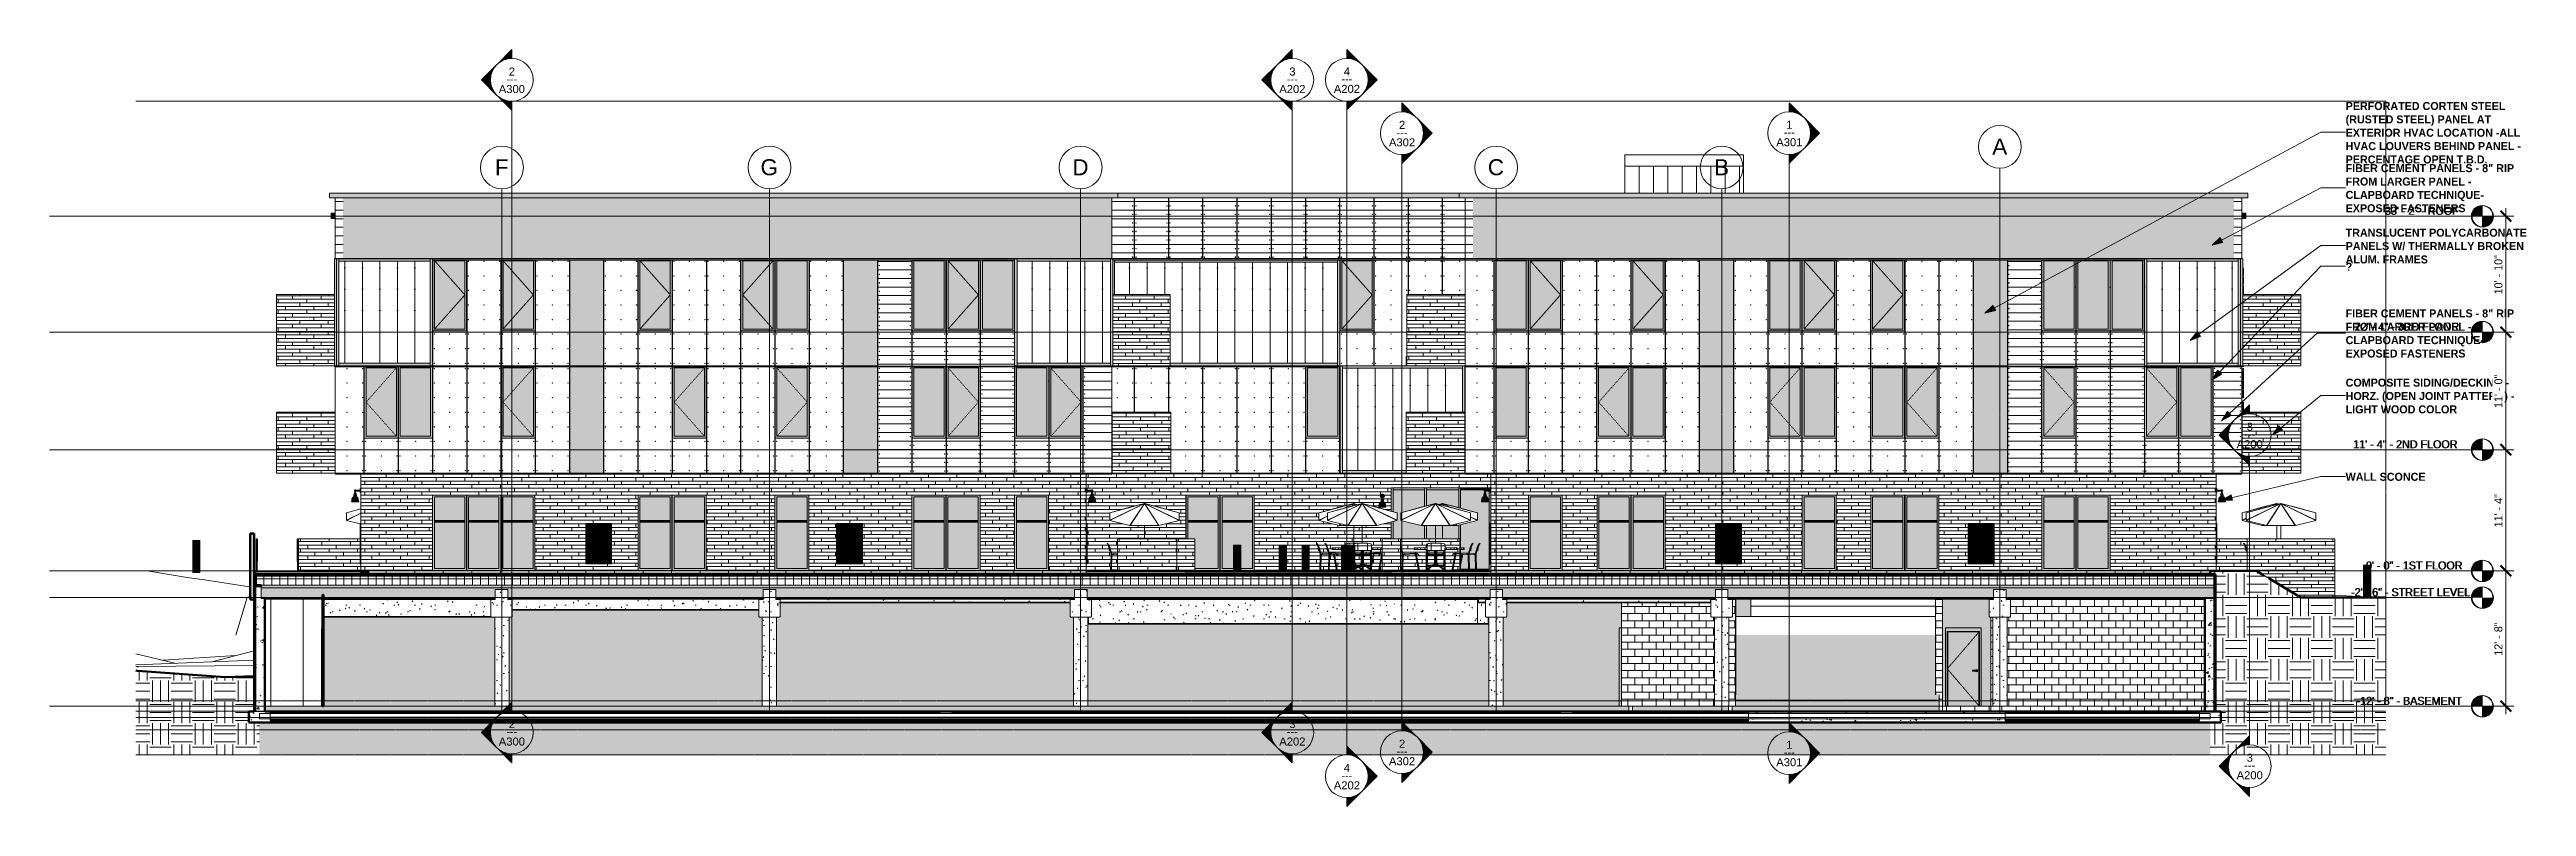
# Model space of a CAD drawing. Header units: inches. Extents: x -4178 to 1394, y -264 to 630.
# Drawn here: x -1384 to 1394, y -264 to 585 of the extents above; entities that cross this region are included whole.
import ezdxf

# ---------------------------------------------------------------- set-up
doc = ezdxf.new("R2010")
doc.units = ezdxf.units.IN
doc.header["$MEASUREMENT"] = 0
for name, pattern in [('Aligning Line 1_8_', [0.25, 0.125, -0.125]), ('Dash', [0.25, 0.125, -0.125]), ('Dash 1_16_', [0.125, 0.0625, -0.0625]), ('Grid Line 1_2_', [0.875, 0.5, -0.125, 0.125, -0.125])]:
    doc.linetypes.add(name, pattern=pattern)
for name, color, linetype, lineweight in [('0-2', 165, 'Continuous', 5), ('0-3', 7, 'Continuous', 9), ('0-4', 50, 'Continuous', 5), ('A-ANNO-DIMS', 211, 'Continuous', 9), ('A-ANNO-DIMS-96', 211, 'Continuous', 9), ('A-CLNG-1', 13, 'Continuous', 5), ('A-CLNG-2', 13, 'Continuous', 9), ('A-DOOR-1', 254, 'Continuous', 9), ('A-DOOR-2', 7, 'Dash 1_16_', 9), ('A-DOOR-3', 7, 'Continuous', 9), ('A-DOOR-4', 31, 'Continuous', 9), ('A-DOOR-FRAM-1', 254, 'Continuous', 9), ('A-DOOR-FRAM-2', 7, 'Continuous', 9), ('A-DOOR-FRAM-3', 8, 'Continuous', 9), ('A-FLOR-1', 192, 'Continuous', 5), ('A-FLOR-2', 192, 'Continuous', 50), ('A-FLOR-3', 192, 'Continuous', 9), ('A-FLOR-HRAL', 11, 'Continuous', 9), ('A-FLOR-LEVL', 51, 'Continuous', 9), ('A-FLOR-LEVL-1', 51, 'Grid Line 1_2_', 9), ('A-FLOR-LEVL-2', 147, 'Continuous', 9), ('A-FLOR-MCUT', 51, 'Continuous', 13), ('A-FLOR-PATT-1', 8, 'Continuous', 9), ('A-GENM', 5, 'Continuous', 9), ('A-GENM-1', 5, 'Continuous', 5), ('A-GENM-2', 8, 'Continuous', 9), ('A-GENM-3', 7, 'Continuous', 9), ('A-GLAZ-1', 151, 'Continuous', 9), ('A-GLAZ-CURT', 52, 'Continuous', 9), ('A-GLAZ-CWMG', 51, 'Continuous', 9), ('A-GLAZ-HDLN', 1, 'Dash', 13), ('A-ROOF-1', 132, 'Continuous', 9), ('A-WALL', 113, 'Continuous', 13), ('A-WALL-1', 113, 'Continuous', 5), ('A-WALL-2', 113, 'Continuous', 9), ('A-WALL-3', 7, 'Continuous', 9), ('A-WALL-4', 113, 'Continuous', 50), ('A-WALL-PATT-1', 111, 'Continuous', 9), ('A-WALL-PATT-2', 8, 'Continuous', 9), ('C-BLDG-PADS-1', 90, 'Continuous', 13), ('C-TOPO', 7, 'Continuous', 9), ('C-TOPO-1', 250, 'Continuous', 50), ('E-LITE-EQPM', 33, 'Continuous', 9), ('G-ANNO-SYMB', 111, 'Aligning Line 1_8_', 9), ('G-ANNO-SYMB-1', 147, 'Aligning Line 1_8_', 9), ('G-ANNO-SYMB-2', 111, 'Continuous', 9), ('G-ANNO-TEXT', 231, 'Continuous', 9), ('G-IMPT', 8, 'Continuous', 9), ('I-FURN', 30, 'Continuous', 9), ('I-WALL-1', 50, 'Continuous', 5), ('I-WALL-2', 7, 'Continuous', 9), ('M-EQPM', 50, 'Continuous', 9), ('S-BEAM', 12, 'Continuous', 9), ('S-COLS', 52, 'Continuous', 9), ('S-FNDN-1', 32, 'Continuous', 5), ('S-FNDN-2', 32, 'Continuous', 9), ('S-FNDN-3', 252, 'Continuous', 13), ('S-FNDN-4', 7, 'Continuous', 9), ('S-FNDN-5', 250, 'Continuous', 50), ('S-FNDN-6', 9, 'Continuous', 13), ('S-FNDN-7', 32, 'Continuous', 50), ('S-GRID-1', 1, 'Grid Line 1_2_', 9), ('S-GRID-IDEN', 1, 'Continuous', 9)]:
    doc.layers.add(name, color=color, linetype=linetype, lineweight=lineweight)
doc.styles.add('Arial', font='arial.ttf', dxfattribs={"height": 9})
doc.styles.add('Arial_1', font='arial.ttf', dxfattribs={"height": 18})
doc.styles.add('Century Gothic', font='ufonts.com_century-gothic.ttf', dxfattribs={"height": 9})
doc.styles.add('Century Gothic_B', font='GOTHICB.TTF', dxfattribs={"height": 9})
doc.dimstyles.new('OD__1_8__Tol__', dxfattribs={"dimscale": 12, "dimtxt": 9.397514, "dimasz": 1, "dimexe": 0.75, "dimexo": 0.5, "dimgap": 0.125, "dimtad": 1, "dimdec": 3, "dimrnd": 0.125, "dimzin": 3, "dimdsep": 46, "dimlunit": 4, "dimtxsty": 'Century Gothic', "dimblk1": 'OBLIQUE', "dimblk2": 'OBLIQUE', "dimsah": 1, "dimcen": 0.09, "dimdle": 0.75, "dimazin": 0, "dimtfac": 1, "dimtdec": 4, "dimtix": 1, "dimtmove": 0, "dimatfit": 3, "dimfxl": 1, "dimtvp": 1, "dimtfill": 1, "dimfrac": 2, "dimtolj": 1, "dimtzin": 0, "dimarcsym": 2})
pattern_1 = [(0, (0, 0), (24, 24), [24, -24]), (0, (0, 9), (24, 24), [24, -24]), (0, (0, 18), (24, 24), [24, -24]), (90, (3, 21), (-24, 24), [24, -24]), (90, (12, 21), (-24, 24), [24, -24]), (90, (21, 21), (-24, 24), [24, -24])]
pattern_2 = [(0, (12077.189, -152), (0, 8), []), (90, (12077.189, -152), (-8, 8), [8, -8])]
pattern_3 = [(0, (11546.989, 0), (0, 8), []), (90, (11546.989, 0), (-8, 8), [8, -8])]
pattern_4 = [(0, (0, 0), (30.72, 7.68), [1.267, -21.773, 1.267, -21.773, -122.88]), (0, (0, 0), (30.72, 7.68), [-46.08, 1.267, -44.813, 1.267, -21.773, -53.76]), (0, (0, 0), (30.72, 7.68), [-115.2, 1.267, -14.093, 1.267, -37.133]), (120, (11.52, 3.84), (-22.011075, 22.7643004), [1.267, -21.773, 1.267, -21.773, -122.88]), (120, (11.52, 3.84), (-22.011075, 22.7643004), [-46.08, 1.267, -44.813, 1.267, -21.773, -53.76]), (120, (11.52, 3.84), (-22.011075, 22.7643004), [-115.2, 1.267, -14.093, 1.267, -37.133]), (240, (15.36, 19.2), (-8.708925, -30.4443004), [1.267, -21.773, 1.267, -21.773, -122.88]), (240, (15.36, 19.2), (-8.708925, -30.4443004), [-46.08, 1.267, -44.813, 1.267, -21.773, -53.76]), (240, (15.36, 19.2), (-8.708925, -30.4443004), [-115.2, 1.267, -14.093, 1.267, -37.133])]
pattern_5 = [(0, (1081.915, 140.604), (-38.4, 76.8), [0.392, -38.007]), (0, (1081.915, 140.996), (-38.4, 76.8), [0.392, -38.007]), (0, (1081.915, 150.204), (-38.4, 76.8), [0.392, -38.007]), (0, (1081.915, 150.596), (-38.4, 76.8), [0.392, -38.007]), (0, (1081.915, 159.804), (-38.4, 76.8), [0.392, -38.007]), (0, (1081.915, 160.196), (-38.4, 76.8), [0.392, -38.007]), (0, (1081.915, 169.404), (-38.4, 76.8), [0.392, -38.007]), (0, (1081.915, 169.796), (-38.4, 76.8), [0.392, -38.007]), (0, (1081.915, 179.004), (-38.4, 76.8), [0.392, -38.007]), (0, (1081.915, 179.396), (-38.4, 76.8), [0.392, -38.007]), (0, (1081.915, 188.604), (-38.4, 76.8), [0.392, -38.007]), (0, (1081.915, 188.996), (-38.4, 76.8), [0.392, -38.007]), (0, (1081.915, 198.204), (-38.4, 76.8), [0.392, -38.007]), (0, (1081.915, 198.596), (-38.4, 76.8), [0.392, -38.007]), (0, (1081.915, 207.804), (-38.4, 76.8), [0.392, -38.007]), (0, (1081.915, 208.196), (-38.4, 76.8), [0.392, -38.007]), (0, (1116.815, 140.604), (-38.4, 76.8), [0.392, -38.007]), (0, (1116.815, 140.996), (-38.4, 76.8), [0.392, -38.007]), (0, (1116.815, 150.204), (-38.4, 76.8), [0.392, -38.007]), (0, (1116.815, 150.596), (-38.4, 76.8), [0.392, -38.007]), (0, (1116.815, 159.804), (-38.4, 76.8), [0.392, -38.007]), (0, (1116.815, 160.196), (-38.4, 76.8), [0.392, -38.007]), (0, (1116.815, 169.404), (-38.4, 76.8), [0.392, -38.007]), (0, (1116.815, 169.796), (-38.4, 76.8), [0.392, -38.007]), (0, (1116.815, 179.004), (-38.4, 76.8), [0.392, -38.007]), (0, (1116.815, 179.396), (-38.4, 76.8), [0.392, -38.007]), (0, (1116.815, 188.604), (-38.4, 76.8), [0.392, -38.007]), (0, (1116.815, 188.996), (-38.4, 76.8), [0.392, -38.007]), (0, (1116.815, 198.204), (-38.4, 76.8), [0.392, -38.007]), (0, (1116.815, 198.596), (-38.4, 76.8), [0.392, -38.007]), (0, (1116.815, 207.804), (-38.4, 76.8), [0.392, -38.007]), (0, (1116.815, 208.196), (-38.4, 76.8), [0.392, -38.007]), (90, (1080.174, 136), (-38.4, 2e-15), [76.8, 0, 0, 0]), (90, (1080.55, 136), (-38.4, 2e-15), [76.8, 0, 0, 0]), (90, (1081.915, 140.604), (-38.4, 2e-15), [0.392, -76.407]), (90, (1081.915, 150.204), (-38.4, 2e-15), [0.392, -76.407]), (90, (1081.915, 159.804), (-38.4, 2e-15), [0.392, -76.407]), (90, (1081.915, 169.404), (-38.4, 2e-15), [0.392, -76.407]), (90, (1081.915, 179.004), (-38.4, 2e-15), [0.392, -76.407]), (90, (1081.915, 188.604), (-38.4, 2e-15), [0.392, -76.407]), (90, (1081.915, 198.204), (-38.4, 2e-15), [0.392, -76.407]), (90, (1081.915, 207.804), (-38.4, 2e-15), [0.392, -76.407]), (90, (1082.308, 140.604), (-38.4, 2e-15), [0.392, -76.407]), (90, (1082.308, 150.204), (-38.4, 2e-15), [0.392, -76.407]), (90, (1082.308, 159.804), (-38.4, 2e-15), [0.392, -76.407]), (90, (1082.308, 169.404), (-38.4, 2e-15), [0.392, -76.407]), (90, (1082.308, 179.004), (-38.4, 2e-15), [0.392, -76.407]), (90, (1082.308, 188.604), (-38.4, 2e-15), [0.392, -76.407]), (90, (1082.308, 198.204), (-38.4, 2e-15), [0.392, -76.407]), (90, (1082.308, 207.804), (-38.4, 2e-15), [0.392, -76.407]), (90, (1116.815, 140.604), (-38.4, 2e-15), [0.392, -76.407]), (90, (1116.815, 150.204), (-38.4, 2e-15), [0.392, -76.407]), (90, (1116.815, 159.804), (-38.4, 2e-15), [0.392, -76.407]), (90, (1116.815, 169.404), (-38.4, 2e-15), [0.392, -76.407]), (90, (1116.815, 179.004), (-38.4, 2e-15), [0.392, -76.407]), (90, (1116.815, 188.604), (-38.4, 2e-15), [0.392, -76.407]), (90, (1116.815, 198.204), (-38.4, 2e-15), [0.392, -76.407]), (90, (1116.815, 207.804), (-38.4, 2e-15), [0.392, -76.407]), (90, (1117.208, 140.604), (-38.4, 2e-15), [0.392, -76.407]), (90, (1117.208, 150.204), (-38.4, 2e-15), [0.392, -76.407]), (90, (1117.208, 159.804), (-38.4, 2e-15), [0.392, -76.407]), (90, (1117.208, 169.404), (-38.4, 2e-15), [0.392, -76.407]), (90, (1117.208, 179.004), (-38.4, 2e-15), [0.392, -76.407]), (90, (1117.208, 188.604), (-38.4, 2e-15), [0.392, -76.407]), (90, (1117.208, 198.204), (-38.4, 2e-15), [0.392, -76.407]), (90, (1117.208, 207.804), (-38.4, 2e-15), [0.392, -76.407]), (180, (1118.57, 136), (-38.4, 76.8), [38.025, -0.375]), (180, (1118.57, 145.6), (-38.4, 76.8), [38.025, -0.375]), (180, (1118.57, 155.2), (-38.4, 76.8), [38.025, -0.375]), (180, (1118.57, 164.8), (-38.4, 76.8), [38.025, -0.375]), (180, (1118.57, 174.4), (-38.4, 76.8), [38.025, -0.375]), (180, (1118.57, 184), (-38.4, 76.8), [38.025, -0.375]), (180, (1118.57, 193.6), (-38.4, 76.8), [38.025, -0.375]), (180, (1118.57, 203.2), (-38.4, 76.8), [38.025, -0.375])]
pattern_6 = [(0, (1081.91, 112.3), (-38.4, 120.375), [0.392, -38.007]), (0, (1081.91, 112.7), (-38.4, 120.375), [0.392, -38.007]), (0, (1081.91, 128.66), (-38.4, 120.375), [0.392, -38.007]), (0, (1081.91, 129.05), (-38.4, 120.375), [0.392, -38.007]), (0, (1081.91, 145.02), (-38.4, 120.375), [0.392, -38.007]), (0, (1081.91, 145.41), (-38.4, 120.375), [0.392, -38.007]), (0, (1081.91, 161.38), (-38.4, 120.375), [0.392, -38.007]), (0, (1081.91, 161.77), (-38.4, 120.375), [0.392, -38.007]), (0, (1081.91, 177.73), (-38.4, 120.375), [0.392, -38.007]), (0, (1081.91, 178.12), (-38.4, 120.375), [0.392, -38.007]), (0, (1081.91, 194.09), (-38.4, 120.375), [0.392, -38.007]), (0, (1081.91, 194.48), (-38.4, 120.375), [0.392, -38.007]), (0, (1081.91, 210.45), (-38.4, 120.375), [0.392, -38.007]), (0, (1081.91, 210.84), (-38.4, 120.375), [0.392, -38.007]), (0, (1081.91, 226.8), (-38.4, 120.375), [0.392, -38.007]), (0, (1081.91, 227.2), (-38.4, 120.375), [0.392, -38.007]), (0, (1099.36, 112.3), (-38.4, 120.375), [0.392, -38.007]), (0, (1099.36, 112.7), (-38.4, 120.375), [0.392, -38.007]), (0, (1099.36, 128.66), (-38.4, 120.375), [0.392, -38.007]), (0, (1099.36, 129.05), (-38.4, 120.375), [0.392, -38.007]), (0, (1099.36, 145.02), (-38.4, 120.375), [0.392, -38.007]), (0, (1099.36, 145.41), (-38.4, 120.375), [0.392, -38.007]), (0, (1099.36, 161.38), (-38.4, 120.375), [0.392, -38.007]), (0, (1099.36, 161.77), (-38.4, 120.375), [0.392, -38.007]), (0, (1099.36, 177.73), (-38.4, 120.375), [0.392, -38.007]), (0, (1099.36, 178.12), (-38.4, 120.375), [0.392, -38.007]), (0, (1099.36, 194.09), (-38.4, 120.375), [0.392, -38.007]), (0, (1099.36, 194.48), (-38.4, 120.375), [0.392, -38.007]), (0, (1099.36, 210.45), (-38.4, 120.375), [0.392, -38.007]), (0, (1099.36, 210.84), (-38.4, 120.375), [0.392, -38.007]), (0, (1099.36, 226.8), (-38.4, 120.375), [0.392, -38.007]), (0, (1099.36, 227.2), (-38.4, 120.375), [0.392, -38.007]), (0, (1116.81, 112.3), (-38.4, 120.375), [0.392, -38.007]), (0, (1116.81, 112.7), (-38.4, 120.375), [0.392, -38.007]), (0, (1116.81, 128.66), (-38.4, 120.375), [0.392, -38.007]), (0, (1116.81, 129.05), (-38.4, 120.375), [0.392, -38.007]), (0, (1116.81, 145.02), (-38.4, 120.375), [0.392, -38.007]), (0, (1116.81, 145.41), (-38.4, 120.375), [0.392, -38.007]), (0, (1116.81, 161.38), (-38.4, 120.375), [0.392, -38.007]), (0, (1116.81, 161.77), (-38.4, 120.375), [0.392, -38.007]), (0, (1116.81, 177.73), (-38.4, 120.375), [0.392, -38.007]), (0, (1116.81, 178.12), (-38.4, 120.375), [0.392, -38.007]), (0, (1116.81, 194.09), (-38.4, 120.375), [0.392, -38.007]), (0, (1116.81, 194.48), (-38.4, 120.375), [0.392, -38.007]), (0, (1116.81, 210.45), (-38.4, 120.375), [0.392, -38.007]), (0, (1116.81, 210.84), (-38.4, 120.375), [0.392, -38.007]), (0, (1116.81, 226.8), (-38.4, 120.375), [0.392, -38.007]), (0, (1116.81, 227.2), (-38.4, 120.375), [0.392, -38.007]), (90, (1080.174, 109.75), (-38.4, 2e-15), [120, -0.375]), (90, (1080.55, 109.75), (-38.4, 2e-15), [120, -0.375]), (90, (1081.915, 112.304), (-38.4, 2e-15), [0.392, -119.982]), (90, (1081.915, 128.66), (-38.4, 2e-15), [0.392, -119.982]), (90, (1081.915, 145.018), (-38.4, 2e-15), [0.392, -119.982]), (90, (1081.915, 161.375), (-38.4, 2e-15), [0.392, -119.982]), (90, (1081.915, 177.732), (-38.4, 2e-15), [0.392, -119.982]), (90, (1081.915, 194.09), (-38.4, 2e-15), [0.392, -119.982]), (90, (1081.915, 210.447), (-38.4, 2e-15), [0.392, -119.982]), (90, (1081.915, 226.804), (-38.4, 2e-15), [0.392, -119.982]), (90, (1082.308, 112.304), (-38.4, 2e-15), [0.392, -119.982]), (90, (1082.308, 128.66), (-38.4, 2e-15), [0.392, -119.982]), (90, (1082.308, 145.018), (-38.4, 2e-15), [0.392, -119.982]), (90, (1082.308, 161.375), (-38.4, 2e-15), [0.392, -119.982]), (90, (1082.308, 177.732), (-38.4, 2e-15), [0.392, -119.982]), (90, (1082.308, 194.09), (-38.4, 2e-15), [0.392, -119.982]), (90, (1082.308, 210.447), (-38.4, 2e-15), [0.392, -119.982]), (90, (1082.308, 226.804), (-38.4, 2e-15), [0.392, -119.982]), (90, (1099.365, 112.304), (-38.4, 2e-15), [0.392, -119.982]), (90, (1099.365, 128.66), (-38.4, 2e-15), [0.392, -119.982]), (90, (1099.365, 145.018), (-38.4, 2e-15), [0.392, -119.982]), (90, (1099.365, 161.375), (-38.4, 2e-15), [0.392, -119.982]), (90, (1099.365, 177.732), (-38.4, 2e-15), [0.392, -119.982]), (90, (1099.365, 194.09), (-38.4, 2e-15), [0.392, -119.982]), (90, (1099.365, 210.447), (-38.4, 2e-15), [0.392, -119.982]), (90, (1099.365, 226.804), (-38.4, 2e-15), [0.392, -119.982]), (90, (1099.758, 112.304), (-38.4, 2e-15), [0.392, -119.982]), (90, (1099.758, 128.66), (-38.4, 2e-15), [0.392, -119.982]), (90, (1099.758, 145.018), (-38.4, 2e-15), [0.392, -119.982]), (90, (1099.758, 161.375), (-38.4, 2e-15), [0.392, -119.982]), (90, (1099.758, 177.732), (-38.4, 2e-15), [0.392, -119.982]), (90, (1099.758, 194.09), (-38.4, 2e-15), [0.392, -119.982]), (90, (1099.758, 210.447), (-38.4, 2e-15), [0.392, -119.982]), (90, (1099.758, 226.804), (-38.4, 2e-15), [0.392, -119.982]), (90, (1116.815, 112.304), (-38.4, 2e-15), [0.392, -119.982]), (90, (1116.815, 128.66), (-38.4, 2e-15), [0.392, -119.982]), (90, (1116.815, 145.018), (-38.4, 2e-15), [0.392, -119.982]), (90, (1116.815, 161.375), (-38.4, 2e-15), [0.392, -119.982]), (90, (1116.815, 177.732), (-38.4, 2e-15), [0.392, -119.982]), (90, (1116.815, 194.09), (-38.4, 2e-15), [0.392, -119.982]), (90, (1116.815, 210.447), (-38.4, 2e-15), [0.392, -119.982]), (90, (1116.815, 226.804), (-38.4, 2e-15), [0.392, -119.982]), (90, (1117.208, 112.304), (-38.4, 2e-15), [0.392, -119.982]), (90, (1117.208, 128.66), (-38.4, 2e-15), [0.392, -119.982]), (90, (1117.208, 145.018), (-38.4, 2e-15), [0.392, -119.982]), (90, (1117.208, 161.375), (-38.4, 2e-15), [0.392, -119.982]), (90, (1117.208, 177.732), (-38.4, 2e-15), [0.392, -119.982]), (90, (1117.208, 194.09), (-38.4, 2e-15), [0.392, -119.982]), (90, (1117.208, 210.447), (-38.4, 2e-15), [0.392, -119.982]), (90, (1117.208, 226.804), (-38.4, 2e-15), [0.392, -119.982]), (180, (1118.57, 109.38), (-38.4, 120.375), [38.025, -0.375]), (180, (1118.57, 109.75), (-38.4, 120.375), [38.025, -0.375])]
pattern_7 = [(0, (-185.29, 112.3), (-38.4, 120.375), [0.392, -38.007]), (0, (-185.29, 112.7), (-38.4, 120.375), [0.392, -38.007]), (0, (-185.29, 128.66), (-38.4, 120.375), [0.392, -38.007]), (0, (-185.29, 129.05), (-38.4, 120.375), [0.392, -38.007]), (0, (-185.29, 145.02), (-38.4, 120.375), [0.392, -38.007]), (0, (-185.29, 145.41), (-38.4, 120.375), [0.392, -38.007]), (0, (-185.29, 161.38), (-38.4, 120.375), [0.392, -38.007]), (0, (-185.29, 161.77), (-38.4, 120.375), [0.392, -38.007]), (0, (-185.29, 177.73), (-38.4, 120.375), [0.392, -38.007]), (0, (-185.29, 178.12), (-38.4, 120.375), [0.392, -38.007]), (0, (-185.29, 194.09), (-38.4, 120.375), [0.392, -38.007]), (0, (-185.29, 194.48), (-38.4, 120.375), [0.392, -38.007]), (0, (-185.29, 210.45), (-38.4, 120.375), [0.392, -38.007]), (0, (-185.29, 210.84), (-38.4, 120.375), [0.392, -38.007]), (0, (-185.29, 226.8), (-38.4, 120.375), [0.392, -38.007]), (0, (-185.29, 227.2), (-38.4, 120.375), [0.392, -38.007]), (0, (-167.84, 112.3), (-38.4, 120.375), [0.392, -38.007]), (0, (-167.84, 112.7), (-38.4, 120.375), [0.392, -38.007]), (0, (-167.84, 128.66), (-38.4, 120.375), [0.392, -38.007]), (0, (-167.84, 129.05), (-38.4, 120.375), [0.392, -38.007]), (0, (-167.84, 145.02), (-38.4, 120.375), [0.392, -38.007]), (0, (-167.84, 145.41), (-38.4, 120.375), [0.392, -38.007]), (0, (-167.84, 161.38), (-38.4, 120.375), [0.392, -38.007]), (0, (-167.84, 161.77), (-38.4, 120.375), [0.392, -38.007]), (0, (-167.84, 177.73), (-38.4, 120.375), [0.392, -38.007]), (0, (-167.84, 178.12), (-38.4, 120.375), [0.392, -38.007]), (0, (-167.84, 194.09), (-38.4, 120.375), [0.392, -38.007]), (0, (-167.84, 194.48), (-38.4, 120.375), [0.392, -38.007]), (0, (-167.84, 210.45), (-38.4, 120.375), [0.392, -38.007]), (0, (-167.84, 210.84), (-38.4, 120.375), [0.392, -38.007]), (0, (-167.84, 226.8), (-38.4, 120.375), [0.392, -38.007]), (0, (-167.84, 227.2), (-38.4, 120.375), [0.392, -38.007]), (0, (-150.39, 112.3), (-38.4, 120.375), [0.392, -38.007]), (0, (-150.39, 112.7), (-38.4, 120.375), [0.392, -38.007]), (0, (-150.39, 128.66), (-38.4, 120.375), [0.392, -38.007]), (0, (-150.39, 129.05), (-38.4, 120.375), [0.392, -38.007]), (0, (-150.39, 145.02), (-38.4, 120.375), [0.392, -38.007]), (0, (-150.39, 145.41), (-38.4, 120.375), [0.392, -38.007]), (0, (-150.39, 161.38), (-38.4, 120.375), [0.392, -38.007]), (0, (-150.39, 161.77), (-38.4, 120.375), [0.392, -38.007]), (0, (-150.39, 177.73), (-38.4, 120.375), [0.392, -38.007]), (0, (-150.39, 178.12), (-38.4, 120.375), [0.392, -38.007]), (0, (-150.39, 194.09), (-38.4, 120.375), [0.392, -38.007]), (0, (-150.39, 194.48), (-38.4, 120.375), [0.392, -38.007]), (0, (-150.39, 210.45), (-38.4, 120.375), [0.392, -38.007]), (0, (-150.39, 210.84), (-38.4, 120.375), [0.392, -38.007]), (0, (-150.39, 226.8), (-38.4, 120.375), [0.392, -38.007]), (0, (-150.39, 227.2), (-38.4, 120.375), [0.392, -38.007]), (90, (-187.026, 109.75), (-38.4, 2e-15), [120, -0.375]), (90, (-186.65, 109.75), (-38.4, 2e-15), [120, -0.375]), (90, (-185.285, 112.304), (-38.4, 2e-15), [0.392, -119.982]), (90, (-185.285, 128.66), (-38.4, 2e-15), [0.392, -119.982]), (90, (-185.285, 145.018), (-38.4, 2e-15), [0.392, -119.982]), (90, (-185.285, 161.375), (-38.4, 2e-15), [0.392, -119.982]), (90, (-185.285, 177.732), (-38.4, 2e-15), [0.392, -119.982]), (90, (-185.285, 194.09), (-38.4, 2e-15), [0.392, -119.982]), (90, (-185.285, 210.447), (-38.4, 2e-15), [0.392, -119.982]), (90, (-185.285, 226.804), (-38.4, 2e-15), [0.392, -119.982]), (90, (-184.892, 112.304), (-38.4, 2e-15), [0.392, -119.982]), (90, (-184.892, 128.66), (-38.4, 2e-15), [0.392, -119.982]), (90, (-184.892, 145.018), (-38.4, 2e-15), [0.392, -119.982]), (90, (-184.892, 161.375), (-38.4, 2e-15), [0.392, -119.982]), (90, (-184.892, 177.732), (-38.4, 2e-15), [0.392, -119.982]), (90, (-184.892, 194.09), (-38.4, 2e-15), [0.392, -119.982]), (90, (-184.892, 210.447), (-38.4, 2e-15), [0.392, -119.982]), (90, (-184.892, 226.804), (-38.4, 2e-15), [0.392, -119.982]), (90, (-167.835, 112.304), (-38.4, 2e-15), [0.392, -119.982]), (90, (-167.835, 128.66), (-38.4, 2e-15), [0.392, -119.982]), (90, (-167.835, 145.018), (-38.4, 2e-15), [0.392, -119.982]), (90, (-167.835, 161.375), (-38.4, 2e-15), [0.392, -119.982]), (90, (-167.835, 177.732), (-38.4, 2e-15), [0.392, -119.982]), (90, (-167.835, 194.09), (-38.4, 2e-15), [0.392, -119.982]), (90, (-167.835, 210.447), (-38.4, 2e-15), [0.392, -119.982]), (90, (-167.835, 226.804), (-38.4, 2e-15), [0.392, -119.982]), (90, (-167.442, 112.304), (-38.4, 2e-15), [0.392, -119.982]), (90, (-167.442, 128.66), (-38.4, 2e-15), [0.392, -119.982]), (90, (-167.442, 145.018), (-38.4, 2e-15), [0.392, -119.982]), (90, (-167.442, 161.375), (-38.4, 2e-15), [0.392, -119.982]), (90, (-167.442, 177.732), (-38.4, 2e-15), [0.392, -119.982]), (90, (-167.442, 194.09), (-38.4, 2e-15), [0.392, -119.982]), (90, (-167.442, 210.447), (-38.4, 2e-15), [0.392, -119.982]), (90, (-167.442, 226.804), (-38.4, 2e-15), [0.392, -119.982]), (90, (-150.385, 112.304), (-38.4, 2e-15), [0.392, -119.982]), (90, (-150.385, 128.66), (-38.4, 2e-15), [0.392, -119.982]), (90, (-150.385, 145.018), (-38.4, 2e-15), [0.392, -119.982]), (90, (-150.385, 161.375), (-38.4, 2e-15), [0.392, -119.982]), (90, (-150.385, 177.732), (-38.4, 2e-15), [0.392, -119.982]), (90, (-150.385, 194.09), (-38.4, 2e-15), [0.392, -119.982]), (90, (-150.385, 210.447), (-38.4, 2e-15), [0.392, -119.982]), (90, (-150.385, 226.804), (-38.4, 2e-15), [0.392, -119.982]), (90, (-149.992, 112.304), (-38.4, 2e-15), [0.392, -119.982]), (90, (-149.992, 128.66), (-38.4, 2e-15), [0.392, -119.982]), (90, (-149.992, 145.018), (-38.4, 2e-15), [0.392, -119.982]), (90, (-149.992, 161.375), (-38.4, 2e-15), [0.392, -119.982]), (90, (-149.992, 177.732), (-38.4, 2e-15), [0.392, -119.982]), (90, (-149.992, 194.09), (-38.4, 2e-15), [0.392, -119.982]), (90, (-149.992, 210.447), (-38.4, 2e-15), [0.392, -119.982]), (90, (-149.992, 226.804), (-38.4, 2e-15), [0.392, -119.982]), (180, (-148.63, 109.38), (-38.4, 120.375), [38.025, -0.375]), (180, (-148.63, 109.75), (-38.4, 120.375), [38.025, -0.375])]
pattern_8 = [(0, (-185.285, 140.604), (-38.4, 76.8), [0.392, -38.007]), (0, (-185.285, 140.996), (-38.4, 76.8), [0.392, -38.007]), (0, (-185.285, 150.204), (-38.4, 76.8), [0.392, -38.007]), (0, (-185.285, 150.596), (-38.4, 76.8), [0.392, -38.007]), (0, (-185.285, 159.804), (-38.4, 76.8), [0.392, -38.007]), (0, (-185.285, 160.196), (-38.4, 76.8), [0.392, -38.007]), (0, (-185.285, 169.404), (-38.4, 76.8), [0.392, -38.007]), (0, (-185.285, 169.796), (-38.4, 76.8), [0.392, -38.007]), (0, (-185.285, 179.004), (-38.4, 76.8), [0.392, -38.007]), (0, (-185.285, 179.396), (-38.4, 76.8), [0.392, -38.007]), (0, (-185.285, 188.604), (-38.4, 76.8), [0.392, -38.007]), (0, (-185.285, 188.996), (-38.4, 76.8), [0.392, -38.007]), (0, (-185.285, 198.204), (-38.4, 76.8), [0.392, -38.007]), (0, (-185.285, 198.596), (-38.4, 76.8), [0.392, -38.007]), (0, (-185.285, 207.804), (-38.4, 76.8), [0.392, -38.007]), (0, (-185.285, 208.196), (-38.4, 76.8), [0.392, -38.007]), (0, (-150.385, 140.604), (-38.4, 76.8), [0.392, -38.007]), (0, (-150.385, 140.996), (-38.4, 76.8), [0.392, -38.007]), (0, (-150.385, 150.204), (-38.4, 76.8), [0.392, -38.007]), (0, (-150.385, 150.596), (-38.4, 76.8), [0.392, -38.007]), (0, (-150.385, 159.804), (-38.4, 76.8), [0.392, -38.007]), (0, (-150.385, 160.196), (-38.4, 76.8), [0.392, -38.007]), (0, (-150.385, 169.404), (-38.4, 76.8), [0.392, -38.007]), (0, (-150.385, 169.796), (-38.4, 76.8), [0.392, -38.007]), (0, (-150.385, 179.004), (-38.4, 76.8), [0.392, -38.007]), (0, (-150.385, 179.396), (-38.4, 76.8), [0.392, -38.007]), (0, (-150.385, 188.604), (-38.4, 76.8), [0.392, -38.007]), (0, (-150.385, 188.996), (-38.4, 76.8), [0.392, -38.007]), (0, (-150.385, 198.204), (-38.4, 76.8), [0.392, -38.007]), (0, (-150.385, 198.596), (-38.4, 76.8), [0.392, -38.007]), (0, (-150.385, 207.804), (-38.4, 76.8), [0.392, -38.007]), (0, (-150.385, 208.196), (-38.4, 76.8), [0.392, -38.007]), (90, (-187.026, 136), (-38.4, 2e-15), [76.8, 0, 0, 0]), (90, (-186.65, 136), (-38.4, 2e-15), [76.8, 0, 0, 0]), (90, (-185.285, 140.604), (-38.4, 2e-15), [0.392, -76.407]), (90, (-185.285, 150.204), (-38.4, 2e-15), [0.392, -76.407]), (90, (-185.285, 159.804), (-38.4, 2e-15), [0.392, -76.407]), (90, (-185.285, 169.404), (-38.4, 2e-15), [0.392, -76.407]), (90, (-185.285, 179.004), (-38.4, 2e-15), [0.392, -76.407]), (90, (-185.285, 188.604), (-38.4, 2e-15), [0.392, -76.407]), (90, (-185.285, 198.204), (-38.4, 2e-15), [0.392, -76.407]), (90, (-185.285, 207.804), (-38.4, 2e-15), [0.392, -76.407]), (90, (-184.892, 140.604), (-38.4, 2e-15), [0.392, -76.407]), (90, (-184.892, 150.204), (-38.4, 2e-15), [0.392, -76.407]), (90, (-184.892, 159.804), (-38.4, 2e-15), [0.392, -76.407]), (90, (-184.892, 169.404), (-38.4, 2e-15), [0.392, -76.407]), (90, (-184.892, 179.004), (-38.4, 2e-15), [0.392, -76.407]), (90, (-184.892, 188.604), (-38.4, 2e-15), [0.392, -76.407]), (90, (-184.892, 198.204), (-38.4, 2e-15), [0.392, -76.407]), (90, (-184.892, 207.804), (-38.4, 2e-15), [0.392, -76.407]), (90, (-150.385, 140.604), (-38.4, 2e-15), [0.392, -76.407]), (90, (-150.385, 150.204), (-38.4, 2e-15), [0.392, -76.407]), (90, (-150.385, 159.804), (-38.4, 2e-15), [0.392, -76.407]), (90, (-150.385, 169.404), (-38.4, 2e-15), [0.392, -76.407]), (90, (-150.385, 179.004), (-38.4, 2e-15), [0.392, -76.407]), (90, (-150.385, 188.604), (-38.4, 2e-15), [0.392, -76.407]), (90, (-150.385, 198.204), (-38.4, 2e-15), [0.392, -76.407]), (90, (-150.385, 207.804), (-38.4, 2e-15), [0.392, -76.407]), (90, (-149.992, 140.604), (-38.4, 2e-15), [0.392, -76.407]), (90, (-149.992, 150.204), (-38.4, 2e-15), [0.392, -76.407]), (90, (-149.992, 159.804), (-38.4, 2e-15), [0.392, -76.407]), (90, (-149.992, 169.404), (-38.4, 2e-15), [0.392, -76.407]), (90, (-149.992, 179.004), (-38.4, 2e-15), [0.392, -76.407]), (90, (-149.992, 188.604), (-38.4, 2e-15), [0.392, -76.407]), (90, (-149.992, 198.204), (-38.4, 2e-15), [0.392, -76.407]), (90, (-149.992, 207.804), (-38.4, 2e-15), [0.392, -76.407]), (180, (-148.63, 136), (-38.4, 76.8), [38.025, -0.375]), (180, (-148.63, 145.6), (-38.4, 76.8), [38.025, -0.375]), (180, (-148.63, 155.2), (-38.4, 76.8), [38.025, -0.375]), (180, (-148.63, 164.8), (-38.4, 76.8), [38.025, -0.375]), (180, (-148.63, 174.4), (-38.4, 76.8), [38.025, -0.375]), (180, (-148.63, 184), (-38.4, 76.8), [38.025, -0.375]), (180, (-148.63, 193.6), (-38.4, 76.8), [38.025, -0.375]), (180, (-148.63, 203.2), (-38.4, 76.8), [38.025, -0.375])]
pattern_9 = [(0, (-11044.228, 0), (0, 9), []), (90, (-11044.228, 0), (-9, 6e-16), [])]
pattern_10 = [(0, (1176.3606, 0.8), (0, 4), []), (90, (1176.3606, 0.8), (-8, 8), [4, -28]), (90, (1192.3606, 4.8), (-8, 8), [4, -28])]
pattern_11 = [(0, (-1030.8264, 0.8), (0, 4), []), (90, (-1030.8264, 0.8), (-8, 8), [4, -28]), (90, (-1014.8264, 4.8), (-8, 8), [4, -28])]
pattern_12 = [(0, (236.3736, 0.8), (0, 4), []), (90, (236.3736, 0.8), (-8, 8), [4, -28]), (90, (252.3736, 4.8), (-8, 8), [4, -28])]
pattern_13 = [(50, (-11044.228, 0), (27.5427, -2.40992), [2.88, -31.68]), (355, (-11044.228, 0), (-5.327844, 28.884266), [2.304, -25.344]), (100.451, (-11041.933, -0.2), (22.215316, 26.47393), [2.448, -26.924]), (46.184, (-11044.23, 7.68), (40.98187, -6.35642), [4.32, -47.52]), (96.636, (-11040.813, 7.15), (35.89075, 37.40619), [3.671, -40.386]), (351.184, (-11044.23, 7.68), (35.89097, 37.40622), [3.456, -38.016]), (21, (-11040.388, 5.76), (22.921036, -15.46073), [2.88, -31.68]), (326, (-11040.388, 5.76), (9.34353, 27.84574), [2.304, -25.344]), (71.451, (-11038.478, 4.472), (32.26477, 12.38442), [2.448, -26.924]), (37.5, (-11044.228, 0), (0.466855, 12.782707), [1.267, -23.77, 1.267, -24.461, -25.44]), (37.5, (-11044.228, 0), (0.466855, 12.782707), [-50.765, 1.267, -24.173]), (7.5, (-11044.228, 0), (10.10159, 15.14509), [1.267, -13.402, 1.267, -23.194, -9.696]), (7.5, (-11044.228, 0), (10.10159, 15.14509), [-39.13, 1.267, -8.429]), (327.5, (-11052.791, 0), (20.499161, -0.86578), [1.267, -8.333, 1.267, -28.685, -39.744]), (327.5, (-11052.791, 0), (20.499161, -0.86578), [-39.552, 1.267, -38.477]), (317.5, (-11056.631, 0), (22.39478, 3.844288), [1.267, -11.213, 1.267, -18.624, -28.224]), (317.5, (-11056.631, 0), (22.39478, 3.844288), [-32.371, 1.267, -26.957])]
pattern_14 = [(0, (-118.1644, 0.8), (0, 4), []), (90, (-118.1644, 0.8), (-8, 8), [4, -28]), (90, (-102.1644, 4.8), (-8, 8), [4, -28])]
pattern_15 = [(0, (128.4856, 0.8), (0, 4), []), (90, (128.4856, 0.8), (-8, 8), [4, -28]), (90, (144.4856, 4.8), (-8, 8), [4, -28])]
pattern_16 = [(0, (-1102.9144, 0.8), (0, 4), []), (90, (-1102.9144, 0.8), (-8, 8), [4, -28]), (90, (-1086.9144, 4.8), (-8, 8), [4, -28])]
pattern_17 = [(90, (511.01, 398), (-16.082, 1e-15), [])]

msp = doc.modelspace()

# ---------------------------------------------------------------- texts
at = {"layer": 'A-FLOR-LEVL', "char_height": 9, "attachment_point": 1, "style": 'Century Gothic'}
for s, insert, width in [('33\' - 2" - ROOF', (1234.4584, 408.5508), 104.232), ('22\' - 4" - 3RD FLOOR', (1200.7072, 278.5508), 145.137), ('11\' - 4" - 2ND FLOOR', (1198.9686, 146.5508), 147.258), ('0\' - 0" - 1ST FLOOR', (1213.2174, 10.5508), 129.987), ('-2\' - 6" - STREET LEVEL', (1196.4741, -19.4492), 150.288), ('-12\' - 8" - BASEMENT', (1202.7104, -141.4492), 142.713)]:
    msp.add_mtext(s, dxfattribs=dict(at, insert=insert, width=width))
at = {"layer": 'G-ANNO-SYMB-2', "char_height": 9, "attachment_point": 1}
for s, insert, width, style in [('2', (-869.36, 564.8617), 8.484, 'Arial'), ('3', (6.0349, 564.8617), 8.484, 'Arial'), ('4', (67.1889, 565.0521), 8.484, 'Arial'), ('A300', (-880.6041, 545.2255), 35.754, 'Arial'), ('---', (-872.0113, 556.355), 15.453, 'Century Gothic'), ('A202', (-5.2092, 545.2255), 35.754, 'Arial'), ('---', (3.3836, 556.355), 15.453, 'Century Gothic'), ('A202', (55.9448, 545.4159), 35.754, 'Arial'), ('---', (64.5376, 556.5454), 15.453, 'Century Gothic'), ('2', (129.0606, 505.0238), 8.484, 'Arial'), ('1', (563.44, 505.1897), 8.484, 'Arial'), ('A302', (117.8165, 485.3875), 35.754, 'Arial'), ('---', (126.4093, 496.5171), 15.453, 'Century Gothic'), ('A301', (552.1959, 485.5534), 35.754, 'Arial'), ('---', (560.7887, 496.683), 15.453, 'Century Gothic'), ('A200', (1068.5201, 146.6597), 35.754, 'Arial'), ('---', (1077.1128, 157.7892), 15.453, 'Century Gothic'), ('3', (1079.7641, 166.2959), 8.484, 'Arial'), ('A300', (-880.6041, -187.0381), 35.754, 'Arial'), ('---', (-872.0113, -175.9085), 15.453, 'Century Gothic'), ('2', (-869.36, -167.4018), 8.484, 'Arial'), ('A202', (-5.2092, -187.0381), 35.754, 'Arial'), ('---', (3.3836, -175.9085), 15.453, 'Century Gothic'), ('3', (6.0349, -167.4018), 8.484, 'Arial'), ('2', (129.0606, -189.4684), 8.484, 'Arial'), ('1', (563.44, -190.5918), 8.484, 'Arial'), ('4', (67.1889, -216.5837), 8.484, 'Arial'), ('A302', (117.8165, -209.1046), 35.754, 'Arial'), ('---', (126.4093, -197.9751), 15.453, 'Century Gothic'), ('A301', (552.1959, -210.228), 35.754, 'Arial'), ('---', (560.7887, -199.0985), 15.453, 'Century Gothic'), ('---', (1077.1128, -213.6996), 15.453, 'Century Gothic'), ('3', (1079.7641, -205.1929), 8.484, 'Arial'), ('A202', (55.9448, -236.2199), 35.754, 'Arial'), ('---', (64.5376, -225.0904), 15.453, 'Century Gothic'), ('A200', (1068.5201, -224.8291), 35.754, 'Arial')]:
    msp.add_mtext(s, dxfattribs=dict(at, insert=insert, width=width, style=style))
at = {"layer": 'G-ANNO-TEXT', "char_height": 9, "attachment_point": 1, "style": 'Century Gothic_B'}
for s, insert, width in [('(RUSTED STEEL) PANEL AT', (1190.7927, 511.1841), 179.073), ('PERFORATED CORTEN STEEL', (1190.7927, 526.1841), 198.768), ('EXTERIOR HVAC LOCATION -ALL', (1190.7927, 496.1841), 236.34), ('HVAC LOUVERS BEHIND PANEL -', (1190.7927, 481.1841), 235.734), ('PERCENTAGE OPEN T.B.D.', (1190.7927, 466.1841), 186.042), ('FIBER CEMENT PANELS - 8" RIP', (1190.7927, 456.4389), 216.948), ('CLAPBOARD TECHNIQUE-', (1190.7927, 426.4389), 187.557), ('FROM LARGER PANEL -', (1190.7927, 441.4389), 166.65), ('EXPOSED FASTENERS', (1190.7927, 411.4389), 150.591), ('TRANSLUCENT POLYCARBONATE', (1190.7927, 383.9892), 236.34), ('PANELS W/ THERMALLY BROKEN', (1190.7927, 368.9892), 231.795), ('ALUM. FRAMES', (1190.7927, 353.9892), 108.777), ('\\fCentury Gothic|b1|i0|c0|p34|;?', (1190.7927, 345.8128), 8.787), ('FIBER CEMENT PANELS - 8" RIP', (1190.7927, 293.4085), 216.948), ('FROM LARGER PANEL -', (1190.7927, 278.4085), 166.65), ('CLAPBOARD TECHNIQUE-', (1190.7927, 263.4085), 187.557), ('EXPOSED FASTENERS', (1190.7927, 248.4085), 150.591), ('COMPOSITE SIDING/DECKING -', (1190.7927, 215.7355), 231.492), ('HORZ. (OPEN JOINT PATTERN) -', (1190.7927, 200.7355), 225.432), ('LIGHT WOOD COLOR', (1190.7927, 185.7355), 154.227), ('WALL SCONCE', (1190.7927, 110.0544), 108.171)]:
    msp.add_mtext(s, dxfattribs=dict(at, insert=insert, width=width))
at = {"layer": 'S-GRID-IDEN', "char_height": 18, "attachment_point": 1, "style": 'Arial_1'}
for s, insert, width in [('A', (794.4524, 485.1505), 20.301), ('F', (-884.924, 461.9595), 18.786), ('G', (-587.0405, 461.9595), 23.937), ('D', (-237.3035, 461.9595), 22.119), ('C', (228.6965, 461.9595), 22.119), ('B', (482.4524, 461.9595), 20.301)]:
    msp.add_mtext(s, dxfattribs=dict(at, insert=insert, width=width))

# ---------------------------------------------------------------- blocks, each defined once
blk = doc.blocks.new('CTR  - Topography_rvt-2-BUILDING ELEVATION - SOUTH')
at = {"layer": 'C-TOPO'}
h = blk.add_hatch(dxfattribs=at)
h.set_pattern_fill('FP_45', color=256, style=0, pattern_type=2)
h.set_pattern_definition(pattern_1)
h.paths.add_polyline_path([(12165.8, -206.5), (12266.6, -206.5), (12266.6, -30), (12184.7, -30), (12135, 0), (12083.2, 0), (12083.2, -3.2), (12088.7, -3.2), (12088.7, -4), (12089.2, -4), (12089.2, -158), (12095.2, -158), (12095.2, -170), (12083.2, -170), (12083.2, -206.5), (12158.1, -206.5)], flags=0)
h = blk.add_hatch(dxfattribs=at)
h.set_pattern_fill('FP_45', color=256, style=0, pattern_type=2)
h.set_pattern_definition(pattern_1)
h.paths.add_polyline_path([(12280.1, -206.5), (12280.1, -30), (12266.6, -30), (12266.6, -206.5)], flags=0)
h = blk.add_hatch(dxfattribs=at)
h.set_pattern_fill('FP_45', color=256, style=0, pattern_type=2)
h.set_pattern_definition(pattern_1)
h.paths.add_polyline_path([(9889.2, -206.5), (9895.2, -206.5), (9895.2, -170), (9883.2, -170), (9883.2, -158), (9889.2, -158), (9889.2, -118), (9856.8, -119.4), (9756.5, -112), (9756.5, -206.5), (9883.2, -206.5)], flags=0)
h = blk.add_hatch(dxfattribs=at)
h.set_pattern_fill('FP_45', color=256, style=0, pattern_type=2)
h.set_pattern_definition(pattern_1)
h.paths.add_polyline_path([(12043.5, -206.5), (12083.2, -206.5), (12083.2, -170), (9895.2, -170), (9895.2, -206.5), (11964.6, -206.5)], flags=0)
at = {"layer": 'C-BLDG-PADS-1'}
for p, q in [((12083.2, -160), (9895.2, -160)), ((9895.2, -160), (9895.2, -166)), ((9895.2, -166), (12083.2, -166)), ((12083.2, -166), (12083.2, -160))]:
    blk.add_line(p, q, dxfattribs=at)
at = {"layer": 'C-TOPO'}
for p, q in [((9769.4, 0), (9756.5, 0)), ((9769.4, 0), (9768.3, 0)), ((9769.4, 0), (9814, -7.5)), ((12083.2, 0), (12086.2, 0)), ((12083.2, -3.2), (12083.2, 0)), ((12083.2, 0), (12083.2, -3.2)), ((12086.2, 0), (12101, 0)), ((12101, 0), (12135, 0)), ((12135, 0), (12149.4, -8.7)), ((12135, 0), (12135.9, -0.5)), ((12135, 0), (12135, 0)), ((12135, 0), (12149.4, -8.7)), ((9814, -7.5), (9833.4, -10)), ((9884, -18), (9833.4, -10)), ((9833.9, -10.1), (9833.4, -10)), ((9884.9, -18.1), (9884, -18)), ((9884.9, -18), (9884, -18)), ((12149.4, -8.7), (12184.7, -30)), ((12255.1, -29.3), (12222.7, -27.4)), ((9868.6, -72), (9881.4, -30)), ((9881.4, -30), (9884.9, -28.5)), ((12184.7, -30), (12241, -30)), ((12241, -30), (12266.6, -30)), ((12266.6, -30), (12261.9, -29.7)), ((12264.1, -29.9), (12266.6, -29.8)), ((12266.6, -30), (12266.6, -29.8)), ((12266.6, -30), (12266.6, -29.8)), ((12268, -30), (12266.6, -29.8)), ((12280.1, -30), (12266.6, -30)), ((9801.9, -103.8), (9756.5, -93.3)), ((9889.2, -100.4), (9756.5, -105.5)), ((9756.5, -106.9), (9759.3, -108)), ((9757.7, -107.4), (9889.2, -106.3)), ((9758.8, -108), (9759.3, -108)), ((9868.7, -95), (9787.3, -100.4)), ((9841.8, -102.2), (9889.2, -89.6)), ((9758.5, -112.2), (9756.5, -112)), ((9756.5, -112), (9758.5, -112.2)), ((9856.8, -119.4), (9758.5, -112.2)), ((9856.8, -119.4), (9889.2, -118))]:
    blk.add_line(p, q, dxfattribs=at)
at = {"layer": 'C-TOPO-1'}
for p, q in [((12083.2, 0), (12086.2, 0)), ((12083.2, -3.2), (12083.2, 0)), ((12083.2, -3.2), (12083.2, 0)), ((12086.2, 0), (12101, 0)), ((12101, 0), (12135, 0)), ((12135, 0), (12142.8, -4.7)), ((12149.4, -8.7), (12184.7, -30)), ((12184.7, -30), (12241, -30)), ((12241, -30), (12266.6, -30)), ((12280.1, -30), (12266.6, -30)), ((9758.5, -112.2), (9756.5, -112)), ((9856.8, -119.4), (9758.5, -112.2)), ((9889.2, -118), (9856.8, -119.4))]:
    blk.add_line(p, q, dxfattribs=at)
blk = doc.blocks.new('Parking_Stall_Multiple - ADA-1919661-BUILDING ELEVATION - SOUTH')
at = {"layer": 'A-GENM-2'}
blk.add_hatch(color=256, dxfattribs=at).paths.add_polyline_path([(12057.1, -152), (12063.2, -152), (12063.2, -151.8), (12057.1, -151.8)], flags=0)
at = {"layer": 'A-GENM-3'}
for p, q in [((12057.1, -151.8), (12063.2, -151.8)), ((12063.2, -152), (12057.1, -152)), ((12063.2, -152), (12063.2, -151.8))]:
    blk.add_line(p, q, dxfattribs=at)
blk = doc.blocks.new('HOLLOW METAL - GARGE-2125834-BUILDING ELEVATION - SOUTH')
at = {"layer": 'A-DOOR-1'}
h = blk.add_hatch(color=256, dxfattribs=at)
h.paths.add_polyline_path([(11806.9, -152), (11823.6, -152), (11823.6, -68.6), (11788.8, -68.6), (11788.8, -152), (11789.2, -152)], flags=0)
h.paths.add_polyline_path([(11821.3, -113.2), (11821, -113.1), (11820.7, -113), (11820.5, -112.8), (11820.3, -112.6), (11820.2, -112.4), (11816.5, -112.4), (11816.5, -111.6), (11820.2, -111.6), (11820.3, -111.4), (11820.5, -111.2), (11820.7, -111), (11821, -110.9), (11821.3, -110.8), (11821.7, -110.9), (11821.9, -111), (11822.2, -111.2), (11822.3, -111.4), (11822.5, -111.7), (11822.5, -112), (11822.5, -112.3), (11822.3, -112.6), (11822.2, -112.8), (11821.9, -113), (11821.6, -113.1)], flags=0)
h = blk.add_hatch(color=256, dxfattribs=at)
h.paths.add_polyline_path([(11821.3, -113.2), (11821.7, -113.1), (11821.9, -113), (11822.2, -112.8), (11822.3, -112.6), (11822.5, -112.3), (11822.5, -112), (11822.5, -111.7), (11822.3, -111.4), (11822.2, -111.2), (11821.9, -111), (11821.6, -110.9), (11821.3, -110.8), (11821, -110.9), (11820.7, -111), (11820.5, -111.2), (11820.3, -111.4), (11820.2, -111.6), (11820.7, -111.6), (11821, -111.6), (11821.3, -111.6), (11821.5, -111.7), (11821.6, -111.8), (11821.6, -112.2), (11821.4, -112.4), (11821.2, -112.4), (11820.9, -112.3), (11820.4, -112.4), (11820.2, -112.4), (11820.3, -112.6), (11820.5, -112.8), (11820.7, -113), (11821, -113.1)], flags=0)
h.paths.add_polyline_path([(11820.6, -112.2), (11820.7, -112), (11820.6, -111.9), (11820.6, -112.1)], flags=0)
for points in [[(11820.6, -112), (11820.6, -111.6), (11816.5, -111.6), (11816.5, -112), (11820.1, -112)], [(11820.1, -112.4), (11820.6, -112.4), (11820.6, -112), (11816.5, -112), (11816.5, -112.4), (11820.1, -112.4)]]:
    blk.add_hatch(color=256, dxfattribs=at).paths.add_polyline_path(points, flags=0)
h = blk.add_hatch(color=256, dxfattribs=at)
h.paths.add_polyline_path([(11821, -112), (11820.6, -111.7), (11820.7, -111.9), (11820.7, -112), (11820.9, -112)], flags=0)
h.paths.add_polyline_path([(11821, -112), (11821.6, -112), (11821.5, -111.7), (11821.4, -111.6), (11821.2, -111.6), (11820.9, -111.7), (11820.7, -111.7), (11821, -112)], flags=0)
h = blk.add_hatch(color=256, dxfattribs=at)
h.paths.add_polyline_path([(11820.6, -112.4), (11821, -112.4), (11821.3, -112.4), (11821.5, -112.3), (11821.6, -112.2), (11821.6, -112), (11821, -112), (11820.6, -112.4)], flags=0)
h.paths.add_polyline_path([(11820.6, -112.4), (11821, -112), (11820.7, -112), (11820.6, -112.3)], flags=0)
at = {"layer": 'A-DOOR-FRAM-1'}
for points in [[(11826.2, -152), (11826.2, -64), (11786.2, -64), (11786.2, -152), (11788.2, -152), (11788.2, -68), (11824.2, -68), (11824.2, -152)], [(11824.2, -152), (11824.2, -68), (11788.2, -68), (11788.2, -152), (11788.8, -152), (11788.8, -68.6), (11823.6, -68.6), (11823.6, -152)]]:
    blk.add_hatch(color=256, dxfattribs=at).paths.add_polyline_path(points, flags=0)
at = {"layer": 'A-DOOR-2'}
for p, q in [((11824.2, -68), (11788.2, -110)), ((11788.2, -110), (11824.2, -152))]:
    blk.add_line(p, q, dxfattribs=at)
at = {"layer": 'A-DOOR-3'}
for p, q in [((11820.6, -111.6), (11816.5, -111.6)), ((11816.5, -112), (11816.5, -111.6)), ((11816.5, -112.4), (11816.5, -112)), ((11816.5, -112.4), (11820.6, -112.4)), ((11788.8, -152), (11823.6, -152))]:
    blk.add_line(p, q, dxfattribs=at)
at = {"layer": 'A-DOOR-3', "flags": 128}
for points in [[(11821.2, -111.6), (11821.2, -111.6), (11821.2, -111.6), (11821.2, -111.6), (11821.2, -111.6), (11821.2, -111.6), (11821.2, -111.6), (11821.2, -111.6), (11821.2, -111.6), (11821.2, -111.6), (11821.2, -111.6), (11821.2, -111.6), (11821.2, -111.6), (11821.1, -111.6), (11821.1, -111.6), (11821.1, -111.6), (11821.1, -111.6), (11821.1, -111.6), (11821.1, -111.6), (11821.1, -111.6), (11821, -111.6), (11821, -111.6), (11821, -111.6), (11821, -111.6), (11821, -111.6), (11821, -111.6), (11820.9, -111.6), (11820.9, -111.6), (11820.9, -111.6), (11820.9, -111.6), (11820.8, -111.6), (11820.8, -111.6), (11820.8, -111.6), (11820.8, -111.6), (11820.8, -111.6), (11820.7, -111.6), (11820.7, -111.6), (11820.7, -111.6), (11820.7, -111.6), (11820.6, -111.6), (11820.6, -111.6)], [(11820.6, -112.4), (11820.7, -112.4), (11820.7, -112.4), (11820.7, -112.4), (11820.7, -112.4), (11820.8, -112.4), (11820.8, -112.4), (11820.8, -112.4), (11820.8, -112.4), (11820.8, -112.4), (11820.9, -112.4), (11820.9, -112.4), (11820.9, -112.4), (11820.9, -112.4), (11820.9, -112.4), (11821, -112.4), (11821, -112.4), (11821, -112.4), (11821, -112.4), (11821, -112.4), (11821.1, -112.4), (11821.1, -112.4), (11821.1, -112.4), (11821.1, -112.4), (11821.1, -112.4), (11821.1, -112.4), (11821.1, -112.4), (11821.2, -112.4), (11821.2, -112.4), (11821.2, -112.4), (11821.2, -112.4), (11821.2, -112.4), (11821.2, -112.4), (11821.2, -112.4), (11821.2, -112.4), (11821.2, -112.4), (11821.2, -112.4), (11821.2, -112.4), (11821.2, -112.4), (11821.2, -112.4)]]:
    blk.add_lwpolyline(points, dxfattribs=at)
at = {"layer": 'A-DOOR-3'}
for centre, radius, start, end in [((11821.3, -112), 1.18, 0, 160.3657), ((11821.3, -112), 1.18, 199.5633, 0), ((11821.2, -112), 0.394, 75, 90), ((11821.2, -112), 0.394, 270, 285), ((11821.2, -112), 0.394, 0, 30), ((11821.2, -112), 0.394, 330, 0)]:
    blk.add_arc(centre, radius, start, end, dxfattribs=at)
at = {"layer": 'A-DOOR-FRAM-2'}
for p, q in [((11786.2, -152), (11786.2, -64)), ((11826.2, -64), (11786.2, -64)), ((11788.2, -152), (11788.2, -68)), ((11788.2, -68), (11824.2, -68)), ((11788.8, -152), (11788.8, -68.6)), ((11788.8, -68.6), (11823.6, -68.6)), ((11823.6, -68.6), (11823.6, -152)), ((11824.2, -68), (11824.2, -152)), ((11826.2, -152), (11826.2, -64)), ((11788.2, -152), (11786.2, -152)), ((11788.8, -152), (11788.2, -152)), ((11823.6, -152), (11824.2, -152)), ((11824.2, -152), (11826.2, -152))]:
    blk.add_line(p, q, dxfattribs=at)
blk = doc.blocks.new('HOLLOW METAL - UNIT DOOR-2125835-BUILDING ELEVATION - SOUTH')
at = {"layer": 'A-DOOR-FRAM-1'}
blk.add_hatch(color=256, dxfattribs=at).paths.add_polyline_path([(11420.4, -151.8), (11422.8, -151.8), (11422.8, -64), (11420.4, -64), (11420.4, -114.8)], flags=0)
at = {"layer": 'A-DOOR-FRAM-2'}
for p in [(11422.8, -64), (11420.4, -151.8)]:
    blk.add_line(p, (11420.4, -64), dxfattribs=at)
blk = doc.blocks.new('Parking_Stall_Multiple - STANDARD-1983040-BUILDING ELEVATION - SOUTH')
at = {"layer": 'A-GENM-2'}
blk.add_hatch(color=256, dxfattribs=at).paths.add_polyline_path([(10545.1, -152), (10665.1, -152), (10665.1, -151.8), (10455.1, -151.8), (10455.1, -152), (10475.2, -152)], flags=0)
at = {"layer": 'A-GENM-3'}
for p, q in [((10455.1, -151.8), (10665.1, -151.8)), ((10455.1, -152), (10455.1, -151.8)), ((10665.1, -152), (10455.1, -152)), ((10665.1, -152), (10665.1, -151.8))]:
    blk.add_line(p, q, dxfattribs=at)
blk = doc.blocks.new('Parking_Stall_Multiple - STANDARD-2088485-BUILDING ELEVATION - SOUTH')
at = {"layer": 'A-GENM-2'}
blk.add_hatch(color=256, dxfattribs=at).paths.add_polyline_path([(11571.2, -152), (11571.2, -151.8), (11570.1, -151.8), (11570.1, -152), (11570.3, -152)], flags=0)
at = {"layer": 'A-GENM-3'}
for p, q in [((11570.1, -151.8), (11571.2, -151.8)), ((11571.2, -152), (11570.1, -152)), ((11571.2, -151.8), (11571.2, -152))]:
    blk.add_line(p, q, dxfattribs=at)
blk = doc.blocks.new('Parking_Stall_Multiple - STANDARD-1983798-BUILDING ELEVATION - SOUTH')
at = {"layer": 'A-GENM-2'}
blk.add_hatch(color=256, dxfattribs=at).paths.add_polyline_path([(11362.1, -152), (11570.1, -152), (11570.1, -151.8), (11362.1, -151.8)], flags=0)
at = {"layer": 'A-GENM-3'}
for p, q in [((11360.1, -151.8), (11570.1, -151.8)), ((11360.1, -151.8), (11360.1, -152)), ((11570.1, -152), (11360.1, -152)), ((11570.1, -151.8), (11570.1, -152))]:
    blk.add_line(p, q, dxfattribs=at)
blk = doc.blocks.new('Parking_Stall_Multiple - STANDARD-2088716-BUILDING ELEVATION - SOUTH')
at = {"layer": 'A-GENM-2'}
blk.add_hatch(color=256, dxfattribs=at).paths.add_polyline_path([(12057.1, -152), (12057.1, -151.8), (11847.1, -151.8), (11847.1, -152), (12043.5, -152)], flags=0)
at = {"layer": 'A-GENM-3'}
for p, q in [((11847.1, -151.8), (12057.1, -151.8)), ((11847.1, -152), (11847.1, -151.8)), ((12057.1, -152), (11847.1, -152)), ((12057.1, -152), (12057.1, -151.8))]:
    blk.add_line(p, q, dxfattribs=at)
blk = doc.blocks.new('generic INT BASEMENT STR_ DOOR - generic INT BASEMENT STR_ DOOR-2045543-BUILDING ELEVATION - SOUTH')
at = {"layer": 'A-DOOR-FRAM-3'}
for points in [[(9965.4, -152), (9965.9, -152), (9965.9, -65), (9964.9, -65), (9964.9, -152)], [(9967.9, -152), (9967.9, -65), (9966.9, -65), (9966.9, -152)]]:
    blk.add_hatch(color=256, dxfattribs=at).paths.add_polyline_path(points, flags=0)
at = {"layer": 'A-DOOR-FRAM-2'}
for p, q in [((9964.9, -152), (9964.9, -65)), ((9965.9, -65), (9964.9, -65)), ((9966.9, -65), (9967.9, -65)), ((9967.9, -65), (9967.9, -152)), ((9965.9, -152), (9964.9, -152)), ((9966.9, -152), (9967.9, -152))]:
    blk.add_line(p, q, dxfattribs=at)
blk = doc.blocks.new('Level - Level Head - Circle-V64-BUILDING ELEVATION - SOUTH')
at = {"layer": 'A-FLOR-LEVL'}
h = blk.add_hatch(color=256, dxfattribs=at)
edge = h.paths.add_edge_path(flags=0)
edge.add_line((12388.8, 0), (12376.8, 0))
edge.add_arc((12388.8, 0), 12, 90, 180, ccw=False)
edge.add_line((12388.8, 12), (12388.8, 0))
h = blk.add_hatch(color=256, dxfattribs=at)
edge = h.paths.add_edge_path(flags=0)
edge.add_line((12388.8, -12), (12388.8, 0))
edge.add_line((12388.8, 0), (12400.8, 0))
edge.add_arc((12388.8, 0), 12, 270, 360, ccw=False)
at = {"layer": 'A-FLOR-LEVL-2'}
blk.add_circle((12388.8, 0), 12, dxfattribs=at)
blk = doc.blocks.new('CTR - 1st Phase - Common Walls_rvt-2-BUILDING ELEVATION - SOUTH')
at = {"layer": 'A-WALL-PATT-2'}
h = blk.add_hatch(dxfattribs=at)
h.set_pattern_fill('FP_47', color=256, style=0, pattern_type=2)
h.set_pattern_definition([(90, (9901.19, -152), (-36.188, 2e-15), [])])
h.paths.add_polyline_path([(9907.4, -152), (9964.9, -152), (9964.9, -65), (9965.9, -65), (9965.9, -31), (9901.2, -31), (9901.2, -152)], flags=0)
h = blk.add_hatch(dxfattribs=at)
h.set_pattern_fill('FP_46', color=256, style=0, pattern_type=2)
h.set_pattern_definition([(0, (11425.614, -152), (0, 8), []), (90, (11425.614, -152), (-8, 8), [8, -8])])
h.paths.add_polyline_path([(11422.8, -151.8), (11527.2, -151.8), (11527.2, -52), (11524, -52), (11523.2, -51.2), (11523.2, -31), (11522.7, -31), (11522.7, -36), (11422.8, -36), (11422.8, -114.8)], flags=0)
h.paths.add_polyline_path([(11543.2, -151.8), (11550.8, -151.8), (11550.8, -31), (11547.2, -31), (11547.2, -51.2), (11546.4, -52), (11543.2, -52), (11543.2, -114.8)], flags=0)
at = {"layer": 'I-WALL-1'}
blk.add_hatch(color=256, dxfattribs=at).paths.add_polyline_path([(11826.2, -152), (11837.2, -152), (11837.2, -52), (11836, -52), (11835.2, -51.2), (11835.2, -31), (11783, -31), (11783, -152), (11786.2, -152), (11786.2, -64), (11826.2, -64), (11826.2, -114.8)], flags=0)
at = {"layer": 'S-FNDN-3'}
blk.add_hatch(color=256, dxfattribs=at).paths.add_polyline_path([(9965.9, -152), (9966.9, -152), (9966.9, -31), (9965.9, -31), (9965.9, -114.8)], flags=0)
at = {"layer": 'A-FLOR-LEVL-1'}
for p, q in [((9659.8, 398), (12376.8, 398)), ((9659.8, 268), (12376.8, 268)), ((9659.8, 136), (12376.8, 136)), ((9659.8, 0), (12376.8, 0)), ((9659.8, -30), (12376.8, -30)), ((9659.8, -152), (12376.8, -152))]:
    blk.add_line(p, q, dxfattribs=at)
at = {"layer": 'G-ANNO-SYMB-1'}
for p, q in [((12280.1, 527), (9756.5, 527)), ((12280, 527), (9756.5, 527)), ((12280, 527), (12280, -145.8)), ((9756.5, -145.8), (12280, -145.8)), ((9756.5, -164.4), (12280.1, -164.4))]:
    blk.add_line(p, q, dxfattribs=at)
at = {"layer": 'I-WALL-2'}
for p, q in [((11775, -51.2), (11551, -51.2)), ((11783, -152), (11786.2, -152)), ((11826.2, -152), (11837.2, -152))]:
    blk.add_line(p, q, dxfattribs=at)
at = {"layer": 'S-FNDN-4'}
for p, q in [((11422.8, -36), (11422.8, -151.8)), ((11550.8, -151.8), (11550.8, -31)), ((9901.2, -152), (9964.9, -152))]:
    blk.add_line(p, q, dxfattribs=at)
at = {"layer": 'S-FNDN-5'}
for p, q in [((9965.9, -26.8), (9965.9, -152)), ((9966.9, -26.8), (9965.9, -26.8)), ((9966.9, -152), (9966.9, -26.8)), ((9965.9, -152), (9966.9, -152))]:
    blk.add_line(p, q, dxfattribs=at)
at = {"layer": '0-2'}
for p in [(0, 398), (0, 268), (0, 136), (0, 0), (0, -30), (0, -152)]:
    blk.add_blockref('Level - Level Head - Circle-V64-BUILDING ELEVATION - SOUTH', p, dxfattribs=at)
at = {"layer": '0-3'}
for name, p in [('generic INT BASEMENT STR_ DOOR - generic INT BASEMENT STR_ DOOR-2045543-BUILDING ELEVATION - SOUTH', (0, 0)), ('HOLLOW METAL - UNIT DOOR-2125835-BUILDING ELEVATION - SOUTH', (0, 0)), ('HOLLOW METAL - GARGE-2125834-BUILDING ELEVATION - SOUTH', (0, 0)), ('Parking_Stall_Multiple - STANDARD-1983798-BUILDING ELEVATION - SOUTH', (-1390.9, 0)), ('Parking_Stall_Multiple - STANDARD-1983040-BUILDING ELEVATION - SOUTH', (0, 0)), ('Parking_Stall_Multiple - STANDARD-1983798-BUILDING ELEVATION - SOUTH', (-695, 0)), ('Parking_Stall_Multiple - STANDARD-1983040-BUILDING ELEVATION - SOUTH', (697, 0)), ('Parking_Stall_Multiple - STANDARD-1983798-BUILDING ELEVATION - SOUTH', (0, 0)), ('Parking_Stall_Multiple - STANDARD-2088485-BUILDING ELEVATION - SOUTH', (0, 0)), ('Parking_Stall_Multiple - STANDARD-2088716-BUILDING ELEVATION - SOUTH', (0, 0)), ('Parking_Stall_Multiple - ADA-1919661-BUILDING ELEVATION - SOUTH', (0, 0))]:
    blk.add_blockref(name, p, dxfattribs=at)
at = {"layer": 'A-FLOR-LEVL', "char_height": 9, "attachment_point": 1, "style": 'Century Gothic'}
for s, insert, width in [('33\' - 2" - ROOF', (12279.4, 408.6), 104.232), ('22\' - 4" - 3RD FLOOR', (12245.7, 278.6), 145.137), ('11\' - 4" - 2ND FLOOR', (12243.9, 146.6), 147.258), ('0\' - 0" - 1ST FLOOR', (12258.2, 10.6), 129.987), ('-2\' - 6" - STREET LEVEL', (12241.5, -19.4), 150.288), ('-12\' - 8" - BASEMENT', (12247.7, -141.4), 142.713)]:
    blk.add_mtext(s, dxfattribs=dict(at, insert=insert, width=width))
blk = doc.blocks.new('CTR - 1st Phase -Stairs _ Elevators_rvt-2-BUILDING ELEVATION - SOUTH')
at = {"layer": 'A-WALL-PATT-2'}
h = blk.add_hatch(dxfattribs=at)
h.set_pattern_fill('FP_66', color=256, style=0, pattern_type=2)
h.set_pattern_definition(pattern_3)
h.paths.add_polyline_path([(11543, -158), (11547, -158), (11547, -152), (11543, -152), (11543, -157.7)], flags=0)
h.paths.add_polyline_path([(11550.8, -139), (11551, -139), (11551, -31), (11550.8, -31), (11550.8, -114.8)], flags=0)
h = blk.add_hatch(dxfattribs=at)
h.set_pattern_fill('FP_66', color=256, style=0, pattern_type=2)
h.set_pattern_definition(pattern_3)
h.paths.add_polyline_path([(11783, -158), (11783, -31), (11775, -31), (11775, -139), (11779, -139), (11779, -158), (11782.5, -158)], flags=0)
h = blk.add_hatch(dxfattribs=at)
h.set_pattern_fill('FP_65', color=256, style=0, pattern_type=2)
h.set_pattern_definition(pattern_2)
h.paths.add_polyline_path([(11839.2, -158), (11845.2, -158), (11845.2, -152), (11839.2, -152), (11839.2, -52), (11837.2, -52), (11837.2, -158)], flags=0)
h = blk.add_hatch(dxfattribs=at)
h.set_pattern_fill('FP_65', color=256, style=0, pattern_type=2)
h.set_pattern_definition(pattern_2)
h.paths.add_polyline_path([(11964.6, -158), (12077.2, -158), (12077.2, -31), (11859.2, -31), (11859.2, -51.2), (11858.4, -52), (11855.2, -52), (11855.2, -151.8), (12063.2, -151.8), (12063.2, -152), (11845.2, -152), (11845.2, -158), (11885.8, -158)], flags=0)
h = blk.add_hatch(dxfattribs=at)
h.set_pattern_fill('FP_68', color=256, style=0, pattern_type=2)
h.set_pattern_definition([(0, (11546.989, -152), (0, 8), []), (90, (11546.989, -152), (-8, 8), [8, -8])])
h.paths.add_polyline_path([(11434.8, -158), (11435, -158), (11435, -152), (11431, -152), (11431, -158)], flags=0)
h = blk.add_hatch(dxfattribs=at)
h.set_pattern_fill('FP_67', color=256, style=0, pattern_type=2)
h.set_pattern_definition([(0, (11774.989, -152), (0, 8), []), (90, (11774.989, -152), (-8, 8), [8, -8])])
h.paths.add_polyline_path([(11832.9, -158), (11837.2, -158), (11837.2, -152), (11783, -152), (11783, -158), (11829.2, -158)], flags=0)
at = {"layer": 'S-FNDN-6'}
blk.add_hatch(color=256, dxfattribs=at).paths.add_polyline_path([(11543, -158), (11543, -152), (11435, -152), (11435, -158), (11527.2, -158)], flags=0)
at = {"layer": 'A-FLOR-LEVL-1'}
for p, q in [((9659.8, 398), (12376.8, 398)), ((9659.8, 268), (12376.8, 268)), ((9659.8, 136), (12376.8, 136)), ((9659.8, 0), (12376.8, 0)), ((9659.8, -30), (12376.8, -30)), ((9659.8, -152), (12376.8, -152))]:
    blk.add_line(p, q, dxfattribs=at)
at = {"layer": 'A-WALL-3'}
for p, q in [((11551, -31), (11551, -139)), ((11775, -139), (11775, -31)), ((11783, -31), (11783, -158)), ((11837.2, -158), (11837.2, -52)), ((11431, -158), (11431, -152)), ((11543, -158), (11543, -152))]:
    blk.add_line(p, q, dxfattribs=at)
at = {"layer": 'G-ANNO-SYMB-1'}
for p, q in [((12280.1, 527), (9756.5, 527)), ((9756.5, -206.5), (12280.1, -206.5))]:
    blk.add_line(p, q, dxfattribs=at)
at = {"layer": 'S-FNDN-4'}
blk.add_line((11435, -152), (11435, -158), dxfattribs=at)
at = {"layer": '0-2'}
for p in [(0, 398), (0, 268), (0, 136), (0, 0), (0, -30), (0, -152)]:
    blk.add_blockref('Level - Level Head - Circle-V64-BUILDING ELEVATION - SOUTH', p, dxfattribs=at)
at = {"layer": 'A-FLOR-LEVL', "char_height": 9, "attachment_point": 1, "style": 'Century Gothic'}
for s, insert, width in [('33\' - 2" - ROOF', (12279.4, 408.6), 104.232), ('22\' - 4" - 3RD FLOOR', (12245.7, 278.6), 145.137), ('11\' - 4" - 2ND FLOOR', (12243.9, 146.6), 147.258), ('0\' - 0" - 1ST FLOOR', (12258.2, 10.6), 129.987), ('-2\' - 6" - STREET LEVEL', (12241.5, -19.4), 150.288), ('-12\' - 8" - BASEMENT', (12247.7, -141.4), 142.713)]:
    blk.add_mtext(s, dxfattribs=dict(at, insert=insert, width=width))
blk = doc.blocks.new('Concrete-Rectangular-Column - ONE-1856735-BUILDING ELEVATION - SOUTH')
at = {"layer": 'S-COLS'}
h = blk.add_hatch(dxfattribs=at)
h.set_pattern_fill('FP_28', color=256, style=0, pattern_type=2)
h.set_pattern_definition(pattern_4)
h.paths.add_polyline_path([(11845.2, -152), (11847.1, -152), (11847.1, -151.8), (11855.2, -151.8), (11855.2, -52), (11839.2, -52), (11839.2, -152)], flags=0)
for p, q in [((11839.2, -52), (11839.2, -152)), ((11855.2, -151.8), (11855.2, -52)), ((11847.1, -152), (11839.2, -152))]:
    blk.add_line(p, q, dxfattribs=at)
blk = doc.blocks.new('Concrete-Rectangular-Column - ONE-V26-BUILDING ELEVATION - SOUTH')
at = {"layer": 'S-COLS'}
h = blk.add_hatch(dxfattribs=at)
h.set_pattern_fill('FP_28', color=256, style=0, pattern_type=2)
h.set_pattern_definition(pattern_4)
h.paths.add_polyline_path([(11543.2, -151.8), (11543.2, -52), (11527.2, -52), (11527.2, -151.8)], flags=0)
for p, q in [((11527.2, -52), (11527.2, -151.8)), ((11543.2, -151.8), (11543.2, -52))]:
    blk.add_line(p, q, dxfattribs=at)
blk = doc.blocks.new('Concrete-Rectangular-Column - ONE-V27-BUILDING ELEVATION - SOUTH')
at = {"layer": 'S-COLS'}
h = blk.add_hatch(dxfattribs=at)
h.set_pattern_fill('FP_28', color=256, style=0, pattern_type=2)
h.set_pattern_definition(pattern_4)
h.paths.add_polyline_path([(11290.2, -151.8), (11290.2, -52), (11274.2, -52), (11274.2, -151.8)], flags=0)
for p, q in [((11274.2, -52), (11274.2, -151.8)), ((11290.2, -151.8), (11290.2, -52))]:
    blk.add_line(p, q, dxfattribs=at)
blk = doc.blocks.new('Concrete-Rectangular-Column - ONE-V28-BUILDING ELEVATION - SOUTH')
at = {"layer": 'S-COLS'}
h = blk.add_hatch(dxfattribs=at)
h.set_pattern_fill('FP_28', color=256, style=0, pattern_type=2)
h.set_pattern_definition(pattern_4)
h.paths.add_polyline_path([(10824.2, -151.8), (10824.2, -52), (10808.2, -52), (10808.2, -151.8)], flags=0)
for p, q in [((10808.2, -52), (10808.2, -151.8)), ((10824.2, -151.8), (10824.2, -52))]:
    blk.add_line(p, q, dxfattribs=at)
blk = doc.blocks.new('Concrete-Rectangular-Column - ONE-V29-BUILDING ELEVATION - SOUTH')
at = {"layer": 'S-COLS'}
h = blk.add_hatch(dxfattribs=at)
h.set_pattern_fill('FP_28', color=256, style=0, pattern_type=2)
h.set_pattern_definition(pattern_4)
h.paths.add_polyline_path([(10475.2, -151.8), (10475.2, -52), (10459.2, -52), (10459.2, -151.8), (10461.2, -151.8)], flags=0)
for p, q in [((10459.2, -52), (10459.2, -151.8)), ((10475.2, -151.8), (10475.2, -52))]:
    blk.add_line(p, q, dxfattribs=at)
blk = doc.blocks.new('Concrete-Rectangular-Column - ONE-V30-BUILDING ELEVATION - SOUTH')
at = {"layer": 'S-COLS'}
h = blk.add_hatch(dxfattribs=at)
h.set_pattern_fill('FP_28', color=256, style=0, pattern_type=2)
h.set_pattern_definition(pattern_4)
h.paths.add_polyline_path([(10159.2, -151.7), (10175.2, -151.7), (10175.2, -52), (10159.2, -52), (10159.2, -143.6)], flags=0)
for p, q in [((10159.2, -52), (10159.2, -151.7)), ((10175.2, -151.7), (10175.2, -52))]:
    blk.add_line(p, q, dxfattribs=at)
blk = doc.blocks.new('Basic Wall _ EXT - FIBER CEMENT - LARGE - ___-2505162-BUILDING ELEVATION - SOUTH')
at = {"layer": 'A-WALL-2'}
for p, q in [((12118.9, 229.7), (12118.6, 229.8)), ((12118.9, 229.1), (12118.9, 229.7))]:
    blk.add_line(p, q, dxfattribs=at)
blk = doc.blocks.new('Basic Wall _ EXT - FIBER CEMENT - LARGE - ___-2162455-BUILDING ELEVATION - SOUTH')
at = {"layer": 'A-WALL-2'}
for p, q in [((12118.9, 350.4), (12118.6, 350.4)), ((12118.9, 350.1), (12118.9, 350.4))]:
    blk.add_line(p, q, dxfattribs=at)
blk = doc.blocks.new('Basic Wall _ EXT - FIBER CEMENT - SMALL - ___-2145929-BUILDING ELEVATION - SOUTH')
at = {"layer": 'A-WALL-2'}
blk.add_line((12125.2, 418.5), (12125.2, 423.7), dxfattribs=at)
blk = doc.blocks.new('Basic Wall _ EXT - FIBER CEMENT - LARGE - ___-2505163-BUILDING ELEVATION - SOUTH')
at = {"layer": 'A-WALL-2'}
blk.add_hatch(color=256, dxfattribs=at).paths.add_polyline_path([(11249.1, 229.1), (12118.9, 229.1), (12118.9, 229.7), (11247.1, 229.7), (11247.1, 229.1), (11248, 229.1)], flags=0)
for p, q in [((11247.1, 229.7), (11247.4, 229.8)), ((11247.1, 229.1), (11247.1, 229.7)), ((11247.1, 229.7), (12118.9, 229.7)), ((11247.1, 229.1), (12118.9, 229.1)), ((12118.6, 229.8), (12118.9, 229.7)), ((12118.9, 229.7), (12118.9, 229.1))]:
    blk.add_line(p, q, dxfattribs=at)
blk = doc.blocks.new('Basic Wall _ EXT - FIBER CEMENT - LARGE - ___-2162456-BUILDING ELEVATION - SOUTH')
at = {"layer": 'A-WALL-2'}
for points in [[(11247.1, 348.7), (12009.4, 348.7), (12009.4, 349), (11247.1, 349), (11246.8, 348.7)], [(11623.2, 348.5), (12009.4, 348.6), (12009.4, 348.7), (11246.8, 348.6), (11246.8, 348.5), (11623.2, 348.5)], [(11738.4, 349), (12009.4, 349), (12009.4, 350.1), (12118.9, 350.1), (12118.9, 350.4), (11247.1, 350.3), (11247.1, 349), (11728, 349)]]:
    blk.add_hatch(color=256, dxfattribs=at).paths.add_polyline_path(points, flags=0)
for p, q in [((11246.8, 348.7), (11247.1, 349)), ((11246.9, 348.5), (11246.8, 348.5)), ((11246.9, 348.5), (12009.4, 348.5)), ((11247.1, 349), (11247.1, 350.4)), ((11247.1, 350.4), (11247.4, 350.4)), ((11247.1, 350.4), (12118.9, 350.4)), ((11247.1, 349), (12009.4, 349)), ((12118.6, 350.4), (12118.9, 350.4)), ((12118.9, 350.4), (12118.9, 350.1))]:
    blk.add_line(p, q, dxfattribs=at)
at = {"layer": 'A-WALL-2', "flags": 128}
for points in [[(11246.8, 348.5), (11246.8, 348.6), (11246.8, 348.6), (11246.8, 348.6), (11246.8, 348.6), (11246.8, 348.7), (11246.8, 348.7)], [(11246.9, 348.5), (11246.9, 348.5), (11246.9, 348.5), (11246.9, 348.5)]]:
    blk.add_lwpolyline(points, dxfattribs=at)
blk = doc.blocks.new('Basic Wall _ EXT - FIBER CEMENT - SMALL - ___-2145930-BUILDING ELEVATION - SOUTH')
at = {"layer": 'A-WALL-2'}
blk.add_hatch(color=256, dxfattribs=at).paths.add_polyline_path([(12122.3, 418.5), (12125.2, 418.5), (12125.2, 423.7), (11240.8, 423.7), (11240.8, 418.5), (12117.4, 418.5)], flags=0)
for p, q in [((11240.8, 418.5), (11240.8, 423.7)), ((11240.8, 423.7), (12125.2, 423.7)), ((11240.8, 418.5), (12125.2, 418.5)), ((12125.2, 423.7), (12125.2, 418.5))]:
    blk.add_line(p, q, dxfattribs=at)
blk = doc.blocks.new('Basic Wall _ EXT - FIBER CEMENT - LARGE - ___-2505164-BUILDING ELEVATION - SOUTH')
at = {"layer": 'A-WALL-2'}
for p, q in [((11247.4, 229.8), (11247.1, 229.7)), ((11247.1, 229.7), (11247.1, 229.1))]:
    blk.add_line(p, q, dxfattribs=at)
blk = doc.blocks.new('Basic Wall _ EXT - FIBER CEMENT - LARGE - ___-2162457-BUILDING ELEVATION - SOUTH')
at = {"layer": 'A-WALL-2'}
for p, q in [((11247.1, 349), (11246.8, 348.7)), ((11246.8, 348.5), (11246.9, 348.5)), ((11247.4, 350.4), (11247.1, 350.4)), ((11247.1, 350.4), (11247.1, 349))]:
    blk.add_line(p, q, dxfattribs=at)
at = {"layer": 'A-WALL-2', "flags": 128}
for points in [[(11246.8, 348.7), (11246.8, 348.7), (11246.8, 348.6), (11246.8, 348.6), (11246.8, 348.6), (11246.8, 348.6), (11246.8, 348.5)], [(11246.9, 348.5), (11246.9, 348.5), (11246.9, 348.5), (11246.9, 348.5)]]:
    blk.add_lwpolyline(points, dxfattribs=at)
blk = doc.blocks.new('Basic Wall _ EXT - FIBER CEMENT - SMALL - ___-2145931-BUILDING ELEVATION - SOUTH')
at = {"layer": 'A-WALL-2'}
blk.add_line((11240.8, 423.7), (11240.8, 418.5), dxfattribs=at)
blk = doc.blocks.new('Basic Wall _ EXT - FIBER CEMENT - LARGE - ___-2505165-BUILDING ELEVATION - SOUTH')
at = {"layer": 'A-WALL-2'}
blk.add_hatch(color=256, dxfattribs=at).paths.add_polyline_path([(11018.3, 229.1), (11107.2, 229.1), (11107.2, 229.7), (10851.7, 229.7), (10851.7, 229.1), (10917.4, 229.1)], flags=0)
for p, q in [((10851.7, 229.7), (11107.2, 229.7)), ((10851.7, 229.1), (11107.2, 229.1)), ((11107.2, 229.7), (11107.2, 229.1))]:
    blk.add_line(p, q, dxfattribs=at)
blk = doc.blocks.new('Basic Wall _ EXT - FIBER CEMENT - LARGE - ___-2162458-BUILDING ELEVATION - SOUTH')
at = {"layer": 'A-WALL-2'}
for points in [[(10852.4, 350.4), (11107, 350.4), (11107, 350.5), (10851.4, 350.5), (10851.4, 350.4), (10851.7, 350.4), (10852.3, 350.4)], [(11109.2, 349), (11247.1, 349), (11247.1, 350.4), (10851.7, 350.4), (10851.7, 350.1), (10852.4, 350.1), (10852.4, 349), (11107, 349)], [(11246.8, 348.7), (11247.1, 349), (10852.4, 349), (10852.4, 348.7), (11246.8, 348.7)], [(10852.4, 348.5), (11246.8, 348.6), (11246.8, 348.7), (10852.4, 348.7), (10852.4, 348.6)], [(11246.9, 348.5), (11246.8, 348.5), (11246.8, 348.5)]]:
    blk.add_hatch(color=256, dxfattribs=at).paths.add_polyline_path(points, flags=0)
for p, q in [((10851.7, 350.4), (11247.1, 350.4)), ((10852.4, 349), (11247.1, 349)), ((10852.4, 348.5), (11246.9, 348.5)), ((11246.9, 348.5), (11246.9, 348.5))]:
    blk.add_line(p, q, dxfattribs=at)
blk = doc.blocks.new('Basic Wall _ EXT - FIBER CEMENT - SMALL - ___-2145932-BUILDING ELEVATION - SOUTH')
at = {"layer": 'A-WALL-2'}
blk.add_hatch(color=256, dxfattribs=at).paths.add_polyline_path([(11240.1, 418.5), (11240.8, 418.5), (11240.8, 423.7), (10858, 423.7), (10858, 418.5), (11235.1, 418.5)], flags=0)
for p, q in [((10858, 423.7), (11240.8, 423.7)), ((10858, 418.5), (11240.8, 418.5))]:
    blk.add_line(p, q, dxfattribs=at)
blk = doc.blocks.new('Basic Wall _ EXT - FIBER CEMENT - SMALL - ___-2145933-BUILDING ELEVATION - SOUTH')
at = {"layer": 'A-WALL-2'}
blk.add_line((10858, 418.5), (10858, 423.7), dxfattribs=at)
blk = doc.blocks.new('Basic Wall _ EXT - FIBER CEMENT - LARGE - ___-2505167-BUILDING ELEVATION - SOUTH')
at = {"layer": 'A-WALL-2'}
blk.add_hatch(color=256, dxfattribs=at).paths.add_polyline_path([(10394.4, 229.1), (10851.7, 229.1), (10851.7, 229.7), (9979.9, 229.7), (9979.9, 229.1), (10387.4, 229.1)], flags=0)
for p, q in [((9979.9, 229.7), (9980.2, 229.8)), ((9979.9, 229.1), (9979.9, 229.7)), ((9979.9, 229.7), (10851.7, 229.7)), ((9979.9, 229.1), (10851.7, 229.1)), ((10851.4, 229.8), (10851.7, 229.7)), ((10851.7, 229.7), (10851.7, 229.1))]:
    blk.add_line(p, q, dxfattribs=at)
blk = doc.blocks.new('Basic Wall _ EXT - FIBER CEMENT - LARGE - ___-2162460-BUILDING ELEVATION - SOUTH')
at = {"layer": 'A-WALL-2'}
for points in [[(10475.6, 349), (10742.2, 349), (10742.2, 350.1), (10851.7, 350.1), (10851.7, 350.4), (9979.9, 350.4), (9979.9, 350.1), (10089.4, 350.1), (10089.4, 349), (10471.2, 349)], [(10471.2, 348.7), (10742.2, 348.7), (10742.2, 349), (10089.4, 349), (10089.4, 348.7), (10466.2, 348.7)], [(10089.4, 348.5), (10742.2, 348.6), (10742.2, 348.7), (10089.4, 348.6), (10089.4, 348.6)]]:
    blk.add_hatch(color=256, dxfattribs=at).paths.add_polyline_path(points, flags=0)
for p, q in [((9979.9, 350.1), (9979.9, 350.4)), ((9979.9, 350.4), (9980.2, 350.4)), ((9979.9, 350.4), (10851.7, 350.4)), ((10089.4, 349), (10742.2, 349)), ((10089.4, 348.5), (10742.2, 348.5)), ((10851.4, 350.4), (10851.7, 350.4)), ((10851.7, 350.4), (10851.7, 350.1))]:
    blk.add_line(p, q, dxfattribs=at)
blk = doc.blocks.new('Basic Wall _ EXT - FIBER CEMENT - SMALL - ___-2145934-BUILDING ELEVATION - SOUTH')
at = {"layer": 'A-WALL-2'}
blk.add_hatch(color=256, dxfattribs=at).paths.add_polyline_path([(10421.9, 418.5), (10858, 418.5), (10858, 423.7), (9973.6, 423.7), (9973.6, 418.5), (10417, 418.5)], flags=0)
for p, q in [((9973.6, 418.5), (9973.6, 423.7)), ((9973.6, 423.7), (10858, 423.7)), ((9973.6, 418.5), (10858, 418.5)), ((10858, 423.7), (10858, 418.5))]:
    blk.add_line(p, q, dxfattribs=at)
blk = doc.blocks.new('Rectangular Mullion - Profile_Polycarbonate_Upper and left-1873243-BUILDING ELEVATION - SOUTH')
at = {"layer": 'A-GLAZ-CWMG'}
blk.add_hatch(color=256, dxfattribs=at).paths.add_polyline_path([(12012.1, 347.4), (12114.3, 347.4), (12114.3, 350.1), (12012.1, 350.1), (12012.1, 348.6)], flags=0)
for p, q in [((12012.1, 347.4), (12012.1, 350.1)), ((12114.3, 350.1), (12012.1, 350.1)), ((12012.1, 347.4), (12114.3, 347.4)), ((12114.3, 350.1), (12114.3, 347.4))]:
    blk.add_line(p, q, dxfattribs=at)
blk = doc.blocks.new('Rectangular Mullion - Profile_Polycarbonate_Lower-1873244-BUILDING ELEVATION - SOUTH')
at = {"layer": 'A-GLAZ-CWMG'}
blk.add_hatch(color=256, dxfattribs=at).paths.add_polyline_path([(12109.7, 230.1), (12114.3, 230.1), (12114.3, 232.9), (12012.1, 232.9), (12012.1, 230.1), (12102.6, 230.1)], flags=0)
for p, q in [((12012.1, 230.1), (12012.1, 232.9)), ((12114.3, 232.9), (12012.1, 232.9)), ((12012.1, 230.1), (12114.3, 230.1)), ((12114.3, 232.9), (12114.3, 230.1))]:
    blk.add_line(p, q, dxfattribs=at)
blk = doc.blocks.new('Rectangular Mullion - Profile_Polycarbonate_Upper and left-1739822-BUILDING ELEVATION - SOUTH')
at = {"layer": 'A-GLAZ-CWMG'}
blk.add_hatch(color=256, dxfattribs=at).paths.add_polyline_path([(12117.1, 230.1), (12117.1, 350.1), (12114.3, 350.1), (12114.3, 230.1), (12117, 230.1)], flags=0)
for p, q in [((12114.3, 350.1), (12117.1, 350.1)), ((12114.3, 350.1), (12114.3, 230.1)), ((12117.1, 230.1), (12117.1, 350.1)), ((12117.1, 230.1), (12114.3, 230.1))]:
    blk.add_line(p, q, dxfattribs=at)
blk = doc.blocks.new('Rectangular Mullion - Profile_Polycarbonate_right-1739823-BUILDING ELEVATION - SOUTH')
at = {"layer": 'A-GLAZ-CWMG'}
blk.add_hatch(color=256, dxfattribs=at).paths.add_polyline_path([(12009.5, 230.1), (12012.1, 230.1), (12012.1, 350.1), (12009.4, 350.1), (12009.4, 230.1)], flags=0)
for p, q in [((12009.4, 350.1), (12012.1, 350.1)), ((12009.4, 350.1), (12009.4, 230.1)), ((12012.1, 230.1), (12012.1, 350.1)), ((12012.1, 230.1), (12009.4, 230.1))]:
    blk.add_line(p, q, dxfattribs=at)
blk = doc.blocks.new('Rectangular Mullion - Profile_Polycarbonate_Upper and left-1741240-BUILDING ELEVATION - SOUTH')
at = {"layer": 'A-GLAZ-CWMG'}
blk.add_hatch(color=256, dxfattribs=at).paths.add_polyline_path([(12117.1, 230.1), (12119.6, 230.1), (12119.6, 350.1), (12117.1, 350.1), (12117.1, 230.3)], flags=0)
for p, q in [((12117.1, 350.1), (12119.6, 350.1)), ((12117.1, 350.1), (12117.1, 230.1)), ((12119.6, 230.1), (12119.6, 350.1)), ((12119.6, 230.1), (12117.1, 230.1))]:
    blk.add_line(p, q, dxfattribs=at)
blk = doc.blocks.new('_THE_ WINDOW _ DOOR - Window - 2nd Floor - Fixed-2480469-BUILDING ELEVATION - SOUTH')
at = {"layer": 'A-GLAZ-1'}
h = blk.add_hatch(color=256, dxfattribs=at)
h.paths.add_polyline_path([(12048, 149), (12086, 149), (12086, 229.1), (12048, 229.1), (12048, 154.5)], flags=0)
h.paths.add_polyline_path([(12063.2, 151), (12050, 151), (12050, 227.7), (12084, 227.7), (12084, 151), (12082.9, 151)], flags=0)
blk.add_hatch(color=256, dxfattribs=at).paths.add_polyline_path([(12050, 151), (12084, 151), (12084, 227.7), (12050, 227.7), (12050, 154.5)], flags=0)
for p, q in [((12048, 149), (12048, 229.1)), ((12050, 227.7), (12050, 151)), ((12050, 227.7), (12084, 227.7)), ((12084, 151), (12084, 227.7)), ((12086, 229.1), (12086, 149)), ((12086, 149), (12048, 149)), ((12050, 151), (12084, 151))]:
    blk.add_line(p, q, dxfattribs=at)
blk = doc.blocks.new('_THE_ WINDOW _ DOOR - Window - 2nd Floor-2480464-BUILDING ELEVATION - SOUTH')
at = {"layer": 'A-GLAZ-1'}
h = blk.add_hatch(color=256, dxfattribs=at)
h.paths.add_polyline_path([(12009.6, 149), (12047.6, 149), (12047.6, 229.1), (12009.6, 229.1), (12009.6, 154.5)], flags=0)
h.paths.add_polyline_path([(12023.8, 151), (12011.6, 151), (12011.6, 227.7), (12045.6, 227.7), (12045.6, 151), (12033.6, 151)], flags=0)
blk.add_hatch(color=256, dxfattribs=at).paths.add_polyline_path([(12043.5, 151), (12045.6, 151), (12045.6, 227.7), (12011.6, 227.7), (12011.6, 151), (12033.6, 151)], flags=0)
for p, q in [((12009.6, 229.1), (12009.6, 149)), ((12011.6, 151), (12011.6, 227.7)), ((12011.6, 227.7), (12045.6, 227.7)), ((12045.6, 227.7), (12045.6, 151)), ((12047.6, 149), (12047.6, 229.1)), ((12009.6, 149), (12047.6, 149)), ((12045.6, 151), (12011.6, 151))]:
    blk.add_line(p, q, dxfattribs=at)
at = {"layer": 'A-GLAZ-HDLN'}
for p, q in [((12045.6, 189.4), (12011.6, 227.7)), ((12011.6, 151), (12045.6, 189.4))]:
    blk.add_line(p, q, dxfattribs=at)
blk = doc.blocks.new('_THE_ WINDOW _ DOOR - Window - 2nd Floor - Fixed-2480471-BUILDING ELEVATION - SOUTH')
at = {"layer": 'A-GLAZ-1'}
h = blk.add_hatch(color=256, dxfattribs=at)
h.paths.add_polyline_path([(11294.3, 149), (11318, 149), (11318, 229.1), (11280, 229.1), (11280, 149), (11282, 149)], flags=0)
h.paths.add_polyline_path([(11316, 151), (11282, 151), (11282, 227.7), (11316, 227.7), (11316, 160.2)], flags=0)
blk.add_hatch(color=256, dxfattribs=at).paths.add_polyline_path([(11316, 151), (11316, 227.7), (11282, 227.7), (11282, 151), (11294.3, 151)], flags=0)
for p, q in [((11280, 149), (11280, 229.1)), ((11282, 227.7), (11316, 227.7)), ((11282, 227.7), (11282, 151)), ((11316, 151), (11316, 227.7)), ((11318, 229.1), (11318, 149)), ((11318, 149), (11280, 149)), ((11282, 151), (11316, 151))]:
    blk.add_line(p, q, dxfattribs=at)
blk = doc.blocks.new('_THE_ WINDOW _ DOOR - Window - 2nd Floor-2480470-BUILDING ELEVATION - SOUTH')
at = {"layer": 'A-GLAZ-1'}
h = blk.add_hatch(color=256, dxfattribs=at)
h.paths.add_polyline_path([(11397.2, 149), (11433.2, 149), (11433.2, 229.1), (11395.2, 229.1), (11395.2, 149)], flags=0)
h.paths.add_polyline_path([(11431.2, 151), (11397.2, 151), (11397.2, 227.7), (11431.2, 227.7), (11431.2, 154.5)], flags=0)
blk.add_hatch(color=256, dxfattribs=at).paths.add_polyline_path([(11397.2, 151), (11431.2, 151), (11431.2, 227.7), (11397.2, 227.7), (11397.2, 154.5)], flags=0)
for p, q in [((11395.2, 229.1), (11395.2, 149)), ((11397.2, 227.7), (11431.2, 227.7)), ((11397.2, 151), (11397.2, 227.7)), ((11431.2, 227.7), (11431.2, 151)), ((11433.2, 149), (11433.2, 229.1)), ((11395.2, 149), (11433.2, 149)), ((11431.2, 151), (11397.2, 151))]:
    blk.add_line(p, q, dxfattribs=at)
at = {"layer": 'A-GLAZ-HDLN'}
for p, q in [((11397.2, 189.4), (11431.2, 227.7)), ((11431.2, 151), (11397.2, 189.4))]:
    blk.add_line(p, q, dxfattribs=at)
blk = doc.blocks.new('Perforated Panel at Magic-Pak - hvac panel - 2nd floor-2505073-BUILDING ELEVATION - SOUTH')
at = {"layer": 'A-GLAZ-1'}
h = blk.add_hatch(dxfattribs=at)
h.set_pattern_fill('FP_41', color=256, style=0, pattern_type=2)
h.set_pattern_definition([(180, (10262.189, 169.75), (-1, 1), [0.5, -1.5]), (90, (10261.939, 169.5), (1, 1), [0.5, -1.5])])
h.paths.add_polyline_path([(10243.2, 109.7), (10281.2, 109.7), (10281.2, 229.1), (10243.2, 229.1), (10243.2, 149)], flags=0)
for p, q in [((10243.2, 229.1), (10243.2, 109.7)), ((10281.2, 109.7), (10281.2, 229.1)), ((10243.2, 109.7), (10281.2, 109.7))]:
    blk.add_line(p, q, dxfattribs=at)
blk = doc.blocks.new('Perforated Panel at Magic-Pak - hvac panel - 3rd floor-2505075-BUILDING ELEVATION - SOUTH')
at = {"layer": 'A-GLAZ-1'}
h = blk.add_hatch(dxfattribs=at)
h.set_pattern_fill('FP_42', color=256, style=0, pattern_type=2)
h.set_pattern_definition([(0, (10262.189, 290.125), (1, 1), [0.5, -1.5]), (90, (10262.439, 289.875), (-1, 1), [0.5, -1.5])])
h.paths.add_polyline_path([(10281.2, 230.1), (10281.2, 348.5), (10243.2, 348.5), (10243.2, 230.1)], flags=0)
for p, q in [((10243.2, 348.5), (10243.2, 230.1)), ((10281.2, 230.1), (10281.2, 348.5)), ((10243.2, 230.1), (10281.2, 230.1))]:
    blk.add_line(p, q, dxfattribs=at)
blk = doc.blocks.new('_THE_ WINDOW _ DOOR - Window - 3rd Floor-2480463-BUILDING ELEVATION - SOUTH')
at = {"layer": 'A-GLAZ-1'}
h = blk.add_hatch(color=256, dxfattribs=at)
h.paths.add_polyline_path([(10320, 269.4), (10358, 269.4), (10358, 348.5), (10320, 348.5), (10320, 274.8)], flags=0)
h.paths.add_polyline_path([(10347.9, 271.4), (10322, 271.4), (10322, 348.1), (10356, 348.1), (10356, 271.4)], flags=0)
blk.add_hatch(color=256, dxfattribs=at).paths.add_polyline_path([(10322, 271.4), (10356, 271.4), (10356, 348.1), (10322, 348.1), (10322, 274.8)], flags=0)
for p, q in [((10320, 348.5), (10320, 269.4)), ((10322, 271.4), (10322, 348.1)), ((10322, 348.1), (10356, 348.1)), ((10356, 348.1), (10356, 271.4)), ((10358, 269.4), (10358, 348.5)), ((10320, 269.4), (10358, 269.4)), ((10356, 271.4), (10322, 271.4))]:
    blk.add_line(p, q, dxfattribs=at)
at = {"layer": 'A-GLAZ-HDLN'}
for p, q in [((10356, 309.7), (10322, 348.1)), ((10322, 271.4), (10356, 309.7))]:
    blk.add_line(p, q, dxfattribs=at)
blk = doc.blocks.new('_THE_ WINDOW _ DOOR - Window - 3rd Floor - Fixed-2480472-BUILDING ELEVATION - SOUTH')
at = {"layer": 'A-GLAZ-1'}
h = blk.add_hatch(color=256, dxfattribs=at)
h.paths.add_polyline_path([(10665.2, 269.4), (10665.2, 348.5), (10627.2, 348.5), (10627.2, 269.4), (10663.4, 269.4)], flags=0)
h.paths.add_polyline_path([(10663.2, 271.4), (10629.2, 271.4), (10629.2, 348.1), (10663.2, 348.1), (10663.2, 297.7)], flags=0)
blk.add_hatch(color=256, dxfattribs=at).paths.add_polyline_path([(10629.2, 271.4), (10663.2, 271.4), (10663.2, 348.1), (10629.2, 348.1), (10629.2, 297.7)], flags=0)
for p, q in [((10627.2, 269.4), (10627.2, 348.5)), ((10629.2, 348.1), (10663.2, 348.1)), ((10629.2, 348.1), (10629.2, 271.4)), ((10663.2, 271.4), (10663.2, 348.1)), ((10665.2, 348.5), (10665.2, 269.4)), ((10665.2, 269.4), (10627.2, 269.4)), ((10629.2, 271.4), (10663.2, 271.4))]:
    blk.add_line(p, q, dxfattribs=at)
blk = doc.blocks.new('Perforated Panel at Magic-Pak - hvac panel - 3rd floor-2505074-BUILDING ELEVATION - SOUTH')
at = {"layer": 'A-GLAZ-1'}
h = blk.add_hatch(dxfattribs=at)
h.set_pattern_fill('FP_43', color=256, style=0, pattern_type=2)
h.set_pattern_definition([(180, (10569.389, 290.125), (-1, 1), [0.5, -1.5]), (90, (10569.139, 289.875), (1, 1), [0.5, -1.5])])
h.paths.add_polyline_path([(10550.4, 230.1), (10588.4, 230.1), (10588.4, 348.5), (10550.4, 348.5), (10550.4, 232.4)], flags=0)
for p, q in [((10550.4, 348.5), (10550.4, 230.1)), ((10588.4, 230.1), (10588.4, 348.5)), ((10550.4, 230.1), (10588.4, 230.1))]:
    blk.add_line(p, q, dxfattribs=at)
blk = doc.blocks.new('_THE_ WINDOW _ DOOR - Window - 3rd Floor-2480465-BUILDING ELEVATION - SOUTH')
at = {"layer": 'A-GLAZ-1'}
h = blk.add_hatch(color=256, dxfattribs=at)
h.paths.add_polyline_path([(10435.2, 269.4), (10473.2, 269.4), (10473.2, 348.5), (10435.2, 348.5), (10435.2, 274.8)], flags=0)
h.paths.add_polyline_path([(10437.2, 271.4), (10437.2, 348.1), (10471.2, 348.1), (10471.2, 271.4), (10466.2, 271.4)], flags=0)
blk.add_hatch(color=256, dxfattribs=at).paths.add_polyline_path([(10466.2, 271.4), (10471.2, 271.4), (10471.2, 348.1), (10437.2, 348.1), (10437.2, 271.4)], flags=0)
for p, q in [((10435.2, 348.5), (10435.2, 269.4)), ((10437.2, 348.1), (10471.2, 348.1)), ((10437.2, 271.4), (10437.2, 348.1)), ((10471.2, 348.1), (10471.2, 271.4)), ((10473.2, 269.4), (10473.2, 348.5)), ((10435.2, 269.4), (10473.2, 269.4)), ((10471.2, 271.4), (10437.2, 271.4))]:
    blk.add_line(p, q, dxfattribs=at)
at = {"layer": 'A-GLAZ-HDLN'}
for p, q in [((10437.2, 309.7), (10471.2, 348.1)), ((10471.2, 271.4), (10437.2, 309.7))]:
    blk.add_line(p, q, dxfattribs=at)
blk = doc.blocks.new('_THE_ WINDOW _ DOOR - Window - 3rd Floor - Fixed-2480462-BUILDING ELEVATION - SOUTH')
at = {"layer": 'A-GLAZ-1'}
h = blk.add_hatch(color=256, dxfattribs=at)
h.paths.add_polyline_path([(11316, 269.4), (11318, 269.4), (11318, 348.5), (11280, 348.5), (11280, 269.4), (11294.3, 269.4)], flags=0)
h.paths.add_polyline_path([(11294.3, 271.4), (11282, 271.4), (11282, 348.1), (11316, 348.1), (11316, 271.4)], flags=0)
blk.add_hatch(color=256, dxfattribs=at).paths.add_polyline_path([(11294.3, 271.4), (11316, 271.4), (11316, 348.1), (11282, 348.1), (11282, 271.4)], flags=0)
for p, q in [((11280, 269.4), (11280, 348.5)), ((11282, 348.1), (11282, 271.4)), ((11282, 348.1), (11316, 348.1)), ((11316, 271.4), (11316, 348.1)), ((11318, 348.5), (11318, 269.4)), ((11318, 269.4), (11280, 269.4)), ((11282, 271.4), (11316, 271.4))]:
    blk.add_line(p, q, dxfattribs=at)
blk = doc.blocks.new('_THE_ WINDOW _ DOOR - Window - 3rd Floor-V31-BUILDING ELEVATION - SOUTH')
at = {"layer": 'A-GLAZ-1'}
h = blk.add_hatch(color=256, dxfattribs=at)
h.paths.add_polyline_path([(11333.7, 269.4), (11356.4, 269.4), (11356.4, 348.5), (11318.4, 348.5), (11318.4, 269.4), (11320.4, 269.4)], flags=0)
h.paths.add_polyline_path([(11354.4, 271.4), (11320.4, 271.4), (11320.4, 348.1), (11354.4, 348.1), (11354.4, 271.4)], flags=0)
blk.add_hatch(color=256, dxfattribs=at).paths.add_polyline_path([(11333.7, 271.4), (11354.4, 271.4), (11354.4, 348.1), (11320.4, 348.1), (11320.4, 271.4)], flags=0)
for p, q in [((11318.4, 348.5), (11318.4, 269.4)), ((11320.4, 271.4), (11320.4, 348.1)), ((11320.4, 348.1), (11354.4, 348.1)), ((11354.4, 348.1), (11354.4, 271.4)), ((11356.4, 269.4), (11356.4, 348.5)), ((11318.4, 269.4), (11356.4, 269.4)), ((11354.4, 271.4), (11320.4, 271.4))]:
    blk.add_line(p, q, dxfattribs=at)
at = {"layer": 'A-GLAZ-HDLN'}
for p, q in [((11354.4, 309.7), (11320.4, 348.1)), ((11320.4, 271.4), (11354.4, 309.7))]:
    blk.add_line(p, q, dxfattribs=at)
blk = doc.blocks.new('Perforated Panel at Magic-Pak - hvac panel - 3rd floor-V32-BUILDING ELEVATION - SOUTH')
at = {"layer": 'A-GLAZ-1'}
h = blk.add_hatch(dxfattribs=at)
h.set_pattern_fill('FP_44', color=256, style=0, pattern_type=2)
h.set_pattern_definition([(0, (11836.589, 290.125), (1, 1), [0.5, -1.5]), (90, (11836.839, 289.875), (-1, 1), [0.5, -1.5])])
h.paths.add_polyline_path([(11817.6, 230.1), (11855.6, 230.1), (11855.6, 348.5), (11817.6, 348.5), (11817.6, 232.4)], flags=0)
for p, q in [((11817.6, 348.5), (11817.6, 230.1)), ((11855.6, 230.1), (11855.6, 348.5)), ((11817.6, 230.1), (11855.6, 230.1))]:
    blk.add_line(p, q, dxfattribs=at)
blk = doc.blocks.new('_THE_ WINDOW _ DOOR - Window - 3rd Floor-V33-BUILDING ELEVATION - SOUTH')
at = {"layer": 'A-GLAZ-1'}
h = blk.add_hatch(color=256, dxfattribs=at)
h.paths.add_polyline_path([(11107.2, 269.4), (11145.2, 269.4), (11145.2, 348.5), (11107.2, 348.5), (11107.2, 274.8)], flags=0)
h.paths.add_polyline_path([(11136.6, 271.4), (11109.2, 271.4), (11109.2, 348.1), (11143.2, 348.1), (11143.2, 271.4)], flags=0)
blk.add_hatch(color=256, dxfattribs=at).paths.add_polyline_path([(11136.6, 271.4), (11143.2, 271.4), (11143.2, 348.1), (11109.2, 348.1), (11109.2, 271.4)], flags=0)
for p, q in [((11107.2, 348.5), (11107.2, 269.4)), ((11109.2, 271.4), (11109.2, 348.1)), ((11109.2, 348.1), (11143.2, 348.1)), ((11143.2, 348.1), (11143.2, 271.4)), ((11145.2, 269.4), (11145.2, 348.5)), ((11107.2, 269.4), (11145.2, 269.4)), ((11143.2, 271.4), (11109.2, 271.4))]:
    blk.add_line(p, q, dxfattribs=at)
at = {"layer": 'A-GLAZ-HDLN'}
for p, q in [((11143.2, 309.7), (11109.2, 348.1)), ((11109.2, 271.4), (11143.2, 309.7))]:
    blk.add_line(p, q, dxfattribs=at)
blk = doc.blocks.new('_THE_ WINDOW _ DOOR - Window - 3rd Floor-V34-BUILDING ELEVATION - SOUTH')
at = {"layer": 'A-GLAZ-1'}
h = blk.add_hatch(color=256, dxfattribs=at)
h.paths.add_polyline_path([(11433.6, 269.4), (11471.6, 269.4), (11471.6, 348.5), (11433.6, 348.5), (11433.6, 274.8)], flags=0)
h.paths.add_polyline_path([(11452, 271.4), (11435.6, 271.4), (11435.6, 348.1), (11469.6, 348.1), (11469.6, 271.4)], flags=0)
blk.add_hatch(color=256, dxfattribs=at).paths.add_polyline_path([(11435.6, 271.4), (11469.6, 271.4), (11469.6, 348.1), (11435.6, 348.1), (11435.6, 274.8)], flags=0)
for p, q in [((11433.6, 348.5), (11433.6, 269.4)), ((11435.6, 271.4), (11435.6, 348.1)), ((11435.6, 348.1), (11469.6, 348.1)), ((11469.6, 348.1), (11469.6, 271.4)), ((11471.6, 269.4), (11471.6, 348.5)), ((11433.6, 269.4), (11471.6, 269.4)), ((11469.6, 271.4), (11435.6, 271.4))]:
    blk.add_line(p, q, dxfattribs=at)
at = {"layer": 'A-GLAZ-HDLN'}
for p, q in [((11469.6, 309.7), (11435.6, 348.1)), ((11435.6, 271.4), (11469.6, 309.7))]:
    blk.add_line(p, q, dxfattribs=at)
blk = doc.blocks.new('_THE_ WINDOW _ DOOR - Window - 3rd Floor - Fixed-V35-BUILDING ELEVATION - SOUTH')
at = {"layer": 'A-GLAZ-1'}
h = blk.add_hatch(color=256, dxfattribs=at)
h.paths.add_polyline_path([(11894.4, 269.4), (11932.4, 269.4), (11932.4, 348.5), (11894.4, 348.5), (11894.4, 343.6)], flags=0)
h.paths.add_polyline_path([(11896.4, 271.4), (11896.4, 348.1), (11930.4, 348.1), (11930.4, 271.4)], flags=0)
blk.add_hatch(color=256, dxfattribs=at).paths.add_polyline_path([(11896.4, 271.4), (11930.4, 271.4), (11930.4, 348.1), (11896.4, 348.1), (11896.4, 305.4)], flags=0)
for p, q in [((11894.4, 269.4), (11894.4, 348.5)), ((11896.4, 348.1), (11896.4, 271.4)), ((11896.4, 348.1), (11930.4, 348.1)), ((11930.4, 271.4), (11930.4, 348.1)), ((11932.4, 348.5), (11932.4, 269.4)), ((11932.4, 269.4), (11894.4, 269.4)), ((11896.4, 271.4), (11930.4, 271.4))]:
    blk.add_line(p, q, dxfattribs=at)
blk = doc.blocks.new('Outdoor Table01 - 02ZUTB01_dwg-2525485-BUILDING ELEVATION - SOUTH')
at = {"layer": 'G-IMPT'}
for p, q in [((12162.5, 75.5), (12123.5, 56.8)), ((12162.5, 75.5), (12123.5, 65.2)), ((12123.5, 56.8), (12123.5, 65.2)), ((12162.5, 75.5), (12123.6, 65.3)), ((12162.5, 75.5), (12123.6, 56.7)), ((12123.6, 65.3), (12146.2, 71.3)), ((12146.2, 50.8), (12123.6, 56.7)), ((12162.5, 75.5), (12146.2, 71.3)), ((12162.5, 75.5), (12146.2, 50.8)), ((12162.5, 75.5), (12146.5, 50.8)), ((12153.7, 71.3), (12153.7, 71.3)), ((12159.7, 71.3), (12159.7, 71.3)), ((12201.5, 65.2), (12162.5, 75.5)), ((12162.5, 75.5), (12201.5, 56.8)), ((12162.5, 75.5), (12178.5, 50.8)), ((12162.5, 75.5), (12178.7, 71.3)), ((12162.5, 75.5), (12201.4, 65.3)), ((12162.5, 75.5), (12201.4, 56.7)), ((12162.5, 75.5), (12178.7, 50.8)), ((12165.2, 71.3), (12165.2, 71.3)), ((12171.2, 71.3), (12171.3, 71.3)), ((12178.7, 71.3), (12201.4, 65.3)), ((12201.4, 56.7), (12178.7, 50.8)), ((12201.5, 65.2), (12201.5, 56.8)), ((12121.5, 30.5), (12120.5, 31)), ((12120.5, 31), (12122.1, 28)), ((12121.5, 30.5), (12123.1, 28)), ((12122.1, 28), (12123, 23)), ((12122.1, 28), (12122.5, 28)), ((12124.7, 19.8), (12122.5, 28)), ((12123, 28), (12122.5, 28)), ((12123.2, 27.2), (12123, 28)), ((12123, 28), (12123.1, 28)), ((12123.1, 28), (12124, 23)), ((12178.5, 50.8), (12146.5, 50.8)), ((12162.5, 49.5), (12162.5, 50.8)), ((12162.5, 49.5), (12162.5, 50.8)), ((12162.5, 36), (12162.5, 49.5)), ((12162.5, 36), (12162.5, 49.5)), ((12123, 23), (12123.8, 23)), ((12124.7, 22.7), (12123.2, 27.2)), ((12123.9, 23), (12124, 23)), ((12124.5, 0), (12124.7, 8.5)), ((12124.7, 0.2), (12124.5, 0))]:
    blk.add_line(p, q, dxfattribs=at)
blk = doc.blocks.new('Outdoor Table01 - Outdoor Table01-1294297-BUILDING ELEVATION - SOUTH')
blk.add_blockref('Outdoor Table01 - 02ZUTB01_dwg-2525485-BUILDING ELEVATION - SOUTH', (0, 0))
blk = doc.blocks.new('Outdoor Table01 - 02ZUTB01_dwg-V36-BUILDING ELEVATION - SOUTH')
at = {"layer": 'G-IMPT'}
for p, q in [((12157.8, 75.5), (12118.8, 65.2)), ((12118.8, 56.8), (12118.8, 65.2)), ((12123.5, 59.1), (12118.8, 56.8)), ((12157.8, 75.5), (12118.9, 65.3)), ((12118.9, 65.3), (12141.5, 71.3)), ((12123.5, 59), (12118.9, 56.7)), ((12141.5, 50.8), (12118.9, 56.7)), ((12157.8, 75.5), (12141.5, 71.3)), ((12152.1, 72.8), (12152.1, 72.8)), ((12157.8, 75.5), (12152.2, 72.8)), ((12152.2, 72.8), (12152.2, 72.8)), ((12157.8, 75.5), (12152.3, 72.8)), ((12157.8, 75.5), (12156.8, 74)), ((12157.8, 75.5), (12156.8, 74)), ((12160.1, 74.9), (12157.8, 75.5)), ((12157.8, 75.5), (12159.4, 74.7)), ((12157.8, 75.5), (12158.5, 74.4)), ((12157.8, 75.5), (12160.1, 74.9)), ((12157.8, 75.5), (12160.1, 74.9)), ((12157.8, 75.5), (12159.4, 74.7)), ((12157.8, 75.5), (12158.5, 74.5)), ((12196.8, 59.1), (12196.8, 59)), ((12142.2, 51.8), (12141.5, 50.8)), ((12142.4, 51.8), (12141.8, 50.8)), ((12146.5, 50.8), (12141.8, 50.8)), ((12157.8, 49.5), (12157.8, 50.8)), ((12157.8, 49.5), (12157.8, 50.8)), ((12157.8, 36), (12157.8, 49.5)), ((12157.8, 36), (12157.8, 49.5)), ((12178, 51.8), (12177.8, 51.8))]:
    blk.add_line(p, q, dxfattribs=at)
blk = doc.blocks.new('Outdoor Table01 - Outdoor Table01-V37-BUILDING ELEVATION - SOUTH')
blk.add_blockref('Outdoor Table01 - 02ZUTB01_dwg-V36-BUILDING ELEVATION - SOUTH', (0, 0))
blk = doc.blocks.new('Outdoor Table01 - 02ZUTB01_dwg-V38-BUILDING ELEVATION - SOUTH')
at = {"layer": 'G-IMPT'}
for p, q in [((11093.1, 65.2), (11132.1, 75.5)), ((11132.1, 75.5), (11093.1, 56.8)), ((11093.1, 65.2), (11093.1, 56.8)), ((11132.1, 75.5), (11093.2, 65.3)), ((11132.1, 75.5), (11093.2, 56.7)), ((11115.9, 71.3), (11093.2, 65.3)), ((11093.2, 56.7), (11115.9, 50.8)), ((11132.1, 75.5), (11115.9, 71.3)), ((11132.1, 75.5), (11115.9, 50.8)), ((11132.1, 75.5), (11116.1, 50.8)), ((11123.4, 71.3), (11123.3, 71.3)), ((11129.4, 71.3), (11129.4, 71.3)), ((11132.1, 75.5), (11171.1, 56.8)), ((11132.1, 75.5), (11171.1, 65.2)), ((11132.1, 75.5), (11148.1, 50.8)), ((11132.1, 75.5), (11171, 65.3)), ((11132.1, 75.5), (11148.4, 71.3)), ((11132.1, 75.5), (11148.4, 50.8)), ((11132.1, 75.5), (11171, 56.7)), ((11134.9, 71.3), (11134.9, 71.3)), ((11140.9, 71.3), (11140.9, 71.3)), ((11171, 65.3), (11148.4, 71.3)), ((11148.4, 50.8), (11171, 56.7)), ((11171.1, 56.8), (11171.1, 65.2)), ((11090.2, 31), (11091.2, 30.5)), ((11090.2, 31), (11091.8, 28)), ((11092.8, 28), (11091.2, 30.5)), ((11091.8, 28), (11092.6, 23)), ((11091.8, 28), (11092.1, 28)), ((11092.6, 28), (11092.1, 28)), ((11092.1, 28), (11094.6, 18.8)), ((11092.6, 28), (11092.9, 27.2)), ((11092.6, 28), (11092.8, 28)), ((11092.8, 28), (11093.6, 23)), ((11116.1, 50.8), (11148.1, 50.8)), ((11121.8, 29), (11122.1, 30.5)), ((11126.1, 31), (11122.1, 30.5)), ((11123.1, 30.5), (11122.8, 29)), ((11123.1, 30.5), (11127.1, 31)), ((11127.1, 28), (11123.6, 28)), ((11127.1, 31), (11126.1, 31)), ((11126.1, 31), (11126.1, 30.9)), ((11127.1, 31), (11138.1, 31)), ((11127.1, 31), (11127.1, 28)), ((11127.1, 28), (11138.1, 28)), ((11127.1, 28), (11127.1, 23)), ((11132.1, 49.5), (11132.1, 50.8)), ((11132.1, 49.5), (11132.1, 50.8)), ((11132.1, 31), (11132.1, 49.5)), ((11132.1, 31), (11132.1, 49.5)), ((11138.1, 31), (11142.1, 30.5)), ((11138.1, 31), (11138.1, 28)), ((11138.1, 28), (11142.6, 28)), ((11138.1, 28), (11138.1, 23)), ((11142.1, 30.5), (11142.6, 28)), ((11142.6, 28), (11142.1, 18.8)), ((11142.6, 28), (11142.6, 27.2)), ((11142.6, 28), (11142.6, 23)), ((11093.5, 23), (11092.6, 23)), ((11092.9, 27.2), (11095.6, 18.8)), ((11093.6, 23), (11093.6, 23)), ((11094.6, 18.8), (11094.1, 0)), ((11094.1, 0), (11095.1, 1)), ((11095.6, 18.8), (11094.6, 18.8)), ((11095.6, 18.8), (11095.1, 1)), ((11095.1, 1), (11108.8, 1)), ((11097.1, 19.5), (11095.6, 18.8)), ((11097.1, 18.5), (11095.6, 18)), ((11108.8, 19.9), (11097.1, 19.5)), ((11097.1, 19.5), (11097.1, 18.5)), ((11108.8, 18.9), (11097.1, 18.5)), ((11108.8, 26), (11108.1, 26)), ((11108.1, 24), (11108.1, 26)), ((11108.8, 24), (11108.1, 24)), ((11127.1, 23), (11123.6, 23)), ((11127.1, 19), (11123.6, 19.8)), ((11127.1, 18.5), (11123.6, 19.3)), ((11127.1, 17.8), (11123.6, 18.7)), ((11127.1, 17.1), (11123.6, 17.9)), ((11123.6, 17.7), (11126.1, 17.1)), ((11123.6, 6.5), (11142.5, 6.5)), ((11127.4, 5.5), (11123.6, 2.6)), ((11128.8, 5.5), (11123.6, 1.6)), ((11123.6, 5.5), (11142.5, 5.5)), ((11126.1, 17.3), (11126.1, 17.1)), ((11126.1, 17.1), (11127.1, 17.1)), ((11138.1, 23), (11127.1, 23)), ((11138.1, 19), (11127.1, 19)), ((11127.1, 18.5), (11127.1, 19)), ((11138.1, 18.5), (11127.1, 18.5)), ((11127.1, 17.8), (11127.1, 18.5)), ((11138.1, 17.8), (11127.1, 17.8)), ((11127.1, 17.8), (11127.1, 17.1)), ((11138.1, 17.1), (11127.1, 17.1)), ((11130.7, 8), (11128.8, 6.5)), ((11131.4, 7.5), (11130.1, 6.5)), ((11130.7, 19), (11130.7, 23)), ((11130.7, 8), (11130.7, 17.1)), ((11130.7, 8), (11131.4, 7.5)), ((11131.4, 19), (11131.4, 23)), ((11131.4, 7.5), (11131.4, 17.1)), ((11132.1, 19), (11132.1, 23)), ((11132.1, 19), (11132.1, 23)), ((11132.1, 13.5), (11132.1, 17.1)), ((11132.1, 13.5), (11132.1, 17.1)), ((11132.8, 19), (11132.8, 23)), ((11132.8, 7.5), (11132.8, 17.1)), ((11132.8, 7.5), (11133.5, 8)), ((11132.8, 7.5), (11134.2, 6.5)), ((11133.5, 19), (11133.5, 23)), ((11133.5, 8), (11133.5, 17.1)), ((11133.5, 8), (11135.5, 6.5)), ((11135.5, 5.5), (11142.7, 0)), ((11136.8, 5.5), (11142.6, 1.1)), ((11137.1, 19), (11141.6, 20)), ((11142.6, 23), (11138.1, 23)), ((11142.6, 20), (11138.1, 19)), ((11142.6, 19.5), (11138.1, 18.5)), ((11138.1, 19), (11138.1, 18.5)), ((11142.1, 18.8), (11138.1, 17.8)), ((11138.1, 18.5), (11138.1, 17.8)), ((11142.1, 18.1), (11138.1, 17.1)), ((11138.1, 17.8), (11138.1, 17.1)), ((11141.2, 19.9), (11141.4, 23)), ((11141.2, 19.9), (11141.4, 23)), ((11141.5, 6.5), (11141.2, 17.8)), ((11141.5, 6.5), (11141.2, 17.8)), ((11141.5, 6.5), (11141.2, 17.8)), ((11141.6, 1.9), (11141.5, 5.5)), ((11141.6, 1.9), (11141.5, 5.5)), ((11141.6, 1.9), (11141.5, 5.5)), ((11141.6, 19.8), (11141.6, 20)), ((11141.6, 6.5), (11141.6, 17.9)), ((11141.6, 6.5), (11141.6, 17.9)), ((11141.6, 2), (11141.6, 5.5)), ((11141.6, 2.5), (11141.6, 5.5)), ((11141.6, 2.5), (11141.6, 1.8)), ((11141.6, 2), (11141.6, 2.5)), ((11141.6, 2), (11141.6, 1.8)), ((11141.6, 0), (11141.6, 0.9)), ((11141.6, 0.8), (11141.6, 0)), ((11141.6, 0.8), (11141.6, 0)), ((11141.6, 0.8), (11141.6, 0)), ((11142.4, 23), (11142.1, 18.8)), ((11142.6, 19.5), (11142.1, 18.8)), ((11142.6, 19.4), (11142.1, 18.1)), ((11142.1, 18.8), (11142.6, 0)), ((11142.1, 18.8), (11142.6, 1)), ((11142.5, 6.5), (11142.6, 6.5)), ((11142.5, 5.5), (11142.6, 5.5)), ((11144.1, 26), (11142.6, 26)), ((11144.1, 24), (11142.6, 24)), ((11142.6, 20), (11142.6, 19.5)), ((11142.6, 2.5), (11142.6, 19.5)), ((11142.6, 6.5), (11142.6, 19.5)), ((11142.6, 6.5), (11142.6, 5.5)), ((11142.6, 2), (11142.6, 5.5)), ((11142.6, 1), (11142.6, 2.5)), ((11142.6, 2.5), (11142.6, 2)), ((11142.6, 1), (11142.6, 2)), ((11142.6, 1.1), (11142.7, 1)), ((11142.6, 0), (11142.6, 1)), ((11142.7, 1), (11142.7, 0)), ((11149.1, 26), (11144.1, 26)), ((11144.1, 24), (11144.1, 26)), ((11149.1, 24), (11144.1, 24)), ((11152.9, 26), (11149.1, 26)), ((11149.1, 24), (11149.1, 26)), ((11152.9, 24), (11149.1, 24)), ((11150.6, 2), (11154.1, 20)), ((11150.6, 2), (11151.6, 2.5)), ((11150.6, 2), (11152.1, 0)), ((11152, 18.6), (11150.7, 17.1)), ((11150.7, 17.1), (11151.2, 18.1)), ((11151.2, 18.1), (11152, 19.6)), ((11151.6, 2.5), (11154.3, 16)), ((11151.6, 5.5), (11151.6, 6.5)), ((11151.6, 2.5), (11152.6, 1)), ((11152, 19.6), (11154.1, 20)), ((11152, 18.6), (11152, 19.6)), ((11153.9, 19), (11152, 18.6)), ((11152.6, 1), (11152.1, 0)), ((11152.1, 0), (11154.3, 0)), ((11152.6, 1), (11154.3, 1)), ((11154.3, 26), (11152.9, 26)), ((11152.9, 24), (11152.9, 26)), ((11154.3, 24), (11152.9, 24)), ((11154.1, 20), (11154.3, 20)), ((11154.1, 20), (11154.3, 20)), ((11094.1, 0), (11108.8, 0))]:
    blk.add_line(p, q, dxfattribs=at)
blk = doc.blocks.new('Outdoor Table01 - Outdoor Table01-2525492-BUILDING ELEVATION - SOUTH')
blk.add_blockref('Outdoor Table01 - 02ZUTB01_dwg-V38-BUILDING ELEVATION - SOUTH', (0, 0))
blk = doc.blocks.new('Outdoor Table01 - 02ZUTB01_dwg-V39-BUILDING ELEVATION - SOUTH')
at = {"layer": 'G-IMPT'}
for p, q in [((11083.5, 65.2), (11122.5, 75.5)), ((11083.5, 65.2), (11083.5, 56.8)), ((11093.1, 61.4), (11083.5, 56.8)), ((11122.5, 75.5), (11083.6, 65.3)), ((11106.3, 71.3), (11083.6, 65.3)), ((11093.1, 61.3), (11083.6, 56.7)), ((11083.6, 56.7), (11106.3, 50.8)), ((11122.5, 75.5), (11106.3, 71.3)), ((11110.9, 69.9), (11110.8, 69.9)), ((11122.5, 75.5), (11111, 70)), ((11111.1, 70), (11111, 69.9)), ((11122.5, 75.5), (11111.2, 70)), ((11113.8, 71.3), (11113.7, 71.3)), ((11118.1, 68.8), (11118.1, 68.7)), ((11118.2, 68.8), (11118.2, 68.8)), ((11122.5, 75.5), (11120.5, 72.5)), ((11122.5, 75.5), (11120.6, 72.5)), ((11122.5, 75.5), (11125.9, 73.9)), ((11122.5, 75.5), (11127.3, 74.2)), ((11122.5, 75.5), (11123.9, 73.4)), ((11122.5, 75.5), (11127.3, 74.2)), ((11122.5, 75.5), (11127.3, 74.2)), ((11122.5, 75.5), (11123.9, 73.4)), ((11122.5, 75.5), (11125.9, 73.9)), ((11127.3, 68.2), (11127.4, 68.1)), ((11127.3, 68.1), (11127.3, 68.1)), ((11136.4, 68.8), (11136.6, 68.8)), ((11136.5, 68.8), (11136.6, 68.7)), ((11143.6, 70), (11143.5, 70)), ((11143.6, 70), (11143.7, 69.9)), ((11143.7, 69.9), (11143.8, 69.9)), ((11161.5, 61.3), (11161.5, 61.4)), ((11080.6, 31), (11081.6, 30.5)), ((11080.6, 31), (11082.2, 28)), ((11083.2, 28), (11081.6, 30.5)), ((11082.2, 28), (11083, 23)), ((11082.2, 28), (11082.5, 28)), ((11083, 28), (11082.5, 28)), ((11082.5, 28), (11085, 18.8)), ((11083, 28), (11083.3, 27.2)), ((11083, 28), (11083.2, 28)), ((11083.2, 28), (11084, 23)), ((11107.7, 52.9), (11106.3, 50.8)), ((11107.9, 52.9), (11106.5, 50.8)), ((11106.5, 50.8), (11116.1, 50.8)), ((11112.2, 29), (11112.5, 30.5)), ((11116.5, 31), (11112.5, 30.5)), ((11113.5, 30.5), (11113.2, 29)), ((11113.5, 30.5), (11117.5, 31)), ((11117.5, 31), (11116.5, 31)), ((11116.5, 31), (11116.5, 30.9)), ((11117.5, 31), (11126.1, 31)), ((11117.5, 31), (11117.5, 29)), ((11122.5, 49.5), (11122.5, 50.8)), ((11122.5, 49.5), (11122.5, 50.8)), ((11122.5, 31), (11122.5, 49.5)), ((11122.5, 31), (11122.5, 49.5)), ((11146.8, 52.9), (11147, 52.9)), ((11083.9, 23), (11083, 23)), ((11083.3, 27.2), (11086, 18.8)), ((11084, 23), (11084, 23)), ((11085, 18.8), (11084.5, 0)), ((11084.5, 0), (11085.5, 1)), ((11086, 18.8), (11085, 18.8)), ((11086, 18.8), (11085.5, 1)), ((11085.5, 1), (11094.2, 1)), ((11087.5, 19.5), (11086, 18.8)), ((11087.5, 18.5), (11086, 18)), ((11094.4, 19.8), (11087.5, 19.5)), ((11087.5, 19.5), (11087.5, 18.5)), ((11094.6, 18.8), (11087.5, 18.5)), ((11100.5, 20), (11095.3, 19.8)), ((11099.4, 26), (11098.5, 26)), ((11098.5, 24), (11098.5, 26)), ((11099.4, 24), (11098.5, 24)), ((11101.8, 26), (11099.4, 26)), ((11099.4, 24), (11099.4, 26)), ((11101.8, 24), (11099.4, 24)), ((11099.6, 19.6), (11099.5, 20)), ((11100.5, 20), (11099.5, 20)), ((11103, 2.5), (11099.8, 18.6)), ((11100.6, 19.6), (11100.5, 20)), ((11102.2, 19.7), (11100.5, 20)), ((11104, 2), (11100.8, 18.6)), ((11105.6, 26), (11101.8, 26)), ((11101.8, 24), (11101.8, 26)), ((11105.6, 24), (11101.8, 24)), ((11102, 1), (11103, 2.5)), ((11102.7, 18.6), (11102.2, 18.7)), ((11102.7, 18.7), (11102.7, 18.6)), ((11102.7, 18.6), (11104, 17.1)), ((11103, 6.5), (11103, 5.5)), ((11103, 2.5), (11104, 2)), ((11103.1, 18.7), (11103.5, 18.1)), ((11103.3, 1), (11104, 2)), ((11103.5, 18.1), (11104, 17.1)), ((11108.1, 26), (11105.6, 26)), ((11105.6, 24), (11105.6, 26)), ((11108.1, 24), (11105.6, 24)), ((11126.1, 17.1), (11123.6, 17.1)), ((11123.6, 7.8), (11123.9, 8)), ((11123.6, 7.2), (11124.6, 6.5)), ((11123.9, 19.7), (11123.9, 23)), ((11123.9, 8), (11123.9, 17.1)), ((11123.9, 8), (11125.9, 6.5)), ((11125.9, 5.5), (11126.7, 4.9)), ((11127.2, 5.5), (11127.3, 5.4)), ((11127.3, 4.4), (11133.1, 0)), ((11127.5, 19), (11130.7, 19.7)), ((11128, 4.9), (11133, 1.1)), ((11130.7, 19.5), (11128.5, 19)), ((11132.8, 20), (11131.4, 19.6)), ((11131.4, 19.9), (11132, 20)), ((11132.8, 19.4), (11131.4, 19.1)), ((11131.6, 19.9), (11131.8, 23)), ((11131.6, 19.9), (11131.8, 23)), ((11131.9, 6.5), (11131.6, 17.1)), ((11131.9, 6.5), (11131.6, 17.1)), ((11131.9, 6.5), (11131.6, 17.1)), ((11132, 1.9), (11131.9, 5.5)), ((11132, 1.9), (11131.9, 5.5)), ((11132, 1.9), (11131.9, 5.5)), ((11132, 19.8), (11132, 20)), ((11132, 6.5), (11132, 17.1)), ((11132, 6.5), (11132, 17.1)), ((11132, 2), (11132, 5.5)), ((11132, 2.5), (11132, 5.5)), ((11132, 2.5), (11132, 1.8)), ((11132, 2), (11132, 2.5)), ((11132, 2), (11132, 1.8)), ((11132, 0), (11132, 0.9)), ((11132, 0.8), (11132, 0)), ((11132, 0.8), (11132, 0)), ((11132, 0.8), (11132, 0)), ((11132.8, 23), (11132.5, 19)), ((11132.8, 23), (11132.5, 19)), ((11132.6, 17.1), (11132.9, 6.5)), ((11132.6, 17.1), (11132.8, 7.9)), ((11132.8, 19.2), (11132.7, 19)), ((11132.9, 7.5), (11132.9, 6.5)), ((11132.9, 5.5), (11133, 0)), ((11132.9, 5.5), (11133, 1)), ((11133, 6.5), (11133, 7.4)), ((11133, 6.5), (11133, 7.4)), ((11133, 2.5), (11133, 5.5)), ((11133, 2), (11133, 5.5)), ((11133, 1), (11133, 2.5)), ((11133, 2.5), (11133, 2)), ((11133, 1), (11133, 2)), ((11133, 1.1), (11133.1, 1)), ((11133, 0), (11133, 1)), ((11133.1, 1), (11133.1, 0)), ((11141.9, 18), (11141.1, 17.1)), ((11141.1, 17.1), (11141.5, 17.9)), ((11141.1, 2.3), (11141.5, 4.5)), ((11141.3, 2.1), (11141.6, 2.3)), ((11141.5, 4.6), (11141.7, 5.5)), ((11141.6, 2.3), (11142, 2.5)), ((11141.9, 6.5), (11142.4, 9)), ((11142, 2.5), (11142.5, 4.9)), ((11142, 2.5), (11142.6, 1.7)), ((11142.4, 18.6), (11142.2, 18.4)), ((11142.3, 0.4), (11142.5, 0)), ((11142.4, 9.1), (11144.5, 20)), ((11144.3, 19), (11142.4, 18.6)), ((11142.4, 18.6), (11142.4, 18.9)), ((11142.5, 4.9), (11145.5, 20)), ((11142.6, 0.1), (11142.5, 0)), ((11142.5, 0), (11152.1, 0)), ((11142.6, 19.6), (11144.5, 20)), ((11142.6, 1.6), (11143, 1)), ((11143, 1), (11142.7, 0.4)), ((11143, 1), (11151.4, 1)), ((11144.5, 20), (11145.5, 20)), ((11144.5, 20), (11152.5, 19.7)), ((11151.6, 18.7), (11145.3, 19)), ((11153.9, 18.6), (11152.5, 18.7)), ((11084.5, 0), (11094.1, 0))]:
    blk.add_line(p, q, dxfattribs=at)
blk = doc.blocks.new('Outdoor Table01 - Outdoor Table01-V40-BUILDING ELEVATION - SOUTH')
blk.add_blockref('Outdoor Table01 - 02ZUTB01_dwg-V39-BUILDING ELEVATION - SOUTH', (0, 0))
blk = doc.blocks.new('Outdoor Table01 - 02ZUTB01_dwg-V41-BUILDING ELEVATION - SOUTH')
at = {"layer": 'G-IMPT'}
for p, q in [((11183.2, 60.6), (11183.2, 60.5)), ((11204.9, 70.9), (11205, 71)), ((11205.1, 71), (11204.9, 71)), ((11205.2, 71.1), (11205, 71)), ((11210.8, 70), (11210.7, 70)), ((11210.9, 70.1), (11210.8, 70)), ((11218.3, 69.6), (11218.2, 69.5)), ((11218.3, 74.5), (11222.2, 75.5)), ((11222.2, 75.5), (11218.3, 74.5)), ((11222.2, 75.5), (11218.3, 74.5)), ((11218.3, 69.5), (11218.3, 69.5)), ((11222.2, 75.5), (11219.4, 74.2)), ((11222.2, 75.5), (11219.4, 74.2)), ((11222.2, 75.5), (11221, 73.7)), ((11222.2, 75.5), (11221.1, 73.7)), ((11222.2, 75.5), (11231.5, 71)), ((11222.2, 75.5), (11261.2, 65.2)), ((11222.2, 75.5), (11223.8, 73.1)), ((11222.2, 75.5), (11261.1, 65.3)), ((11222.2, 75.5), (11238.5, 71.3)), ((11222.2, 75.5), (11223.8, 73)), ((11222.2, 75.5), (11231.4, 71.1)), ((11225.7, 70.1), (11225.7, 70)), ((11225.8, 70), (11225.8, 70)), ((11231, 71.3), (11230.9, 71.3)), ((11231.5, 71), (11231.6, 71)), ((11231.6, 71), (11231.7, 70.9)), ((11261.1, 65.3), (11238.5, 71.3)), ((11238.5, 50.8), (11261.1, 56.7)), ((11253.4, 60.6), (11261.2, 56.8)), ((11253.4, 60.5), (11261.1, 56.7)), ((11261.2, 56.8), (11261.2, 65.2)), ((11199.3, 52.5), (11199.5, 52.5)), ((11222.2, 49.5), (11222.2, 50.8)), ((11222.2, 49.5), (11222.2, 50.8)), ((11222.2, 36), (11222.2, 49.5)), ((11222.2, 36), (11222.2, 49.5)), ((11230.4, 50.8), (11238.2, 50.8)), ((11237.1, 52.5), (11238.2, 50.8)), ((11237.3, 52.5), (11238.5, 50.8)), ((11259.7, 18.8), (11262.2, 28)), ((11261.6, 28), (11260.7, 23)), ((11261.4, 27.2), (11261.7, 28)), ((11263.2, 30.5), (11261.6, 28)), ((11261.7, 28), (11261.6, 28)), ((11261.7, 28), (11262.2, 28)), ((11262.6, 28), (11261.7, 23)), ((11262.6, 28), (11262.2, 28)), ((11264.2, 31), (11262.6, 28)), ((11263.2, 30.5), (11264.2, 31)), ((11243, 26), (11241.4, 26)), ((11243, 24), (11241.4, 24)), ((11241.4, 18.3), (11241.6, 18.8)), ((11241.4, 5.6), (11243.9, 18.7)), ((11242.1, 18.6), (11241.4, 17.8)), ((11241.4, 2.4), (11241.7, 2.5)), ((11241.4, 1.1), (11241.4, 1)), ((11241.7, 2.5), (11244.9, 18.7)), ((11241.7, 5.5), (11241.7, 6.5)), ((11241.7, 2.5), (11242.7, 1)), ((11242.1, 18.6), (11242.1, 18.8)), ((11242.9, 18.7), (11242.1, 18.6)), ((11242.9, 19.7), (11244.2, 20)), ((11245.4, 26), (11243, 26)), ((11243, 24), (11243, 26)), ((11245.4, 24), (11243, 24)), ((11244.1, 19.7), (11244.2, 20)), ((11244.2, 20), (11245.2, 20)), ((11244.2, 20), (11251.2, 19.7)), ((11245.1, 19.7), (11245.2, 20)), ((11246.2, 26), (11245.4, 26)), ((11245.4, 24), (11245.4, 26)), ((11246.2, 24), (11245.4, 24)), ((11246.2, 24), (11246.2, 26)), ((11257.2, 18.5), (11251.9, 18.7)), ((11252.1, 19.7), (11257.2, 19.5)), ((11252.4, 1), (11259.2, 1)), ((11252.4, 0), (11260.2, 0)), ((11257.2, 19.5), (11258.7, 18.8)), ((11257.2, 18.5), (11257.2, 19.5)), ((11258.7, 18), (11257.2, 18.5)), ((11258.7, 18.8), (11261.4, 27.2)), ((11259.2, 1), (11258.7, 18.8)), ((11259.7, 18.8), (11258.7, 18.8)), ((11259.2, 1), (11260.2, 0)), ((11260.2, 0), (11259.7, 18.8)), ((11260.7, 23), (11260.7, 23)), ((11261.7, 23), (11260.8, 23))]:
    blk.add_line(p, q, dxfattribs=at)
blk = doc.blocks.new('Outdoor Table01 - Outdoor Table01-V42-BUILDING ELEVATION - SOUTH')
blk.add_blockref('Outdoor Table01 - 02ZUTB01_dwg-V41-BUILDING ELEVATION - SOUTH', (0, 0))
blk = doc.blocks.new('Outdoor Table01 - 02ZUTB01_dwg-V43-BUILDING ELEVATION - SOUTH')
at = {"layer": 'G-IMPT'}
for p, q in [((10848.8, 65.2), (10887.8, 75.5)), ((10887.8, 75.5), (10848.8, 56.8)), ((10848.8, 65.2), (10848.8, 56.8)), ((10887.8, 75.5), (10848.9, 65.3)), ((10887.8, 75.5), (10848.9, 56.7)), ((10871.5, 71.3), (10848.9, 65.3)), ((10848.9, 56.7), (10871.5, 50.8)), ((10887.8, 75.5), (10871.5, 71.3)), ((10887.8, 75.5), (10871.5, 50.8)), ((10887.8, 75.5), (10871.8, 50.8)), ((10879.1, 71.3), (10879, 71.3)), ((10885.1, 71.3), (10885, 71.3)), ((10887.8, 75.5), (10926.8, 56.8)), ((10887.8, 75.5), (10926.8, 65.2)), ((10887.8, 75.5), (10903.8, 50.8)), ((10887.8, 75.5), (10926.7, 65.3)), ((10887.8, 75.5), (10904.1, 71.3)), ((10887.8, 75.5), (10904.1, 50.8)), ((10887.8, 75.5), (10926.7, 56.7)), ((10890.6, 71.3), (10890.5, 71.3)), ((10896.6, 71.3), (10896.5, 71.3)), ((10926.7, 65.3), (10904.1, 71.3)), ((10904.1, 50.8), (10926.7, 56.7)), ((10926.8, 56.8), (10926.8, 65.2)), ((10845.8, 31), (10846.8, 30.5)), ((10845.8, 31), (10847.4, 28)), ((10848.4, 28), (10846.8, 30.5)), ((10847.4, 28), (10848.3, 23)), ((10847.4, 28), (10847.8, 28)), ((10848.3, 28), (10847.8, 28)), ((10847.8, 28), (10850.3, 18.8)), ((10848.3, 28), (10848.5, 27.2)), ((10848.3, 28), (10848.4, 28)), ((10848.4, 28), (10849.3, 23)), ((10871.8, 50.8), (10903.8, 50.8)), ((10887.8, 49.5), (10887.8, 50.8)), ((10887.8, 49.5), (10887.8, 50.8)), ((10887.8, 36), (10887.8, 49.5)), ((10887.8, 36), (10887.8, 49.5)), ((10849.2, 23), (10848.3, 23)), ((10848.6, 27.2), (10851.3, 18.8)), ((10849.3, 23), (10849.2, 23)), ((10850.3, 18.8), (10849.8, 0)), ((10849.8, 0), (10850.8, 1)), ((10851.3, 18.8), (10850.3, 18.8)), ((10851.3, 18.8), (10850.8, 1)), ((10850.8, 1), (10857.4, 1)), ((10852.8, 19.5), (10851.3, 18.8)), ((10852.8, 18.5), (10851.3, 18)), ((10857.4, 19.7), (10852.8, 19.5)), ((10852.8, 19.5), (10852.8, 18.5)), ((10857.4, 18.7), (10852.8, 18.5)), ((10849.8, 0), (10857.4, 0))]:
    blk.add_line(p, q, dxfattribs=at)
blk = doc.blocks.new('Outdoor Table01 - Outdoor Table01-V44-BUILDING ELEVATION - SOUTH')
blk.add_blockref('Outdoor Table01 - 02ZUTB01_dwg-V43-BUILDING ELEVATION - SOUTH', (0, 0))
blk = doc.blocks.new('Outdoor Table01 - 02ZUTB01_dwg-V45-BUILDING ELEVATION - SOUTH')
at = {"layer": 'G-IMPT'}
for p, q in [((11175.4, 65.2), (11214.4, 75.5)), ((11214.4, 75.5), (11175.4, 56.8)), ((11175.4, 65.2), (11175.4, 56.8)), ((11214.4, 75.5), (11175.5, 65.3)), ((11214.4, 75.5), (11175.5, 56.7)), ((11198.1, 71.3), (11175.5, 65.3)), ((11175.5, 56.7), (11198.1, 50.8)), ((11214.4, 75.5), (11198.1, 71.3)), ((11214.4, 75.5), (11198.1, 50.8)), ((11214.4, 75.5), (11198.4, 50.8)), ((11205.6, 71.3), (11205.6, 71.3)), ((11211.7, 71.3), (11211.6, 71.3)), ((11214.4, 75.5), (11253.4, 56.8)), ((11214.4, 75.5), (11253.4, 65.2)), ((11214.4, 75.5), (11230.4, 50.8)), ((11214.4, 75.5), (11253.3, 65.3)), ((11214.4, 75.5), (11230.6, 71.3)), ((11214.4, 75.5), (11230.6, 50.8)), ((11214.4, 75.5), (11253.3, 56.7)), ((11217.1, 71.3), (11217.1, 71.3)), ((11223.2, 71.3), (11223.1, 71.3)), ((11253.3, 65.3), (11230.6, 71.3)), ((11230.6, 50.8), (11253.3, 56.7)), ((11253.4, 56.8), (11253.4, 65.2)), ((11175, 28), (11174.8, 28.3)), ((11174.9, 28), (11175.1, 27.2)), ((11174.9, 28), (11175, 28)), ((11175, 28), (11175.9, 23)), ((11198.4, 50.8), (11230.4, 50.8)), ((11203.9, 28), (11204.4, 30.5)), ((11203.9, 28), (11203.9, 26)), ((11204.9, 28), (11203.9, 28)), ((11208.4, 31), (11204.4, 30.5)), ((11205.4, 30.5), (11204.9, 28)), ((11205.4, 18.8), (11204.9, 28)), ((11204.9, 27.2), (11204.9, 28)), ((11204.9, 28), (11204.9, 23)), ((11209.4, 28), (11204.9, 28)), ((11205.4, 30.5), (11209.4, 31)), ((11209.4, 31), (11208.4, 31)), ((11208.4, 31), (11208.4, 30.9)), ((11209.4, 31), (11220.4, 31)), ((11209.4, 31), (11209.4, 28)), ((11209.4, 28), (11220.4, 28)), ((11209.4, 28), (11209.4, 23)), ((11214.4, 49.5), (11214.4, 50.8)), ((11214.4, 49.5), (11214.4, 50.8)), ((11214.4, 31), (11214.4, 49.5)), ((11214.4, 31), (11214.4, 49.5)), ((11220.4, 31), (11224.4, 30.5)), ((11220.4, 31), (11220.4, 28)), ((11220.4, 28), (11224.9, 28)), ((11220.4, 28), (11220.4, 23)), ((11224.4, 30.5), (11224.9, 28)), ((11224.9, 28), (11224.4, 18.8)), ((11224.9, 28), (11224.8, 27.2)), ((11224.9, 28), (11224.9, 23)), ((11251.9, 18.8), (11254.4, 28)), ((11253.7, 28), (11252.9, 23)), ((11253.6, 27.2), (11253.9, 28)), ((11255.4, 30.5), (11253.7, 28)), ((11253.9, 28), (11253.7, 28)), ((11253.9, 28), (11254.4, 28)), ((11254.7, 28), (11253.9, 23)), ((11254.7, 28), (11254.4, 28)), ((11256.4, 31), (11254.7, 28)), ((11255.4, 30.5), (11256.4, 31)), ((11174.8, 26.3), (11176.9, 18.8)), ((11174.8, 23.2), (11174.9, 23)), ((11175.7, 23), (11174.9, 23)), ((11175.2, 27.2), (11177.9, 18.8)), ((11175.9, 23), (11175.8, 23)), ((11176.9, 18.8), (11176.4, 0)), ((11176.4, 0), (11177.4, 1)), ((11177.9, 18.8), (11176.9, 18.8)), ((11177.9, 18.8), (11177.4, 1)), ((11177.4, 1), (11193.9, 1)), ((11179.4, 19.5), (11177.9, 18.8)), ((11179.4, 18.5), (11177.9, 18)), ((11192.4, 20), (11179.4, 19.5)), ((11179.4, 19.5), (11179.4, 18.5)), ((11191.6, 19), (11179.4, 18.5)), ((11191.2, 26), (11190.4, 26)), ((11190.4, 24), (11190.4, 26)), ((11191.2, 24), (11190.4, 24)), ((11193.6, 26), (11191.2, 26)), ((11191.2, 24), (11191.2, 26)), ((11193.6, 24), (11191.2, 24)), ((11194.9, 2.5), (11191.4, 20)), ((11192.4, 20), (11191.4, 20)), ((11195.9, 2), (11192.4, 20)), ((11194.5, 19.6), (11192.4, 20)), ((11194.5, 18.6), (11192.6, 19)), ((11197.4, 26), (11193.6, 26)), ((11193.6, 24), (11193.6, 26)), ((11197.4, 24), (11193.6, 24)), ((11193.9, 1), (11194.9, 2.5)), ((11193.9, 1), (11194.4, 0)), ((11194.4, 0), (11195.9, 2)), ((11194.5, 19.6), (11195.3, 18.1)), ((11194.5, 19.6), (11194.5, 18.6)), ((11194.5, 18.6), (11195.8, 17.1)), ((11194.9, 6.5), (11194.9, 5.5)), ((11194.9, 2.5), (11195.9, 2)), ((11195.3, 18.1), (11195.8, 17.1)), ((11202.4, 26), (11197.4, 26)), ((11197.4, 24), (11197.4, 26)), ((11202.4, 24), (11197.4, 24)), ((11204.9, 26), (11202.4, 26)), ((11202.4, 24), (11202.4, 26)), ((11204.9, 24), (11202.4, 24)), ((11204.9, 1.9), (11203.8, 1)), ((11203.8, 1), (11203.8, 0)), ((11204.9, 0.8), (11203.8, 0)), ((11204, 26), (11203.9, 27.2)), ((11203.9, 24), (11203.9, 23)), ((11203.9, 23), (11204.9, 23)), ((11203.9, 19.6), (11203.9, 20)), ((11203.9, 20), (11204.9, 19.8)), ((11203.9, 6.5), (11203.9, 19.6)), ((11203.9, 2), (11203.9, 19.6)), ((11203.9, 19.6), (11204.4, 18.1)), ((11203.9, 19.6), (11203.9, 19.5)), ((11203.9, 19.6), (11205, 19.3)), ((11203.9, 19.5), (11203.9, 19.4)), ((11204.9, 6.5), (11203.9, 6.5)), ((11203.9, 6.5), (11203.9, 5.5)), ((11204.9, 5.5), (11203.9, 5.5)), ((11204, 5.5), (11203.9, 1.1)), ((11204, 5.5), (11203.9, 1.1)), ((11203.9, 2.5), (11203.9, 5.5)), ((11204, 5.5), (11203.9, 1.1)), ((11203.9, 1.1), (11203.9, 2.5)), ((11203.9, 2.5), (11203.9, 2)), ((11203.9, 1.1), (11203.9, 2)), ((11203.9, 0.1), (11203.9, 0)), ((11203.9, 0), (11203.9, 0.1)), ((11203.9, 0), (11203.9, 0.1)), ((11203.9, 0.1), (11203.9, 0)), ((11204.4, 18.1), (11204, 6.5)), ((11204.4, 18.1), (11204, 6.5)), ((11204.4, 18.1), (11204, 6.5)), ((11204.3, 19.9), (11204.1, 24)), ((11204.1, 23), (11204.3, 19.9)), ((11204.4, 18.1), (11208.4, 17.1)), ((11209.4, 23), (11204.9, 23)), ((11204.9, 20), (11204.9, 19.5)), ((11209.4, 19), (11204.9, 20)), ((11204.9, 19.5), (11204.9, 6.5)), ((11204.9, 2.5), (11204.9, 19.5)), ((11204.9, 19.5), (11205.4, 18.8)), ((11209.4, 18.5), (11204.9, 19.5)), ((11205.4, 18.1), (11204.9, 19.4)), ((11204.9, 0), (11205.4, 18.8)), ((11204.9, 1), (11205.4, 18.8)), ((11204.9, 5.5), (11204.9, 6.5)), ((11204.9, 6.5), (11205, 6.5)), ((11209.7, 5.5), (11204.9, 1.9)), ((11211, 5.5), (11204.9, 0.9)), ((11204.9, 5.5), (11205, 5.5)), ((11204.9, 5.5), (11204.9, 2)), ((11204.9, 2.5), (11204.9, 1)), ((11204.9, 2), (11204.9, 2.5)), ((11204.9, 2), (11204.9, 1)), ((11204.9, 1), (11204.9, 0)), ((11205, 6.5), (11224.7, 6.5)), ((11205, 5.5), (11224.7, 5.5)), ((11205.4, 18.8), (11205.1, 23)), ((11209.4, 17.8), (11205.4, 18.8)), ((11209.4, 17.1), (11205.4, 18.1)), ((11208.4, 17.3), (11208.4, 17.1)), ((11208.4, 17.1), (11209.4, 17.1)), ((11220.4, 23), (11209.4, 23)), ((11220.4, 19), (11209.4, 19)), ((11209.4, 18.5), (11209.4, 19)), ((11220.4, 18.5), (11209.4, 18.5)), ((11209.4, 17.8), (11209.4, 18.5)), ((11220.4, 17.8), (11209.4, 17.8)), ((11209.4, 17.8), (11209.4, 17.1)), ((11220.4, 17.1), (11209.4, 17.1)), ((11213, 8), (11211, 6.5)), ((11213.7, 7.5), (11212.3, 6.5)), ((11213, 19), (11213, 23)), ((11213, 8), (11213, 17.1)), ((11213, 8), (11213.7, 7.5)), ((11213.7, 19), (11213.7, 23)), ((11213.7, 7.5), (11213.7, 17.1)), ((11214.4, 19), (11214.4, 23)), ((11214.4, 19), (11214.4, 23)), ((11214.4, 13.5), (11214.4, 17.1)), ((11214.4, 13.5), (11214.4, 17.1)), ((11215.1, 19), (11215.1, 23)), ((11215.1, 7.5), (11215.1, 17.1)), ((11215.1, 7.5), (11215.8, 8)), ((11215.1, 7.5), (11216.4, 6.5)), ((11215.8, 19), (11215.8, 23)), ((11215.8, 8), (11215.8, 17.1)), ((11215.8, 8), (11217.8, 6.5)), ((11217.7, 5.5), (11225, 0)), ((11219.1, 5.5), (11224.8, 1.1)), ((11219.4, 19), (11223.9, 20)), ((11224.9, 23), (11220.4, 23)), ((11224.9, 20), (11220.4, 19)), ((11224.9, 19.5), (11220.4, 18.5)), ((11220.4, 19), (11220.4, 18.5)), ((11224.4, 18.8), (11220.4, 17.8)), ((11220.4, 18.5), (11220.4, 17.8)), ((11224.4, 18.1), (11220.4, 17.1)), ((11220.4, 17.8), (11220.4, 17.1)), ((11223.4, 19.9), (11223.6, 23)), ((11223.4, 19.9), (11223.6, 23)), ((11223.7, 6.5), (11223.4, 17.8)), ((11223.7, 6.5), (11223.4, 17.8)), ((11223.7, 6.5), (11223.4, 17.8)), ((11223.8, 1.9), (11223.7, 5.5)), ((11223.9, 1.9), (11223.8, 5.5)), ((11223.9, 1.9), (11223.8, 5.5)), ((11223.9, 19.8), (11223.9, 20)), ((11223.9, 6.5), (11223.9, 17.9)), ((11223.9, 6.5), (11223.9, 17.9)), ((11223.9, 2), (11223.9, 5.5)), ((11223.9, 2.5), (11223.9, 5.5)), ((11223.9, 2.5), (11223.9, 1.8)), ((11223.9, 2), (11223.9, 2.5)), ((11223.9, 2), (11223.9, 1.8)), ((11223.9, 0), (11223.9, 0.9)), ((11223.9, 0.8), (11223.9, 0)), ((11223.9, 0.8), (11223.9, 0)), ((11223.9, 0.8), (11223.9, 0)), ((11224.6, 23), (11224.4, 18.8)), ((11224.9, 19.5), (11224.4, 18.8)), ((11224.8, 19.4), (11224.4, 18.1)), ((11224.4, 18.8), (11224.9, 0)), ((11224.4, 18.8), (11224.9, 1)), ((11224.7, 6.5), (11224.9, 6.5)), ((11224.8, 5.5), (11224.9, 5.5)), ((11226.4, 26), (11224.9, 26)), ((11226.4, 24), (11224.9, 24)), ((11224.9, 20), (11224.9, 19.5)), ((11224.9, 2.5), (11224.9, 19.5)), ((11224.9, 6.5), (11224.9, 19.5)), ((11224.9, 6.5), (11224.9, 5.5)), ((11224.9, 2), (11224.9, 5.5)), ((11224.9, 1), (11224.9, 2.5)), ((11224.9, 2.5), (11224.9, 2)), ((11224.9, 1), (11224.9, 2)), ((11224.9, 1.1), (11225, 1)), ((11224.9, 0), (11224.9, 1)), ((11225, 1), (11225, 0)), ((11231.3, 26), (11226.4, 26)), ((11226.4, 24), (11226.4, 26)), ((11231.3, 24), (11226.4, 24)), ((11235.2, 26), (11231.3, 26)), ((11231.3, 24), (11231.3, 26)), ((11235.2, 24), (11231.3, 24)), ((11232.9, 2), (11236.4, 20)), ((11232.9, 2), (11233.9, 2.5)), ((11232.9, 2), (11234.4, 0)), ((11234.2, 18.6), (11233, 17.1)), ((11233, 17.1), (11233.5, 18.1)), ((11233.5, 18.1), (11234.2, 19.6)), ((11233.9, 2.5), (11237.4, 20)), ((11233.9, 5.5), (11233.9, 6.5)), ((11233.9, 2.5), (11234.9, 1)), ((11234.2, 19.6), (11236.4, 20)), ((11234.2, 18.6), (11234.2, 19.6)), ((11236.2, 19), (11234.2, 18.6)), ((11234.9, 1), (11234.4, 0)), ((11234.4, 0), (11252.4, 0)), ((11234.9, 1), (11251.4, 1)), ((11237.6, 26), (11235.2, 26)), ((11235.2, 24), (11235.2, 26)), ((11237.6, 24), (11235.2, 24)), ((11236.4, 20), (11237.4, 20)), ((11236.4, 20), (11249.4, 19.5)), ((11249.4, 18.5), (11237.2, 19)), ((11238.4, 26), (11237.6, 26)), ((11237.6, 24), (11237.6, 26)), ((11238.4, 24), (11237.6, 24)), ((11238.4, 24), (11238.4, 26)), ((11249.4, 19.5), (11250.9, 18.8)), ((11249.4, 18.5), (11249.4, 19.5)), ((11250.9, 18), (11249.4, 18.5)), ((11250.9, 18.8), (11253.6, 27.2)), ((11251.4, 1), (11250.9, 18.8)), ((11251.9, 18.8), (11250.9, 18.8)), ((11251.4, 1), (11252.4, 0)), ((11252.4, 0), (11251.9, 18.8)), ((11252.9, 23), (11252.9, 23)), ((11253.9, 23), (11253, 23)), ((11176.4, 0), (11194.4, 0))]:
    blk.add_line(p, q, dxfattribs=at)
blk = doc.blocks.new('Outdoor Table01 - Outdoor Table01-V46-BUILDING ELEVATION - SOUTH')
blk.add_blockref('Outdoor Table01 - 02ZUTB01_dwg-V45-BUILDING ELEVATION - SOUTH', (0, 0))
blk = doc.blocks.new('Outdoor Table01 - 02ZUTB01_dwg-V47-BUILDING ELEVATION - SOUTH')
at = {"layer": 'G-IMPT'}
for p, q in [((9992.8, 65.2), (10009.1, 69.5)), ((9992.8, 65.2), (9992.8, 56.8)), ((10009.1, 64.6), (9992.8, 56.8)), ((10009.1, 69.6), (9992.9, 65.3)), ((10009.1, 69.6), (9992.9, 65.3)), ((10009.1, 64.6), (9992.9, 56.7)), ((9992.9, 56.7), (10008.1, 52.8))]:
    blk.add_line(p, q, dxfattribs=at)
blk = doc.blocks.new('Outdoor Table01 - Outdoor Table01-V48-BUILDING ELEVATION - SOUTH')
blk.add_blockref('Outdoor Table01 - 02ZUTB01_dwg-V47-BUILDING ELEVATION - SOUTH', (0, 0))
blk = doc.blocks.new('System Panel - Glazed-2442517-BUILDING ELEVATION - SOUTH')
at = {"layer": 'A-GLAZ-CURT'}
h = blk.add_hatch(color=256, dxfattribs=at)
h.paths.add_polyline_path([(11260.2, 2), (11274.3, 2), (11274.3, 89.5), (11270.3, 89.5), (11270.2, 89.4), (11270, 89.2), (11270.1, 89.2), (11270.2, 89.2), (11270.7, 85.9), (11270.6, 85.9), (11270.7, 85.8), (11270.7, 85.8), (11270.7, 85.7), (11270.5, 85.7), (11270.3, 85.7), (11270.5, 85.6), (11270.5, 85.7), (11270.8, 85.7), (11271, 85.6), (11271, 85.5), (11271.1, 85.5), (11271.1, 85.6), (11271.2, 85.5), (11271.1, 85.3), (11271, 85.3), (11271, 85.2), (11271.1, 85.2), (11271.1, 83.7), (11270.9, 83.7), (11271, 83.7), (11271.2, 83.7), (11271.2, 83.4), (11272.1, 82.8), (11272.8, 81.8), (11273.2, 80.8), (11273.5, 78.8), (11273.5, 78), (11273.8, 78), (11273.8, 77.4), (11265.7, 77.4), (11265.7, 78), (11265.9, 78), (11266.1, 80), (11266.3, 80.8), (11266.7, 82), (11267.5, 82.9), (11268, 83.2), (11268.3, 83.4), (11268.3, 83.7), (11268.5, 83.7), (11268.5, 83.7), (11268.4, 83.7), (11268.4, 85.2), (11268.5, 85.2), (11268.4, 85.3), (11268.3, 85.3), (11268.3, 85.5), (11268.4, 85.6), (11268.4, 85.5), (11268.5, 85.5), (11268.4, 85.6), (11268.5, 85.7), (11268.7, 85.7), (11268.8, 85.8), (11268.8, 85.8), (11268.9, 86.5), (11269.3, 89.2), (11269.1, 89.5), (11269, 89.8), (11268.9, 90.1), (11269, 90.4), (11269.2, 90.6), (11269.4, 90.7), (11269.5, 90.8), (11269.6, 90.8), (11269.7, 90.8), (11269.7, 90.8), (11269.8, 90.8), (11269.9, 90.8), (11270, 90.8), (11269.8, 90.9), (11270.1, 90.8), (11270.3, 90.7), (11270.4, 90.5), (11274.3, 90.5), (11274.3, 91), (11242.4, 91), (11242.4, 70.2), (11261.2, 65.2), (11261.2, 56.8), (11253.4, 60.6), (11253.4, 60.5), (11261.1, 56.7), (11242.4, 51.8), (11242.4, 26), (11246.2, 26), (11246.2, 24), (11242.4, 24), (11242.4, 19.8), (11242.9, 19.7), (11244.2, 20), (11245.2, 20), (11251.2, 19.7), (11253.6, 27.2), (11253.7, 28), (11255.4, 30.5), (11256.4, 31), (11254.7, 28), (11253.9, 23), (11253, 23), (11252.1, 19.7), (11257.2, 19.5), (11258.7, 18.8), (11261.4, 27.2), (11261.6, 28), (11263.2, 30.5), (11264.2, 31), (11262.6, 28), (11261.7, 23), (11260.8, 23), (11259.7, 18.8), (11260.1, 2)], flags=0)
h.paths.add_polyline_path([(11258.7, 2), (11259.2, 2), (11258.7, 18), (11257.2, 18.5), (11251.9, 18.7), (11252.3, 2), (11257.2, 2)], flags=0)
h.paths.add_polyline_path([(11245.2, 2), (11251.3, 2), (11250.9, 18), (11249.4, 18.5), (11244.9, 18.7), (11242.4, 6), (11242.4, 2), (11244.2, 2)], flags=0)
h.paths.add_polyline_path([(11242.4, 10.7), (11243.9, 18.7), (11242.9, 18.7), (11242.4, 18.6), (11242.4, 11.2)], flags=0)
h.paths.add_polyline_path([(11268.9, 85.6), (11269.3, 85.7), (11269, 85.7), (11268.9, 85.7), (11268.9, 85.6)], flags=0)
h.paths.add_polyline_path([(11269.4, 85.7), (11269.4, 85.7), (11269.4, 85.7)], flags=0)
h.paths.add_polyline_path([(11268.9, 85.8), (11268.9, 85.9), (11268.9, 85.9)], flags=0)
h.paths.add_polyline_path([(11270.5, 85.8), (11270.5, 85.9), (11270.5, 85.9)], flags=0)
blk = doc.blocks.new('Rectangular Mullion - 2_ x 4_ rectangular-1900516-BUILDING ELEVATION - SOUTH')
at = {"layer": 'A-GLAZ-CWMG'}
blk.add_hatch(color=256, dxfattribs=at).paths.add_polyline_path([(11181.4, 91), (11202, 91), (11202, 93), (11166.6, 93), (11166.6, 91), (11176, 91)], flags=0)
for p, q in [((11166.6, 91), (11166.6, 93)), ((11202, 91), (11166.6, 91)), ((11202, 93), (11202, 91))]:
    blk.add_line(p, q, dxfattribs=at)
blk = doc.blocks.new('Rectangular Mullion - 2_ x 4_ rectangular-2442518-BUILDING ELEVATION - SOUTH')
at = {"layer": 'A-GLAZ-CWMG'}
h = blk.add_hatch(color=256, dxfattribs=at)
h.paths.add_polyline_path([(11274.3, 0), (11274.3, 2), (11260.1, 2), (11260.2, 0)], flags=0)
h.paths.add_polyline_path([(11251.4, 1), (11251.3, 2), (11242.4, 2), (11242.4, 1.5), (11242.7, 1), (11250.9, 1)], flags=0)
h.paths.add_polyline_path([(11259.2, 1), (11259.2, 2), (11252.3, 2), (11252.4, 1), (11258.7, 1)], flags=0)
for p, q in [((11242.4, 1.5), (11242.4, 2)), ((11242.4, 2), (11251.3, 2)), ((11252.3, 2), (11259.2, 2)), ((11260.1, 2), (11274.3, 2)), ((11274.3, 2), (11274.3, 0))]:
    blk.add_line(p, q, dxfattribs=at)
blk = doc.blocks.new('Rectangular Mullion - 2_ x 4_ rectangular-2441821-BUILDING ELEVATION - SOUTH')
at = {"layer": 'A-GLAZ-CWMG'}
h = blk.add_hatch(color=256, dxfattribs=at)
h.paths.add_polyline_path([(11164.6, 36), (11166.6, 36), (11166.6, 55.6), (11164.6, 55.1), (11164.6, 45.6)], flags=0)
h.paths.add_polyline_path([(11166.6, 58.9), (11166.6, 59), (11164.6, 60), (11164.6, 59.9)], flags=0)
h.paths.add_polyline_path([(11166.6, 66.4), (11166.6, 66.5), (11164.6, 67)], flags=0)
h.paths.add_polyline_path([(11166.6, 66.5), (11166.6, 93), (11164.6, 93), (11164.6, 67)], flags=0)
for p, q in [((11166.6, 93), (11166.6, 66.4)), ((11166.6, 59), (11166.6, 58.9)), ((11166.6, 55.6), (11166.6, 36))]:
    blk.add_line(p, q, dxfattribs=at)
blk = doc.blocks.new('Rectangular Mullion - 2_ x 4_ rectangular-2441786-BUILDING ELEVATION - SOUTH')
at = {"layer": 'A-GLAZ-CWMG'}
blk.add_hatch(color=256, dxfattribs=at).paths.add_polyline_path([(11276.3, 0), (11276.3, 8), (11275.3, 8), (11275.3, 33), (11275, 33.3), (11274.9, 33.5), (11274.8, 34.2), (11274.8, 41.2), (11275, 41.8), (11275.3, 42.1), (11275.3, 53), (11276.3, 53), (11276.3, 93), (11274.3, 93), (11274.3, 90.5), (11275.4, 90.5), (11275.4, 92.3), (11276.2, 92.3), (11276.2, 87.8), (11275.4, 87.8), (11275.4, 89.5), (11274.3, 89.5), (11274.3, 0), (11274.6, 0)], flags=0)
for p, q in [((11274.3, 90.5), (11274.3, 93)), ((11274.3, 0), (11274.3, 89.5))]:
    blk.add_line(p, q, dxfattribs=at)
blk = doc.blocks.new('System Panel - Glazed-2441822-BUILDING ELEVATION - SOUTH')
at = {"layer": 'A-GLAZ-CURT'}
h = blk.add_hatch(color=256, dxfattribs=at)
h.paths.add_polyline_path([(11215.4, 36), (11240.4, 36), (11240.4, 51.3), (11238.5, 50.8), (11237.3, 52.5), (11237.1, 52.5), (11238.2, 50.8), (11204, 50.8), (11204, 36)], flags=0)
h.paths.add_polyline_path([(11218.3, 69.5), (11218.3, 69.5), (11218.3, 69.6), (11218.2, 69.5)], flags=0)
h.paths.add_polyline_path([(11225.8, 70), (11225.8, 70), (11225.7, 70)], flags=0)
h.paths.add_polyline_path([(11240.4, 70.7), (11240.4, 70.7), (11238.2, 71.3)], flags=0)
h.paths.add_polyline_path([(11240.4, 70.8), (11240.4, 91), (11204, 91), (11204, 72.8), (11214.4, 75.5), (11218.3, 74.5), (11222.2, 75.5), (11238.5, 71.3)], flags=0)
h.paths.add_polyline_path([(11205, 71), (11205.2, 71.1), (11205.1, 71)], flags=0)
blk = doc.blocks.new('Rectangular Mullion - 2_ x 4_ rectangular-2441789-BUILDING ELEVATION - SOUTH')
at = {"layer": 'A-GLAZ-CWMG'}
h = blk.add_hatch(color=256, dxfattribs=at)
h.paths.add_polyline_path([(11202, 36), (11204, 36), (11204, 50.8), (11202, 50.8), (11202, 45.6)], flags=0)
h.paths.add_polyline_path([(11202, 72.3), (11204, 72.8), (11204, 93), (11202, 93), (11202, 75.5)], flags=0)
for p, q in [((11202, 93), (11202, 72.3)), ((11204, 93), (11204, 72.8)), ((11202, 50.8), (11202, 36)), ((11204, 50.8), (11204, 36))]:
    blk.add_line(p, q, dxfattribs=at)
blk = doc.blocks.new('Rectangular Mullion - 2_ x 4_ rectangular-V49-BUILDING ELEVATION - SOUTH')
at = {"layer": 'A-GLAZ-CWMG'}
h = blk.add_hatch(color=256, dxfattribs=at)
h.paths.add_polyline_path([(11241.4, 1), (11241.4, 1), (11241.4, 1.1)], flags=0)
h.paths.add_polyline_path([(11242.4, 1.5), (11242.4, 6), (11241.7, 2.5), (11242.2, 1.8)], flags=0)
h.paths.add_polyline_path([(11241.4, 5.6), (11242.4, 10.7), (11242.4, 18.6), (11242.1, 18.6), (11241.4, 17.8), (11241.4, 11.2)], flags=0)
h.paths.add_polyline_path([(11241.4, 18.3), (11241.6, 18.8), (11241.4, 18.8), (11241.4, 18.5)], flags=0)
h.paths.add_polyline_path([(11242.4, 19.8), (11242.4, 24), (11241.4, 24), (11241.4, 19.8), (11242.1, 19.8)], flags=0)
h.paths.add_polyline_path([(11241.4, 26), (11242.4, 26), (11242.4, 51.8), (11240.4, 51.3), (11240.4, 36), (11241.4, 36)], flags=0)
h.paths.add_polyline_path([(11242.4, 70.2), (11242.4, 70.2), (11240.4, 70.7)], flags=0)
h.paths.add_polyline_path([(11242.4, 70.2), (11242.4, 93), (11240.4, 93), (11240.4, 70.8)], flags=0)
for p, q in [((11240.4, 93), (11240.4, 70.8)), ((11242.4, 93), (11242.4, 70.2)), ((11240.4, 51.3), (11240.4, 36)), ((11242.4, 51.8), (11242.4, 26)), ((11242.4, 24), (11242.4, 19.8)), ((11242.4, 18.6), (11242.4, 10.7)), ((11242.4, 6), (11242.4, 1.5))]:
    blk.add_line(p, q, dxfattribs=at)
blk = doc.blocks.new('System Panel - Glazed-2441823-BUILDING ELEVATION - SOUTH')
at = {"layer": 'A-GLAZ-CURT'}
blk.add_hatch(color=256, dxfattribs=at).paths.add_polyline_path([(11170.6, 36), (11202, 36), (11202, 50.8), (11198.4, 50.8), (11199.5, 52.5), (11199.3, 52.5), (11198.1, 50.8), (11175.5, 56.7), (11183.2, 60.5), (11183.2, 60.6), (11175.4, 56.8), (11175.4, 65.2), (11202, 72.3), (11202, 91), (11166.6, 91), (11166.6, 66.5), (11171.1, 65.2), (11171.1, 56.8), (11166.6, 59), (11166.6, 58.9), (11171, 56.7), (11166.6, 55.6), (11166.6, 36)], flags=0)
blk = doc.blocks.new('Rectangular Mullion - 2_ x 4_ rectangular-1900519-BUILDING ELEVATION - SOUTH')
at = {"layer": 'A-GLAZ-CWMG'}
blk.add_hatch(color=256, dxfattribs=at).paths.add_polyline_path([(11204, 91), (11240.4, 91), (11240.4, 93), (11204, 93)], flags=0)
for p, q in [((11204, 91), (11204, 93)), ((11240.4, 91), (11204, 91)), ((11240.4, 93), (11240.4, 91))]:
    blk.add_line(p, q, dxfattribs=at)
blk = doc.blocks.new('Rectangular Mullion - 2_ x 4_ rectangular-2442519-BUILDING ELEVATION - SOUTH')
at = {"layer": 'A-GLAZ-CWMG'}
blk.add_hatch(color=256, dxfattribs=at).paths.add_polyline_path([(11269.6, 91), (11274.3, 91), (11274.3, 93), (11242.4, 93), (11242.4, 91), (11264.7, 91)], flags=0)
for p, q in [((11242.4, 91), (11242.4, 93)), ((11274.3, 91), (11242.4, 91)), ((11274.3, 93), (11274.3, 91))]:
    blk.add_line(p, q, dxfattribs=at)
blk = doc.blocks.new('Storefront_Entry_Door-_Single_7051 - Store Front Single Door-2468421-BUILDING ELEVATION - SOUTH')
at = {"layer": 'A-DOOR-4'}
for points in [[(11274.8, 41), (11275.3, 41), (11275.3, 42), (11275, 41.8), (11274.8, 41)], [(11274.8, 34), (11275.3, 34), (11275.3, 41), (11274.8, 41), (11274.8, 34)], [(11275.3, 33), (11275.3, 34), (11274.8, 34), (11274.9, 33.5), (11275, 33.4), (11275, 33.2), (11275.3, 33)]]:
    blk.add_hatch(color=256, dxfattribs=at).paths.add_polyline_path(points, flags=0)
blk.add_line((11274.8, 41), (11274.8, 34), dxfattribs=at)
at = {"layer": 'A-DOOR-4', "flags": 128}
for points in [[(11275.3, 42.1), (11275.2, 42), (11275.2, 42), (11275.1, 42), (11275.1, 41.9), (11275.1, 41.9), (11275, 41.8), (11275, 41.8), (11275, 41.7), (11274.9, 41.7), (11274.9, 41.6), (11274.9, 41.5), (11274.9, 41.5), (11274.9, 41.4), (11274.8, 41.4), (11274.8, 41.3), (11274.8, 41.3), (11274.8, 41.2), (11274.8, 41.1), (11274.8, 41.1), (11274.8, 41), (11274.8, 41)], [(11274.8, 34), (11274.8, 33.9), (11274.8, 33.9), (11274.8, 33.8), (11274.8, 33.8), (11274.8, 33.7), (11274.8, 33.6), (11274.8, 33.6), (11274.9, 33.5), (11274.9, 33.5), (11274.9, 33.4), (11274.9, 33.4), (11275, 33.3), (11275, 33.3), (11275, 33.2), (11275.1, 33.2), (11275.1, 33.1), (11275.1, 33.1), (11275.2, 33), (11275.2, 33), (11275.2, 32.9), (11275.3, 32.9)]]:
    blk.add_lwpolyline(points, dxfattribs=at)
blk = doc.blocks.new('_THE_ WINDOW _ DOOR - Window - 1st Floor-2480474-BUILDING ELEVATION - SOUTH')
at = {"layer": 'A-GLAZ-1'}
for points in [[(10972.4, 0.5), (10972.4, 84.9), (10934.4, 84.9), (10934.4, 36), (10936.4, 36), (10936.4, 82.9), (10970.4, 82.9), (10970.4, 2.5), (10944.4, 2.5), (10944.4, 0.5), (10970.4, 0.5)], [(10944.4, 54.5), (10970.4, 54.5), (10970.4, 56.5), (10936.4, 56.5), (10936.4, 54.5), (10940.2, 54.5)]]:
    blk.add_hatch(color=256, dxfattribs=at).paths.add_polyline_path(points, flags=0)
h = blk.add_hatch(color=256, dxfattribs=at)
h.paths.add_polyline_path([(10944.4, 2.5), (10970.4, 2.5), (10970.4, 54.5), (10936.4, 54.5), (10936.4, 36), (10944.4, 36), (10944.4, 10.6)], flags=0)
h.paths.add_polyline_path([(10970.4, 56.5), (10970.4, 82.9), (10936.4, 82.9), (10936.4, 56.5), (10944.4, 56.5)], flags=0)
for p, q in [((10972.4, 84.9), (10934.4, 84.9)), ((10934.4, 84.9), (10934.4, 36)), ((10972.4, 0.5), (10972.4, 84.9)), ((10936.4, 36), (10936.4, 82.9)), ((10936.4, 82.9), (10970.4, 82.9)), ((10936.4, 56.5), (10936.4, 54.5)), ((10970.4, 56.5), (10936.4, 56.5)), ((10970.4, 82.9), (10970.4, 2.5)), ((10970.4, 54.5), (10970.4, 56.5)), ((10936.4, 54.5), (10970.4, 54.5)), ((10970.4, 2.5), (10944.4, 2.5)), ((10944.4, 0.5), (10972.4, 0.5))]:
    blk.add_line(p, q, dxfattribs=at)
blk = doc.blocks.new('Basic Wall _ EXT - FIBER CEMENT - LARGE - ___-2505169-BUILDING ELEVATION - SOUTH')
at = {"layer": 'A-WALL-2'}
for p, q in [((9980.2, 229.8), (9979.9, 229.7)), ((9979.9, 229.7), (9979.9, 229.1))]:
    blk.add_line(p, q, dxfattribs=at)
blk = doc.blocks.new('Basic Wall _ EXT - FIBER CEMENT - LARGE - ___-2162463-BUILDING ELEVATION - SOUTH')
at = {"layer": 'A-WALL-2'}
for p, q in [((9980.2, 350.4), (9979.9, 350.4)), ((9979.9, 350.4), (9979.9, 350.1))]:
    blk.add_line(p, q, dxfattribs=at)
blk = doc.blocks.new('Basic Wall _ EXT - FIBER CEMENT - SMALL - ___-2145937-BUILDING ELEVATION - SOUTH')
at = {"layer": 'A-WALL-2'}
blk.add_line((9973.6, 423.7), (9973.6, 418.5), dxfattribs=at)
blk = doc.blocks.new('Rectangular Mullion - Profile_Polycarbonate_Upper and left-V50-BUILDING ELEVATION - SOUTH')
at = {"layer": 'A-GLAZ-CWMG'}
blk.add_hatch(color=256, dxfattribs=at).paths.add_polyline_path([(9980, 230.1), (9981.7, 230.1), (9981.7, 350.1), (9979.2, 350.1), (9979.2, 230.1)], flags=0)
for p, q in [((9979.2, 350.1), (9981.7, 350.1)), ((9979.2, 230.1), (9979.2, 350.1)), ((9981.7, 230.1), (9979.2, 230.1))]:
    blk.add_line(p, q, dxfattribs=at)
blk = doc.blocks.new('_THE_ WINDOW _ DOOR - Window - 1st Floor-2480458-BUILDING ELEVATION - SOUTH')
at = {"layer": 'A-GLAZ-1'}
h = blk.add_hatch(color=256, dxfattribs=at)
h.paths.add_polyline_path([(11932.4, 0.5), (11932.4, 84.9), (11894.4, 84.9), (11894.4, 0.5), (11930.4, 0.5)], flags=0)
h.paths.add_polyline_path([(11930.4, 2.5), (11896.4, 2.5), (11896.4, 82.9), (11930.4, 82.9), (11930.4, 22.7)], flags=0)
h = blk.add_hatch(color=256, dxfattribs=at)
h.paths.add_polyline_path([(11930.4, 2.5), (11930.4, 54.5), (11896.4, 54.5), (11896.4, 2.5), (11925.2, 2.5)], flags=0)
h.paths.add_polyline_path([(11904, 56.5), (11930.4, 56.5), (11930.4, 82.9), (11896.4, 82.9), (11896.4, 56.5)], flags=0)
blk.add_hatch(color=256, dxfattribs=at).paths.add_polyline_path([(11902, 54.5), (11930.4, 54.5), (11930.4, 56.5), (11896.4, 56.5), (11896.4, 54.5)], flags=0)
for p, q in [((11894.4, 84.9), (11894.4, 0.5)), ((11932.4, 84.9), (11894.4, 84.9)), ((11932.4, 0.5), (11932.4, 84.9)), ((11896.4, 82.9), (11930.4, 82.9)), ((11896.4, 2.5), (11896.4, 82.9)), ((11930.4, 56.5), (11896.4, 56.5)), ((11896.4, 56.5), (11896.4, 54.5)), ((11930.4, 82.9), (11930.4, 2.5)), ((11930.4, 54.5), (11930.4, 56.5)), ((11896.4, 54.5), (11930.4, 54.5)), ((11894.4, 0.5), (11932.4, 0.5)), ((11930.4, 2.5), (11896.4, 2.5))]:
    blk.add_line(p, q, dxfattribs=at)
blk = doc.blocks.new('_THE_ WINDOW _ DOOR - Window - 1st Floor-2480460-BUILDING ELEVATION - SOUTH')
at = {"layer": 'A-GLAZ-1'}
h = blk.add_hatch(color=256, dxfattribs=at)
h.paths.add_polyline_path([(11778.8, 0.5), (11778.8, 84.9), (11740.8, 84.9), (11740.8, 0.5), (11776.8, 0.5)], flags=0)
h.paths.add_polyline_path([(11775.2, 2.5), (11742.8, 2.5), (11742.8, 82.9), (11776.8, 82.9), (11776.8, 2.5)], flags=0)
h = blk.add_hatch(color=256, dxfattribs=at)
h.paths.add_polyline_path([(11776.8, 2.5), (11776.8, 54.5), (11742.8, 54.5), (11742.8, 2.5)], flags=0)
h.paths.add_polyline_path([(11750.4, 56.5), (11776.8, 56.5), (11776.8, 82.9), (11742.8, 82.9), (11742.8, 56.5)], flags=0)
blk.add_hatch(color=256, dxfattribs=at).paths.add_polyline_path([(11742.8, 54.5), (11776.8, 54.5), (11776.8, 56.5), (11742.8, 56.5)], flags=0)
for p, q in [((11778.8, 84.9), (11740.8, 84.9)), ((11740.8, 84.9), (11740.8, 0.5)), ((11778.8, 0.5), (11778.8, 84.9)), ((11742.8, 2.5), (11742.8, 82.9)), ((11742.8, 82.9), (11776.8, 82.9)), ((11742.8, 56.5), (11742.8, 54.5)), ((11776.8, 56.5), (11742.8, 56.5)), ((11776.8, 82.9), (11776.8, 2.5)), ((11776.8, 54.5), (11776.8, 56.5)), ((11742.8, 54.5), (11776.8, 54.5)), ((11740.8, 0.5), (11778.8, 0.5)), ((11776.8, 2.5), (11742.8, 2.5))]:
    blk.add_line(p, q, dxfattribs=at)
blk = doc.blocks.new('_THE_ WINDOW _ DOOR - Window - 3rd Floor-V51-BUILDING ELEVATION - SOUTH')
at = {"layer": 'A-GLAZ-1'}
h = blk.add_hatch(color=256, dxfattribs=at)
h.paths.add_polyline_path([(10089.6, 269.4), (10127.6, 269.4), (10127.6, 348.5), (10089.6, 348.5), (10089.6, 274.8)], flags=0)
h.paths.add_polyline_path([(10125.6, 271.4), (10091.6, 271.4), (10091.6, 348.1), (10125.6, 348.1), (10125.6, 271.4)], flags=0)
blk.add_hatch(color=256, dxfattribs=at).paths.add_polyline_path([(10091.6, 271.4), (10125.6, 271.4), (10125.6, 348.1), (10091.6, 348.1), (10091.6, 274.8)], flags=0)
for p, q in [((10089.6, 348.5), (10089.6, 269.4)), ((10091.6, 271.4), (10091.6, 348.1)), ((10091.6, 348.1), (10125.6, 348.1)), ((10125.6, 348.1), (10125.6, 271.4)), ((10127.6, 269.4), (10127.6, 348.5)), ((10089.6, 269.4), (10127.6, 269.4)), ((10125.6, 271.4), (10091.6, 271.4))]:
    blk.add_line(p, q, dxfattribs=at)
at = {"layer": 'A-GLAZ-HDLN'}
for p, q in [((10125.6, 309.7), (10091.6, 348.1)), ((10091.6, 271.4), (10125.6, 309.7))]:
    blk.add_line(p, q, dxfattribs=at)
blk = doc.blocks.new('Rectangular Mullion - Profile_Polycarbonate_Upper and left-1994732-BUILDING ELEVATION - SOUTH')
at = {"layer": 'A-GLAZ-CWMG'}
blk.add_hatch(color=256, dxfattribs=at).paths.add_polyline_path([(9993.1, 347.4), (10086.6, 347.4), (10086.6, 350.1), (9984.4, 350.1), (9984.4, 347.4), (9988.1, 347.4)], flags=0)
for p, q in [((9984.4, 347.4), (9984.4, 350.1)), ((9984.4, 350.1), (10086.6, 350.1)), ((10086.6, 347.4), (9984.4, 347.4)), ((10086.6, 350.1), (10086.6, 347.4))]:
    blk.add_line(p, q, dxfattribs=at)
blk = doc.blocks.new('Rectangular Mullion - Profile_Polycarbonate_Lower-1994733-BUILDING ELEVATION - SOUTH')
at = {"layer": 'A-GLAZ-CWMG'}
blk.add_hatch(color=256, dxfattribs=at).paths.add_polyline_path([(10086.6, 230.1), (10086.6, 232.9), (9984.4, 232.9), (9984.4, 230.1), (10071.9, 230.1)], flags=0)
for p, q in [((9984.4, 230.1), (9984.4, 232.9)), ((9984.4, 232.9), (10086.6, 232.9)), ((10086.6, 230.1), (9984.4, 230.1)), ((10086.6, 232.9), (10086.6, 230.1))]:
    blk.add_line(p, q, dxfattribs=at)
blk = doc.blocks.new('Rectangular Mullion - Profile_Polycarbonate_Upper and left-V52-BUILDING ELEVATION - SOUTH')
at = {"layer": 'A-GLAZ-CWMG'}
blk.add_hatch(color=256, dxfattribs=at).paths.add_polyline_path([(9984.4, 230.1), (9984.4, 350.1), (9981.7, 350.1), (9981.7, 230.1), (9983.2, 230.1)], flags=0)
for p, q in [((9981.7, 350.1), (9984.4, 350.1)), ((9981.7, 230.1), (9981.7, 350.1)), ((9984.4, 350.1), (9984.4, 230.1)), ((9984.4, 230.1), (9981.7, 230.1))]:
    blk.add_line(p, q, dxfattribs=at)
blk = doc.blocks.new('Rectangular Mullion - Profile_Polycarbonate_right-1741241-BUILDING ELEVATION - SOUTH')
at = {"layer": 'A-GLAZ-CWMG'}
blk.add_hatch(color=256, dxfattribs=at).paths.add_polyline_path([(10086.6, 230.1), (10089.4, 230.1), (10089.4, 350.1), (10086.6, 350.1), (10086.6, 230.2)], flags=0)
for p, q in [((10086.6, 350.1), (10089.4, 350.1)), ((10086.6, 230.1), (10086.6, 350.1)), ((10089.4, 350.1), (10089.4, 230.1)), ((10089.4, 230.1), (10086.6, 230.1))]:
    blk.add_line(p, q, dxfattribs=at)
blk = doc.blocks.new('Rectangular Mullion - Profile_Polycarbonate_Upper and left-1997798-BUILDING ELEVATION - SOUTH')
at = {"layer": 'A-GLAZ-CWMG'}
blk.add_hatch(color=256, dxfattribs=at).paths.add_polyline_path([(10821.1, 347.4), (10849.6, 347.4), (10849.6, 350.1), (10744.9, 350.1), (10744.9, 347.4), (10781.7, 347.4)], flags=0)
for p, q in [((10744.9, 347.4), (10744.9, 350.1)), ((10849.6, 350.1), (10744.9, 350.1)), ((10744.9, 347.4), (10849.6, 347.4)), ((10849.6, 350.1), (10849.6, 347.4))]:
    blk.add_line(p, q, dxfattribs=at)
blk = doc.blocks.new('Rectangular Mullion - Profile_Polycarbonate_Lower-1997799-BUILDING ELEVATION - SOUTH')
at = {"layer": 'A-GLAZ-CWMG'}
blk.add_hatch(color=256, dxfattribs=at).paths.add_polyline_path([(10744.9, 230.1), (10849.6, 230.1), (10849.6, 232.9), (10744.9, 232.9), (10744.9, 230.1)], flags=0)
for p, q in [((10744.9, 230.1), (10744.9, 232.9)), ((10849.6, 232.9), (10744.9, 232.9)), ((10744.9, 230.1), (10849.6, 230.1)), ((10849.6, 232.9), (10849.6, 230.1))]:
    blk.add_line(p, q, dxfattribs=at)
blk = doc.blocks.new('_THE_ WINDOW _ DOOR - Window - 1st Floor-V53-BUILDING ELEVATION - SOUTH')
at = {"layer": 'A-GLAZ-1'}
for points in [[(10972.8, 0.5), (10987.8, 0.5), (10987.8, 2.5), (10974.8, 2.5), (10974.8, 82.9), (11008.8, 82.9), (11008.8, 2.5), (10995.8, 2.5), (10995.8, 0.5), (11010.8, 0.5), (11010.8, 84.9), (10972.8, 84.9), (10972.8, 22.7)], [(10978.8, 54.5), (11008.8, 54.5), (11008.8, 56.5), (10974.8, 56.5), (10974.8, 54.5)]]:
    blk.add_hatch(color=256, dxfattribs=at).paths.add_polyline_path(points, flags=0)
h = blk.add_hatch(color=256, dxfattribs=at)
h.paths.add_polyline_path([(10974.8, 2.5), (10987.8, 2.5), (10987.8, 29), (10995.8, 29), (10995.8, 2.5), (11008.8, 2.5), (11008.8, 54.5), (10974.8, 54.5), (10974.8, 22.7)], flags=0)
h.paths.add_polyline_path([(10974.8, 56.5), (11008.8, 56.5), (11008.8, 82.9), (10974.8, 82.9), (10974.8, 68.5)], flags=0)
for p, q in [((11010.8, 84.9), (10972.8, 84.9)), ((10972.8, 84.9), (10972.8, 0.5)), ((11010.8, 0.5), (11010.8, 84.9)), ((10974.8, 2.5), (10974.8, 82.9)), ((10974.8, 82.9), (11008.8, 82.9)), ((10974.8, 56.5), (10974.8, 54.5)), ((11008.8, 56.5), (10974.8, 56.5)), ((11008.8, 82.9), (11008.8, 2.5)), ((11008.8, 54.5), (11008.8, 56.5)), ((10974.8, 54.5), (11008.8, 54.5)), ((10972.8, 0.5), (10987.8, 0.5)), ((10987.8, 2.5), (10974.8, 2.5)), ((11008.8, 2.5), (10995.8, 2.5)), ((10995.8, 0.5), (11010.8, 0.5))]:
    blk.add_line(p, q, dxfattribs=at)
blk = doc.blocks.new('_THE_ WINDOW _ DOOR - Window - 3rd Floor - Fixed-V54-BUILDING ELEVATION - SOUTH')
at = {"layer": 'A-GLAZ-1'}
h = blk.add_hatch(color=256, dxfattribs=at)
h.paths.add_polyline_path([(11609.7, 269.4), (11625.2, 269.4), (11625.2, 348.5), (11587.2, 348.5), (11587.2, 269.4), (11589.2, 269.4)], flags=0)
h.paths.add_polyline_path([(11609.7, 271.4), (11589.2, 271.4), (11589.2, 348.1), (11623.2, 348.1), (11623.2, 271.4)], flags=0)
blk.add_hatch(color=256, dxfattribs=at).paths.add_polyline_path([(11609.7, 271.4), (11623.2, 271.4), (11623.2, 348.1), (11589.2, 348.1), (11589.2, 271.4)], flags=0)
for p, q in [((11587.2, 269.4), (11587.2, 348.5)), ((11589.2, 348.1), (11589.2, 271.4)), ((11589.2, 348.1), (11623.2, 348.1)), ((11623.2, 271.4), (11623.2, 348.1)), ((11625.2, 348.5), (11625.2, 269.4)), ((11625.2, 269.4), (11587.2, 269.4)), ((11589.2, 271.4), (11623.2, 271.4))]:
    blk.add_line(p, q, dxfattribs=at)
blk = doc.blocks.new('Pathway_Cooper_McGraw-Edison _BSC-BRC_Round - Pathway_Cooper_McGraw-Edison _BSC-BRC_Round-2028611-BUILDING ELEVATION - SOUTH')
at = {"layer": 'E-LITE-EQPM'}
for points in [[(12258, 0.3), (12259.1, 0.3), (12259.1, 6.3), (12255.1, 6.3), (12255.1, 0.3), (12257.1, 0.3)], [(12259.1, -4.2), (12259.1, 0.3), (12255.1, 0.3), (12255.1, -4.2), (12258, -4.2)], [(12260.1, 0.3), (12263.1, 0.3), (12263.1, 6.3), (12259.1, 6.3), (12259.1, 0.3)], [(12260.1, -4.2), (12263.1, -4.2), (12263.1, 0.3), (12259.1, 0.3), (12259.1, -4.2)], [(12255.1, -29.7), (12259.1, -29.7), (12259.1, -4.2), (12255.1, -4.2), (12255.1, -29.3)], [(12259.1, -29.7), (12263.1, -29.7), (12263.1, -4.2), (12259.1, -4.2), (12259.1, -29.5)]]:
    blk.add_hatch(color=256, dxfattribs=at).paths.add_polyline_path(points, flags=0)
for p, q in [((12255.1, 6.3), (12255.1, 0.3)), ((12255.1, 6.3), (12259.1, 6.3)), ((12259.1, 0.3), (12255.1, 0.3)), ((12255.1, 0.3), (12255.1, -4.2)), ((12255.1, 0.3), (12259.1, 0.3)), ((12259.1, 6.3), (12263.1, 6.3)), ((12263.1, 0.3), (12259.1, 0.3)), ((12259.1, 0.3), (12263.1, 0.3)), ((12263.1, 0.3), (12263.1, 6.3)), ((12263.1, -4.2), (12263.1, 0.3)), ((12259.1, -4.2), (12255.1, -4.2)), ((12255.1, -4.2), (12255.1, -29.7)), ((12255.1, -4.2), (12259.1, -4.2)), ((12263.1, -4.2), (12259.1, -4.2)), ((12259.1, -4.2), (12263.1, -4.2)), ((12263.1, -29.7), (12263.1, -4.2)), ((12259.1, -29.7), (12255.1, -29.7)), ((12263.1, -29.7), (12259.1, -29.7))]:
    blk.add_line(p, q, dxfattribs=at)
blk = doc.blocks.new('VISA-OW2400-02-SASS - OW2400-L30K-MVOLT-2031435-BUILDING ELEVATION - SOUTH')
at = {"layer": 'E-LITE-EQPM'}
for points in [[(10004.5, 80.8), (10006, 80.8), (10005.6, 82), (10004.8, 82.9), (10004.3, 83.2), (10003.9, 83.4), (10001.1, 83.4), (10000.2, 82.8), (9999.4, 81.8), (9999.1, 80.8), (10004.3, 80.8)], [(10004, 85.3), (10003.9, 85.5), (10001.1, 85.5), (10001.1, 85.3), (10003.9, 85.3)], [(10004, 83.4), (10003.9, 83.7), (10001.1, 83.7), (10001.1, 83.4), (10003.9, 83.4)], [(10002.9, 83.7), (10003.9, 83.7), (10003.9, 85.2), (10001.2, 85.2), (10001.2, 83.7), (10002.5, 83.7)], [(10002.9, 85.2), (10003.7, 85.2), (10003.8, 85.3), (10001.3, 85.3), (10001.3, 85.2), (10002.6, 85.2)], [(10002.9, 83.7), (10003.8, 83.7), (10003.7, 83.7), (10001.3, 83.7), (10001.3, 83.7), (10002.9, 83.7)], [(10003.5, 85.9), (10003.5, 85.9), (10002.9, 89.2), (10002.1, 89.2), (10001.6, 85.9), (10003.4, 85.9)], [(10002.4, 89.2), (10002.9, 89.3), (10003.2, 89.5), (10003.2, 89.6), (10003.2, 90.5), (10003, 90.7), (10002.9, 90.8), (10002.7, 90.8), (10002.7, 90.8), (10002.6, 90.8), (10002.5, 90.8), (10002.4, 90.8), (10002.3, 90.8), (10002.3, 90.8), (10002.1, 90.7), (10002.1, 90.8), (10001.9, 90.5), (10001.7, 90.2), (10001.7, 90), (10001.8, 89.7), (10001.9, 89.4), (10002.1, 89.3), (10002.3, 89.2), (10002.3, 89.2), (10002.4, 89.2), (10002.4, 89.2)], [(10008.2, 90), (10008.2, 90.5), (10003.2, 90.5), (10003.2, 90.4), (10003.2, 90), (10007.9, 90)], [(10003.5, 89.5), (10008.2, 89.5), (10008.2, 90), (10003.2, 90), (10003.2, 89.5), (10003.2, 89.5), (10003.4, 89.5)], [(10008.2, 90), (10009, 90), (10009, 92.3), (10008.2, 92.3), (10008.2, 90.1)], [(10009, 87.8), (10009, 90), (10008.2, 90), (10008.2, 87.8)], [(10002, 77.4), (10006.6, 77.4), (10006.6, 78), (9998.5, 78), (9998.5, 77.4), (10001.8, 77.4)], [(10004, 78), (10006.3, 78), (10006.1, 80), (10006, 80.8), (9999.1, 80.8), (9998.8, 78.9), (9998.7, 78), (10003.6, 78)]]:
    blk.add_hatch(color=256, dxfattribs=at).paths.add_polyline_path(points, flags=0)
h = blk.add_hatch(color=256, dxfattribs=at)
h.paths.add_polyline_path([(10001.4, 85.5), (10003.8, 85.5), (10003.8, 85.6), (10003.7, 85.7), (10003.3, 85.7), (10003.3, 85.6), (10003.1, 85.7), (10002.6, 85.7), (10002, 85.7), (10001.8, 85.6), (10001.8, 85.7), (10001.5, 85.7), (10001.2, 85.6), (10001.3, 85.5), (10001.3, 85.5)], flags=0)
h.paths.add_polyline_path([(10004, 85.5), (10003.9, 85.6), (10003.9, 85.5), (10003.9, 85.5)], flags=0)
h.paths.add_polyline_path([(10001.1, 85.5), (10001.2, 85.5), (10001.2, 85.6), (10001.2, 85.6)], flags=0)
h = blk.add_hatch(color=256, dxfattribs=at)
h.paths.add_polyline_path([(10002.9, 85.7), (10002.9, 85.7), (10002.9, 85.7)], flags=0)
h.paths.add_polyline_path([(10001.5, 85.7), (10001.7, 85.7), (10003.3, 85.7), (10003.4, 85.7), (10003.5, 85.8), (10003.5, 85.8), (10003.5, 85.8), (10003.4, 85.9), (10003.3, 85.8), (10003.3, 85.9), (10001.8, 85.9), (10001.7, 85.8), (10001.7, 85.9), (10001.6, 85.8), (10001.6, 85.7), (10001.5, 85.7)], flags=0)
h.paths.add_polyline_path([(10002.2, 85.7), (10002.2, 85.7), (10002.2, 85.7)], flags=0)
h.paths.add_polyline_path([(10001.6, 85.8), (10001.6, 85.9), (10001.6, 85.9)], flags=0)
h = blk.add_hatch(color=256, dxfattribs=at)
h.paths.add_polyline_path([(10003, 89.2), (10003.1, 89.4), (10003.1, 89.3), (10003, 89.3)], flags=0)
h.paths.add_polyline_path([(10002.7, 90.8), (10002.7, 90.9), (10002.7, 90.8)], flags=0)
for p, q in [((10001.1, 85.5), (10001.1, 85.3)), ((10004, 85.5), (10001.1, 85.5)), ((10001.1, 85.3), (10001.2, 85.2)), ((10004, 85.3), (10001.1, 85.3)), ((10001.1, 83.7), (10001.1, 83.4)), ((10001.2, 83.7), (10001.1, 83.7)), ((10004, 83.7), (10001.1, 83.7)), ((10004, 83.4), (10001.1, 83.4)), ((10001.2, 85.2), (10001.2, 83.7)), ((10003.9, 85.2), (10001.2, 85.2)), ((10003.9, 83.7), (10001.2, 83.7)), ((10001.4, 85.7), (10001.6, 85.7)), ((10002.9, 85.7), (10001.4, 85.7)), ((10002.1, 89.2), (10001.6, 85.9)), ((10003.5, 85.9), (10001.6, 85.9)), ((10003, 89.2), (10002.1, 89.2)), ((10008.2, 90.5), (10002.5, 90.5)), ((10002.5, 89.5), (10008.2, 89.5)), ((10003.7, 85.7), (10002.9, 85.7)), ((10003.5, 85.9), (10003, 89.2)), ((10003.4, 85.7), (10003.7, 85.7)), ((10003.9, 85.2), (10004, 85.3)), ((10003.9, 83.7), (10003.9, 85.2)), ((10004, 83.7), (10003.9, 83.7)), ((10004, 85.3), (10004, 85.5)), ((10004, 83.4), (10004, 83.7)), ((10009, 92.3), (10008.2, 92.3)), ((10008.2, 90), (10008.2, 92.3)), ((10008.2, 87.8), (10008.2, 90)), ((10008.2, 87.8), (10009, 87.8)), ((10009, 92.3), (10009, 90)), ((10009, 90), (10009, 87.8)), ((9998.5, 78), (9998.5, 77.4)), ((9998.5, 78), (10006.6, 78)), ((10006.6, 77.4), (9998.5, 77.4)), ((10006.6, 77.4), (10006.6, 78))]:
    blk.add_line(p, q, dxfattribs=at)
at = {"layer": 'E-LITE-EQPM', "flags": 128}
for points in [[(9999.1, 80.8), (9999.1, 81), (9999.1, 81.1), (9999.2, 81.3), (9999.2, 81.4), (9999.3, 81.5), (9999.3, 81.7), (9999.4, 81.8), (9999.5, 81.9), (9999.5, 82), (9999.6, 82.2), (9999.7, 82.3), (9999.8, 82.4), (9999.9, 82.5), (10000, 82.6), (10000.1, 82.7), (10000.2, 82.8), (10000.3, 82.9), (10000.4, 83), (10000.5, 83.1), (10000.6, 83.2), (10000.8, 83.2), (10000.9, 83.3), (10001, 83.4), (10001.1, 83.4)], [(10001.1, 85.5), (10001.1, 85.6), (10001.1, 85.6), (10001.1, 85.6), (10001.1, 85.6), (10001.1, 85.6), (10001.2, 85.6), (10001.2, 85.6), (10001.2, 85.6), (10001.2, 85.6), (10001.2, 85.7), (10001.2, 85.7), (10001.3, 85.7), (10001.3, 85.7), (10001.3, 85.7), (10001.3, 85.7), (10001.3, 85.7), (10001.3, 85.7), (10001.4, 85.7), (10001.4, 85.7)], [(10001.4, 85.7), (10001.4, 85.7), (10001.4, 85.7), (10001.4, 85.7), (10001.4, 85.7), (10001.4, 85.7), (10001.4, 85.7), (10001.4, 85.7), (10001.4, 85.7), (10001.4, 85.7), (10001.4, 85.7), (10001.5, 85.7), (10001.5, 85.7), (10001.5, 85.7), (10001.5, 85.7), (10001.5, 85.7), (10001.5, 85.7), (10001.5, 85.8), (10001.5, 85.8), (10001.5, 85.8), (10001.5, 85.8), (10001.5, 85.8), (10001.5, 85.8), (10001.5, 85.8), (10001.5, 85.8), (10001.6, 85.8), (10001.6, 85.8), (10001.6, 85.8), (10001.6, 85.8), (10001.6, 85.8), (10001.6, 85.8), (10001.6, 85.9), (10001.6, 85.9), (10001.6, 85.9), (10001.6, 85.9), (10001.6, 85.9), (10001.6, 85.9), (10001.6, 85.9), (10001.6, 85.9), (10001.6, 85.9), (10001.6, 85.9)], [(10002.1, 89.2), (10002.1, 89.2), (10002, 89.3), (10002, 89.3), (10002, 89.3), (10002, 89.3), (10001.9, 89.4), (10001.9, 89.4), (10001.9, 89.4), (10001.9, 89.4), (10001.8, 89.5), (10001.8, 89.5), (10001.8, 89.5), (10001.8, 89.6), (10001.8, 89.6), (10001.8, 89.6), (10001.7, 89.7), (10001.7, 89.7), (10001.7, 89.7), (10001.7, 89.8), (10001.7, 89.8), (10001.7, 89.8), (10001.7, 89.9), (10001.7, 89.9), (10001.7, 90), (10001.7, 90), (10001.7, 90), (10001.7, 90.1), (10001.7, 90.1), (10001.7, 90.1), (10001.7, 90.2), (10001.7, 90.2), (10001.7, 90.3), (10001.7, 90.3), (10001.7, 90.3), (10001.8, 90.4), (10001.8, 90.4), (10001.8, 90.4), (10001.8, 90.5), (10001.8, 90.5), (10001.8, 90.5), (10001.9, 90.5), (10001.9, 90.6), (10001.9, 90.6), (10001.9, 90.6), (10002, 90.7), (10002, 90.7), (10002, 90.7), (10002, 90.7), (10002.1, 90.8), (10002.1, 90.8), (10002.1, 90.8), (10002.2, 90.8), (10002.2, 90.8), (10002.2, 90.8), (10002.3, 90.9), (10002.3, 90.9), (10002.3, 90.9), (10002.4, 90.9), (10002.4, 90.9), (10002.4, 90.9), (10002.5, 90.9), (10002.5, 90.9), (10002.5, 90.9)], [(10002.5, 90.9), (10002.6, 90.9), (10002.6, 90.9), (10002.6, 90.9), (10002.7, 90.9), (10002.7, 90.9), (10002.7, 90.9), (10002.8, 90.9), (10002.8, 90.9), (10002.9, 90.8), (10002.9, 90.8), (10002.9, 90.8), (10002.9, 90.8), (10003, 90.8), (10003, 90.7), (10003, 90.7), (10003.1, 90.7), (10003.1, 90.7), (10003.1, 90.6), (10003.1, 90.6), (10003.2, 90.6), (10003.2, 90.6), (10003.2, 90.5), (10003.2, 90.5), (10003.3, 90.5), (10003.3, 90.4), (10003.3, 90.4), (10003.3, 90.4), (10003.3, 90.3), (10003.3, 90.3), (10003.3, 90.3), (10003.4, 90.2), (10003.4, 90.2), (10003.4, 90.2), (10003.4, 90.1), (10003.4, 90.1), (10003.4, 90.1), (10003.4, 90), (10003.4, 90), (10003.4, 89.9), (10003.4, 89.9), (10003.4, 89.9), (10003.4, 89.8), (10003.4, 89.8), (10003.4, 89.8), (10003.3, 89.7), (10003.3, 89.7), (10003.3, 89.7), (10003.3, 89.6), (10003.3, 89.6), (10003.3, 89.6), (10003.3, 89.5), (10003.2, 89.5), (10003.2, 89.5), (10003.2, 89.4), (10003.2, 89.4), (10003.1, 89.4), (10003.1, 89.3), (10003.1, 89.3), (10003.1, 89.3), (10003, 89.3), (10003, 89.3), (10003, 89.2), (10003, 89.2)], [(10003.5, 85.9), (10003.5, 85.9), (10003.5, 85.9), (10003.5, 85.9), (10003.5, 85.9), (10003.5, 85.9), (10003.5, 85.9), (10003.5, 85.9), (10003.5, 85.9), (10003.5, 85.8), (10003.5, 85.8), (10003.5, 85.8), (10003.5, 85.8), (10003.5, 85.8), (10003.5, 85.8), (10003.5, 85.8), (10003.5, 85.8), (10003.5, 85.8), (10003.5, 85.8), (10003.5, 85.8), (10003.5, 85.8), (10003.6, 85.8), (10003.6, 85.8), (10003.6, 85.7), (10003.6, 85.7), (10003.6, 85.7), (10003.6, 85.7), (10003.6, 85.7), (10003.6, 85.7), (10003.6, 85.7), (10003.6, 85.7), (10003.6, 85.7), (10003.6, 85.7), (10003.6, 85.7), (10003.7, 85.7), (10003.7, 85.7), (10003.7, 85.7), (10003.7, 85.7), (10003.7, 85.7), (10003.7, 85.7), (10003.7, 85.7)], [(10003.7, 85.7), (10003.7, 85.7), (10003.7, 85.7), (10003.8, 85.7), (10003.8, 85.7), (10003.8, 85.7), (10003.8, 85.7), (10003.8, 85.7), (10003.8, 85.7), (10003.9, 85.6), (10003.9, 85.6), (10003.9, 85.6), (10003.9, 85.6), (10003.9, 85.6), (10003.9, 85.6), (10003.9, 85.6), (10004, 85.6), (10004, 85.6), (10004, 85.5), (10004, 85.5)], [(10004, 83.4), (10004.1, 83.3), (10004.2, 83.3), (10004.4, 83.2), (10004.5, 83.1), (10004.6, 83), (10004.7, 83), (10004.8, 82.9), (10004.9, 82.8), (10005, 82.7), (10005.1, 82.6), (10005.2, 82.5), (10005.3, 82.3), (10005.4, 82.2), (10005.5, 82.1), (10005.5, 82), (10005.6, 81.9), (10005.7, 81.7), (10005.7, 81.6), (10005.8, 81.5), (10005.8, 81.3), (10005.9, 81.2), (10005.9, 81.1), (10006, 80.9), (10006, 80.8)], [(9998.7, 78), (9998.8, 78.8), (9998.9, 79.7), (9999, 80.5), (9999.1, 80.8)], [(10006, 80.8), (10006.1, 80), (10006.2, 79.2), (10006.3, 78.3), (10006.3, 78)]]:
    blk.add_lwpolyline(points, dxfattribs=at)
blk = doc.blocks.new('VISA-OW2400-02-SASS - OW2400-L30K-MVOLT-V55-BUILDING ELEVATION - SOUTH')
at = {"layer": 'E-LITE-EQPM'}
for points in [[(11268, 80.8), (11273.2, 80.8), (11272.8, 82), (11272, 82.9), (11271.5, 83.2), (11271.1, 83.4), (11268.3, 83.4), (11267.4, 82.8), (11266.6, 81.8), (11266.3, 80.8), (11267.1, 80.8)], [(11271.2, 85.3), (11271.1, 85.5), (11268.3, 85.5), (11268.3, 85.3), (11271.1, 85.3)], [(11271.2, 83.4), (11271.1, 83.7), (11268.3, 83.7), (11268.3, 83.4), (11271.1, 83.4)], [(11271.1, 83.7), (11271.1, 85.2), (11268.4, 85.2), (11268.4, 83.7), (11271, 83.7)], [(11270.9, 85.2), (11271, 85.3), (11268.5, 85.3), (11268.5, 85.2), (11270.7, 85.2)], [(11269.7, 83.7), (11271, 83.7), (11270.9, 83.7), (11268.5, 83.7), (11268.5, 83.7), (11269.6, 83.7)], [(11269.5, 85.9), (11270.7, 85.9), (11270.2, 89.2), (11269.3, 89.2), (11268.8, 85.9), (11269.5, 85.9)], [(11269.6, 89.2), (11270.1, 89.3), (11270.4, 89.5), (11270.4, 89.6), (11270.4, 90.5), (11270.2, 90.7), (11270.1, 90.8), (11269.9, 90.8), (11269.9, 90.8), (11269.8, 90.8), (11269.7, 90.8), (11269.6, 90.8), (11269.5, 90.8), (11269.5, 90.8), (11269.3, 90.7), (11269.3, 90.8), (11269.1, 90.5), (11268.9, 90.2), (11268.9, 90), (11269, 89.7), (11269.1, 89.4), (11269.3, 89.3), (11269.5, 89.2), (11269.5, 89.2), (11269.6, 89.2), (11269.6, 89.2)], [(11270.4, 90), (11275.4, 90), (11275.4, 90.5), (11270.4, 90.5), (11270.4, 90.4), (11270.4, 90)], [(11274.3, 89.5), (11275.4, 89.5), (11275.4, 90), (11270.4, 90), (11270.4, 89.5), (11270.4, 89.5), (11270.7, 89.5)], [(11275.4, 90), (11276.2, 90), (11276.2, 92.3), (11275.4, 92.3), (11275.4, 90.1)], [(11276.2, 87.8), (11276.2, 90), (11275.4, 90), (11275.4, 87.8)], [(11265.7, 77.4), (11273.8, 77.4), (11273.8, 78), (11265.7, 78)], [(11270.1, 78), (11273.5, 78), (11273.3, 80), (11273.2, 80.8), (11266.3, 80.8), (11266, 78.9), (11265.9, 78), (11270.1, 78)]]:
    blk.add_hatch(color=256, dxfattribs=at).paths.add_polyline_path(points, flags=0)
h = blk.add_hatch(color=256, dxfattribs=at)
h.paths.add_polyline_path([(11268.3, 85.5), (11268.4, 85.5), (11268.4, 85.6), (11268.4, 85.6)], flags=0)
h.paths.add_polyline_path([(11271.2, 85.5), (11271.1, 85.6), (11271.1, 85.5), (11271.1, 85.5)], flags=0)
h.paths.add_polyline_path([(11269.7, 85.5), (11271, 85.5), (11271, 85.6), (11270.9, 85.7), (11270.5, 85.7), (11270.5, 85.6), (11270.3, 85.7), (11269.8, 85.7), (11269.2, 85.7), (11269, 85.6), (11269, 85.7), (11268.7, 85.7), (11268.4, 85.6), (11268.5, 85.5), (11269.6, 85.5)], flags=0)
h = blk.add_hatch(color=256, dxfattribs=at)
h.paths.add_polyline_path([(11270.1, 85.7), (11270.1, 85.7), (11270.1, 85.7)], flags=0)
h.paths.add_polyline_path([(11268.7, 85.7), (11268.9, 85.7), (11270.5, 85.7), (11270.6, 85.7), (11270.7, 85.8), (11270.7, 85.8), (11270.7, 85.8), (11270.6, 85.9), (11270.5, 85.8), (11270.5, 85.9), (11269, 85.9), (11268.9, 85.8), (11268.9, 85.9), (11268.8, 85.8), (11268.8, 85.7), (11268.7, 85.7)], flags=0)
h.paths.add_polyline_path([(11269.4, 85.7), (11269.4, 85.7), (11269.4, 85.7)], flags=0)
h.paths.add_polyline_path([(11268.8, 85.8), (11268.8, 85.9), (11268.8, 85.9)], flags=0)
h = blk.add_hatch(color=256, dxfattribs=at)
h.paths.add_polyline_path([(11270.2, 89.2), (11270.3, 89.4), (11270.3, 89.3), (11270.2, 89.3)], flags=0)
h.paths.add_polyline_path([(11269.9, 90.8), (11269.9, 90.9), (11269.9, 90.8)], flags=0)
for p, q in [((11268.3, 85.5), (11268.3, 85.3)), ((11271.2, 85.5), (11268.3, 85.5)), ((11268.3, 85.3), (11268.4, 85.2)), ((11271.2, 85.3), (11268.3, 85.3)), ((11268.3, 83.7), (11268.3, 83.4)), ((11268.4, 83.7), (11268.3, 83.7)), ((11271.2, 83.7), (11268.3, 83.7)), ((11271.2, 83.4), (11268.3, 83.4)), ((11268.4, 85.2), (11268.4, 83.7)), ((11271.1, 85.2), (11268.4, 85.2)), ((11271.1, 83.7), (11268.4, 83.7)), ((11268.6, 85.7), (11268.8, 85.7)), ((11270.9, 85.7), (11268.6, 85.7)), ((11269.3, 89.2), (11268.8, 85.9)), ((11270.7, 85.9), (11268.8, 85.9)), ((11270.2, 89.2), (11269.3, 89.2)), ((11275.4, 90.5), (11269.7, 90.5)), ((11269.7, 89.5), (11275.4, 89.5)), ((11270.7, 85.9), (11270.2, 89.2)), ((11270.6, 85.7), (11270.9, 85.7)), ((11271.1, 85.2), (11271.2, 85.3)), ((11271.1, 83.7), (11271.1, 85.2)), ((11271.2, 83.7), (11271.1, 83.7)), ((11271.2, 85.3), (11271.2, 85.5)), ((11271.2, 83.4), (11271.2, 83.7)), ((11276.2, 92.3), (11275.4, 92.3)), ((11275.4, 90), (11275.4, 92.3)), ((11275.4, 87.8), (11275.4, 90)), ((11275.4, 87.8), (11276.2, 87.8)), ((11276.2, 92.3), (11276.2, 90)), ((11276.2, 90), (11276.2, 87.8)), ((11265.7, 78), (11265.7, 77.4)), ((11265.7, 78), (11273.8, 78)), ((11273.8, 77.4), (11265.7, 77.4)), ((11273.8, 77.4), (11273.8, 78))]:
    blk.add_line(p, q, dxfattribs=at)
at = {"layer": 'E-LITE-EQPM', "flags": 128}
for points in [[(11266.3, 80.8), (11266.3, 81), (11266.3, 81.1), (11266.4, 81.3), (11266.4, 81.4), (11266.5, 81.5), (11266.5, 81.7), (11266.6, 81.8), (11266.7, 81.9), (11266.7, 82), (11266.8, 82.2), (11266.9, 82.3), (11267, 82.4), (11267.1, 82.5), (11267.2, 82.6), (11267.3, 82.7), (11267.4, 82.8), (11267.5, 82.9), (11267.6, 83), (11267.7, 83.1), (11267.8, 83.2), (11268, 83.2), (11268.1, 83.3), (11268.2, 83.4), (11268.3, 83.4)], [(11268.3, 85.5), (11268.3, 85.6), (11268.3, 85.6), (11268.3, 85.6), (11268.3, 85.6), (11268.3, 85.6), (11268.4, 85.6), (11268.4, 85.6), (11268.4, 85.6), (11268.4, 85.6), (11268.4, 85.7), (11268.4, 85.7), (11268.5, 85.7), (11268.5, 85.7), (11268.5, 85.7), (11268.5, 85.7), (11268.5, 85.7), (11268.5, 85.7), (11268.6, 85.7), (11268.6, 85.7)], [(11268.6, 85.7), (11268.6, 85.7), (11268.6, 85.7), (11268.6, 85.7), (11268.6, 85.7), (11268.6, 85.7), (11268.6, 85.7), (11268.6, 85.7), (11268.6, 85.7), (11268.6, 85.7), (11268.6, 85.7), (11268.7, 85.7), (11268.7, 85.7), (11268.7, 85.7), (11268.7, 85.7), (11268.7, 85.7), (11268.7, 85.7), (11268.7, 85.8), (11268.7, 85.8), (11268.7, 85.8), (11268.7, 85.8), (11268.7, 85.8), (11268.7, 85.8), (11268.7, 85.8), (11268.7, 85.8), (11268.8, 85.8), (11268.8, 85.8), (11268.8, 85.8), (11268.8, 85.8), (11268.8, 85.8), (11268.8, 85.8), (11268.8, 85.9), (11268.8, 85.9), (11268.8, 85.9), (11268.8, 85.9), (11268.8, 85.9), (11268.8, 85.9), (11268.8, 85.9), (11268.8, 85.9), (11268.8, 85.9), (11268.8, 85.9)], [(11269.3, 89.2), (11269.3, 89.2), (11269.2, 89.3), (11269.2, 89.3), (11269.2, 89.3), (11269.2, 89.3), (11269.1, 89.4), (11269.1, 89.4), (11269.1, 89.4), (11269.1, 89.4), (11269, 89.5), (11269, 89.5), (11269, 89.5), (11269, 89.6), (11269, 89.6), (11269, 89.6), (11268.9, 89.7), (11268.9, 89.7), (11268.9, 89.7), (11268.9, 89.8), (11268.9, 89.8), (11268.9, 89.8), (11268.9, 89.9), (11268.9, 89.9), (11268.9, 90), (11268.9, 90), (11268.9, 90), (11268.9, 90.1), (11268.9, 90.1), (11268.9, 90.1), (11268.9, 90.2), (11268.9, 90.2), (11268.9, 90.3), (11268.9, 90.3), (11268.9, 90.3), (11269, 90.4), (11269, 90.4), (11269, 90.4), (11269, 90.5), (11269, 90.5), (11269, 90.5), (11269.1, 90.5), (11269.1, 90.6), (11269.1, 90.6), (11269.1, 90.6), (11269.2, 90.7), (11269.2, 90.7), (11269.2, 90.7), (11269.2, 90.7), (11269.3, 90.8), (11269.3, 90.8), (11269.3, 90.8), (11269.4, 90.8), (11269.4, 90.8), (11269.4, 90.8), (11269.5, 90.9), (11269.5, 90.9), (11269.5, 90.9), (11269.6, 90.9), (11269.6, 90.9), (11269.6, 90.9), (11269.7, 90.9), (11269.7, 90.9), (11269.7, 90.9)], [(11269.7, 90.9), (11269.8, 90.9), (11269.8, 90.9), (11269.8, 90.9), (11269.9, 90.9), (11269.9, 90.9), (11269.9, 90.9), (11270, 90.9), (11270, 90.9), (11270.1, 90.8), (11270.1, 90.8), (11270.1, 90.8), (11270.1, 90.8), (11270.2, 90.8), (11270.2, 90.7), (11270.2, 90.7), (11270.3, 90.7), (11270.3, 90.7), (11270.3, 90.6), (11270.3, 90.6), (11270.4, 90.6), (11270.4, 90.6), (11270.4, 90.5), (11270.4, 90.5), (11270.5, 90.5), (11270.5, 90.4), (11270.5, 90.4), (11270.5, 90.4), (11270.5, 90.3), (11270.5, 90.3), (11270.5, 90.3), (11270.6, 90.2), (11270.6, 90.2), (11270.6, 90.2), (11270.6, 90.1), (11270.6, 90.1), (11270.6, 90.1), (11270.6, 90), (11270.6, 90), (11270.6, 89.9), (11270.6, 89.9), (11270.6, 89.9), (11270.6, 89.8), (11270.6, 89.8), (11270.6, 89.8), (11270.5, 89.7), (11270.5, 89.7), (11270.5, 89.7), (11270.5, 89.6), (11270.5, 89.6), (11270.5, 89.6), (11270.5, 89.5), (11270.4, 89.5), (11270.4, 89.5), (11270.4, 89.4), (11270.4, 89.4), (11270.3, 89.4), (11270.3, 89.3), (11270.3, 89.3), (11270.3, 89.3), (11270.2, 89.3), (11270.2, 89.3), (11270.2, 89.2), (11270.2, 89.2)], [(11270.7, 85.9), (11270.7, 85.9), (11270.7, 85.9), (11270.7, 85.9), (11270.7, 85.9), (11270.7, 85.9), (11270.7, 85.9), (11270.7, 85.9), (11270.7, 85.9), (11270.7, 85.8), (11270.7, 85.8), (11270.7, 85.8), (11270.7, 85.8), (11270.7, 85.8), (11270.7, 85.8), (11270.7, 85.8), (11270.7, 85.8), (11270.7, 85.8), (11270.7, 85.8), (11270.7, 85.8), (11270.7, 85.8), (11270.8, 85.8), (11270.8, 85.8), (11270.8, 85.7), (11270.8, 85.7), (11270.8, 85.7), (11270.8, 85.7), (11270.8, 85.7), (11270.8, 85.7), (11270.8, 85.7), (11270.8, 85.7), (11270.8, 85.7), (11270.8, 85.7), (11270.8, 85.7), (11270.9, 85.7), (11270.9, 85.7), (11270.9, 85.7), (11270.9, 85.7), (11270.9, 85.7), (11270.9, 85.7), (11270.9, 85.7)], [(11270.9, 85.7), (11270.9, 85.7), (11270.9, 85.7), (11271, 85.7), (11271, 85.7), (11271, 85.7), (11271, 85.7), (11271, 85.7), (11271, 85.7), (11271.1, 85.6), (11271.1, 85.6), (11271.1, 85.6), (11271.1, 85.6), (11271.1, 85.6), (11271.1, 85.6), (11271.1, 85.6), (11271.2, 85.6), (11271.2, 85.6), (11271.2, 85.5), (11271.2, 85.5)], [(11271.2, 83.4), (11271.3, 83.3), (11271.4, 83.3), (11271.6, 83.2), (11271.7, 83.1), (11271.8, 83), (11271.9, 83), (11272, 82.9), (11272.1, 82.8), (11272.2, 82.7), (11272.3, 82.6), (11272.4, 82.5), (11272.5, 82.3), (11272.6, 82.2), (11272.7, 82.1), (11272.7, 82), (11272.8, 81.9), (11272.9, 81.7), (11272.9, 81.6), (11273, 81.5), (11273, 81.3), (11273.1, 81.2), (11273.1, 81.1), (11273.2, 80.9), (11273.2, 80.8)], [(11265.9, 78), (11266, 78.8), (11266.1, 79.7), (11266.2, 80.5), (11266.3, 80.8)], [(11273.2, 80.8), (11273.3, 80), (11273.4, 79.2), (11273.5, 78.3), (11273.5, 78)]]:
    blk.add_lwpolyline(points, dxfattribs=at)
blk = doc.blocks.new('VISA-OW2400-02-SASS - OW2400-L30K-MVOLT-V56-BUILDING ELEVATION - SOUTH')
at = {"layer": 'E-LITE-EQPM'}
h = blk.add_hatch(color=256, dxfattribs=at)
h.paths.add_polyline_path([(11155.2, 81.8), (11155.7, 82.1), (11156.3, 82.5), (11156.5, 82.9), (11156.8, 83.4), (11156.8, 84), (11156.8, 84.6), (11156.5, 85.1), (11156.2, 85.6), (11155.7, 85.9), (11155.2, 86.2), (11154.6, 86.3), (11154, 86.2), (11153.5, 85.9), (11153, 85.6), (11152.6, 85.1), (11152.4, 84.6), (11152.3, 84), (11152.4, 83.4), (11152.7, 82.9), (11153, 82.4), (11153.5, 82.1), (11154, 81.8), (11154.2, 83.2), (11153.9, 83.6), (11153.8, 83.7), (11153.8, 83.7), (11153.8, 84.1), (11153.9, 84.3), (11153.9, 84.4), (11153.9, 84.4), (11154.2, 84.7), (11154.3, 84.8), (11154.4, 84.8), (11154.4, 84.8), (11154.5, 84.8), (11154.6, 84.7), (11154.7, 84.8), (11154.6, 84.8), (11154.7, 84.9), (11154.9, 84.7), (11154.8, 84.8), (11155, 84.7), (11155.1, 84.7), (11155.3, 84.5), (11155.4, 84.2), (11155.4, 84), (11155.4, 83.7), (11155.3, 83.6), (11155.2, 83.4), (11155.1, 83.4), (11155, 83.2), (11155.2, 81.9)], flags=0)
h.paths.add_polyline_path([(11154.6, 84.8), (11154.5, 84.8), (11154.5, 84.9), (11154.6, 84.8)], flags=0)
h = blk.add_hatch(color=256, dxfattribs=at)
h.paths.add_polyline_path([(11154.6, 83.2), (11154.6, 84.7), (11154.4, 84.8), (11154.4, 84.8), (11154.4, 84.8), (11154.3, 84.8), (11154.2, 84.8), (11153.9, 84.4), (11153.9, 84.3), (11153.8, 84.2), (11153.8, 84), (11153.8, 83.7), (11153.9, 83.7), (11153.9, 83.5), (11154.2, 83.2), (11154.5, 83.2)], flags=0)
h.paths.add_polyline_path([(11154.6, 84.8), (11154.5, 84.9), (11154.5, 84.8), (11154.6, 84.8)], flags=0)
for points in [[(11154.9, 83.2), (11155, 83.2), (11155.3, 83.5), (11155.3, 83.7), (11155.4, 83.7), (11155.4, 83.8), (11155.4, 84), (11155.4, 84.2), (11155.3, 84.5), (11155.1, 84.7), (11154.9, 84.8), (11154.8, 84.8), (11154.8, 84.8), (11154.6, 84.8), (11154.6, 84.8), (11154.7, 84.8), (11154.6, 84.7), (11154.6, 83.2), (11154.9, 83.2)], [(11152.1, 71.4), (11154.6, 71.4), (11154.6, 72), (11150.6, 72), (11150.6, 71.4), (11152, 71.4)], [(11154.6, 72), (11154.6, 74.8), (11151.2, 74.8), (11150.9, 73.2), (11150.8, 72.7), (11150.8, 72), (11154.2, 72)], [(11154.6, 74.8), (11154.6, 77.4), (11153.1, 77.4), (11152.3, 76.8), (11151.5, 75.9), (11151.2, 74.8), (11153.8, 74.8)], [(11154.4, 79.3), (11154.6, 79.3), (11154.6, 79.5), (11153.1, 79.5), (11153.1, 79.3), (11154.3, 79.3)], [(11153.3, 77.4), (11154.6, 77.4), (11154.6, 77.7), (11153.1, 77.7), (11153.1, 77.4), (11153.3, 77.4)], [(11153.2, 79.5), (11154.6, 79.5), (11154.6, 79.6), (11154.6, 79.7), (11154.6, 79.7), (11153.6, 79.7), (11153.6, 79.6), (11153.3, 79.6)], [(11154.3, 77.7), (11154.6, 77.7), (11154.6, 79.2), (11153.2, 79.2), (11153.2, 77.7), (11154.2, 77.7)], [(11153.4, 79.2), (11154.6, 79.2), (11154.6, 79.3), (11153.3, 79.3)], [(11154.2, 77.7), (11154.6, 77.7), (11154.6, 77.7), (11153.4, 77.7), (11153.4, 77.7), (11154.2, 77.7)], [(11153.7, 79.7), (11153.8, 79.7), (11153.8, 79.7), (11154, 79.7), (11154.2, 79.7), (11154.4, 79.7), (11154.6, 79.7), (11154.6, 79.9), (11153.7, 79.9), (11153.6, 79.8), (11153.7, 79.8)], [(11153.7, 79.9), (11154.6, 79.9), (11154.6, 83.2), (11154.2, 83.2), (11153.7, 80)], [(11154.7, 79.9), (11155.5, 79.9), (11154.9, 83.2), (11154.6, 83.2), (11154.6, 79.9)], [(11155.1, 79.7), (11155.3, 79.7), (11155.4, 79.8), (11155.5, 79.7), (11155.5, 79.8), (11155.5, 79.8), (11155.6, 79.8), (11155.6, 79.8), (11155.5, 79.9), (11154.6, 79.9), (11154.6, 79.7), (11155, 79.7), (11155.1, 79.7)], [(11155.3, 79.5), (11155.9, 79.5), (11155.8, 79.6), (11154.6, 79.7), (11154.6, 79.7), (11154.6, 79.6), (11154.6, 79.5), (11155.2, 79.5)], [(11154.6, 79.3), (11156, 79.3), (11156, 79.5), (11154.6, 79.5)], [(11155.3, 79.2), (11155.8, 79.2), (11155.8, 79.3), (11154.6, 79.3), (11154.6, 79.2), (11155.2, 79.2)], [(11155.8, 77.7), (11156, 77.7), (11156, 79.2), (11154.6, 79.2), (11154.6, 77.7), (11155.8, 77.7)], [(11156, 77.4), (11156, 77.4), (11156, 77.7), (11154.6, 77.7), (11154.6, 77.4), (11155.9, 77.4)], [(11154.9, 77.7), (11155.8, 77.7), (11155.8, 77.7), (11154.6, 77.7), (11154.6, 77.7), (11154.9, 77.7)], [(11156.8, 74.8), (11158, 74.8), (11157.6, 76), (11156.8, 76.9), (11156, 77.4), (11154.6, 77.4), (11154.6, 74.8), (11156.4, 74.8)], [(11155.7, 72), (11158.3, 72), (11158.3, 72.8), (11158.2, 73.6), (11158, 74.8), (11154.6, 74.8), (11154.6, 72), (11155.6, 72)], [(11156.3, 71.4), (11158.6, 71.4), (11158.6, 72), (11154.6, 72), (11154.6, 71.4), (11156.2, 71.4)]]:
    blk.add_hatch(color=256, dxfattribs=at).paths.add_polyline_path(points, flags=0)
for p, q in [((11150.5, 72), (11150.5, 71.4)), ((11150.6, 72), (11154.6, 72)), ((11154.6, 71.4), (11150.6, 71.4)), ((11153.1, 79.5), (11153.1, 79.3)), ((11154.6, 79.5), (11153.1, 79.5)), ((11153.1, 79.3), (11153.2, 79.2)), ((11154.6, 79.3), (11153.1, 79.3)), ((11153.1, 77.7), (11153.1, 77.4)), ((11153.2, 77.7), (11153.1, 77.7)), ((11154.6, 77.7), (11153.1, 77.7)), ((11154.6, 77.4), (11153.1, 77.4)), ((11153.2, 79.2), (11153.2, 77.7)), ((11154.6, 79.2), (11153.2, 79.2)), ((11154.6, 77.7), (11153.2, 77.7)), ((11154.6, 79.7), (11153.5, 79.7)), ((11154.2, 83.2), (11153.6, 79.9)), ((11153.6, 79.7), (11153.9, 79.7)), ((11154.6, 79.9), (11153.7, 79.9)), ((11154.6, 83.2), (11154.2, 83.2)), ((11155, 83.2), (11154.6, 83.2)), ((11155.5, 79.9), (11154.6, 79.9)), ((11155.7, 79.7), (11154.6, 79.7)), ((11156, 79.5), (11154.6, 79.5)), ((11156, 79.3), (11154.6, 79.3)), ((11156, 79.2), (11154.6, 79.2)), ((11156, 77.7), (11154.6, 77.7)), ((11156, 77.7), (11154.6, 77.7)), ((11156, 77.4), (11154.6, 77.4)), ((11154.6, 72), (11158.6, 72)), ((11158.6, 71.4), (11154.6, 71.4)), ((11155.5, 79.9), (11155, 83.2)), ((11155.3, 79.7), (11155.7, 79.7)), ((11156, 79.3), (11156, 79.5)), ((11156, 79.2), (11156, 79.3)), ((11156, 77.7), (11156, 79.2)), ((11156, 77.4), (11156, 77.7)), ((11156, 77.7), (11156, 77.7)), ((11158.6, 71.4), (11158.6, 72))]:
    blk.add_line(p, q, dxfattribs=at)
at = {"layer": 'E-LITE-EQPM', "flags": 128}
for points in [[(11154.2, 83.2), (11154.1, 83.2), (11154.1, 83.3), (11154.1, 83.3), (11154, 83.3), (11154, 83.3), (11154, 83.4), (11154, 83.4), (11153.9, 83.4), (11153.9, 83.4), (11153.9, 83.5), (11153.9, 83.5), (11153.9, 83.5), (11153.8, 83.6), (11153.8, 83.6), (11153.8, 83.6), (11153.8, 83.7), (11153.8, 83.7), (11153.8, 83.7), (11153.8, 83.8), (11153.8, 83.8), (11153.8, 83.8), (11153.7, 83.9), (11153.7, 83.9), (11153.7, 84), (11153.7, 84), (11153.7, 84), (11153.7, 84.1), (11153.7, 84.1), (11153.7, 84.1), (11153.8, 84.2), (11153.8, 84.2), (11153.8, 84.3), (11153.8, 84.3), (11153.8, 84.3), (11153.8, 84.4), (11153.8, 84.4), (11153.8, 84.4), (11153.9, 84.5), (11153.9, 84.5), (11153.9, 84.5), (11153.9, 84.5), (11153.9, 84.6), (11154, 84.6), (11154, 84.6), (11154, 84.7), (11154, 84.7), (11154.1, 84.7), (11154.1, 84.7), (11154.1, 84.8), (11154.2, 84.8), (11154.2, 84.8), (11154.2, 84.8), (11154.3, 84.8), (11154.3, 84.8), (11154.3, 84.9), (11154.4, 84.9), (11154.4, 84.9), (11154.4, 84.9), (11154.5, 84.9), (11154.5, 84.9), (11154.5, 84.9), (11154.6, 84.9), (11154.6, 84.9)], [(11154.6, 84.9), (11154.6, 84.9), (11154.7, 84.9), (11154.7, 84.9), (11154.7, 84.9), (11154.8, 84.9), (11154.8, 84.9), (11154.8, 84.9), (11154.9, 84.9), (11154.9, 84.8), (11154.9, 84.8), (11155, 84.8), (11155, 84.8), (11155, 84.8), (11155.1, 84.7), (11155.1, 84.7), (11155.1, 84.7), (11155.2, 84.7), (11155.2, 84.6), (11155.2, 84.6), (11155.2, 84.6), (11155.3, 84.6), (11155.3, 84.5), (11155.3, 84.5), (11155.3, 84.5), (11155.3, 84.4), (11155.3, 84.4), (11155.4, 84.4), (11155.4, 84.3), (11155.4, 84.3), (11155.4, 84.3), (11155.4, 84.2), (11155.4, 84.2), (11155.4, 84.2), (11155.4, 84.1), (11155.4, 84.1), (11155.4, 84.1), (11155.4, 84), (11155.4, 84), (11155.4, 83.9), (11155.4, 83.9), (11155.4, 83.9), (11155.4, 83.8), (11155.4, 83.8), (11155.4, 83.8), (11155.4, 83.7), (11155.4, 83.7), (11155.4, 83.7), (11155.4, 83.6), (11155.3, 83.6), (11155.3, 83.6), (11155.3, 83.5), (11155.3, 83.5), (11155.3, 83.5), (11155.2, 83.4), (11155.2, 83.4), (11155.2, 83.4), (11155.2, 83.3), (11155.1, 83.3), (11155.1, 83.3), (11155.1, 83.3), (11155.1, 83.3), (11155, 83.2), (11155, 83.2)], [(11150.8, 72), (11150.8, 72.8), (11150.9, 73.7), (11151.1, 74.5), (11151.1, 74.8)], [(11151.1, 74.8), (11151.2, 75), (11151.2, 75.1), (11151.2, 75.3), (11151.3, 75.4), (11151.3, 75.5), (11151.4, 75.7), (11151.5, 75.8), (11151.5, 75.9), (11151.6, 76), (11151.7, 76.2), (11151.8, 76.3), (11151.9, 76.4), (11151.9, 76.5), (11152, 76.6), (11152.1, 76.7), (11152.2, 76.8), (11152.3, 76.9), (11152.5, 77), (11152.6, 77.1), (11152.7, 77.2), (11152.8, 77.2), (11152.9, 77.3), (11153.1, 77.4), (11153.1, 77.4)], [(11153.1, 79.5), (11153.2, 79.6), (11153.2, 79.6), (11153.2, 79.6), (11153.2, 79.6), (11153.2, 79.6), (11153.2, 79.6), (11153.2, 79.6), (11153.2, 79.6), (11153.3, 79.6), (11153.3, 79.7), (11153.3, 79.7), (11153.3, 79.7), (11153.3, 79.7), (11153.3, 79.7), (11153.4, 79.7), (11153.4, 79.7), (11153.4, 79.7), (11153.4, 79.7), (11153.4, 79.7)], [(11153.4, 79.7), (11153.4, 79.7), (11153.4, 79.7), (11153.4, 79.7), (11153.5, 79.7), (11153.5, 79.7), (11153.5, 79.7), (11153.5, 79.7), (11153.5, 79.7), (11153.5, 79.7), (11153.5, 79.7), (11153.5, 79.7), (11153.5, 79.7), (11153.5, 79.7), (11153.5, 79.7), (11153.5, 79.7), (11153.6, 79.7), (11153.6, 79.8), (11153.6, 79.8), (11153.6, 79.8), (11153.6, 79.8), (11153.6, 79.8), (11153.6, 79.8), (11153.6, 79.8), (11153.6, 79.8), (11153.6, 79.8), (11153.6, 79.8), (11153.6, 79.8), (11153.6, 79.8), (11153.6, 79.8), (11153.6, 79.8), (11153.6, 79.9), (11153.6, 79.9), (11153.6, 79.9), (11153.6, 79.9), (11153.6, 79.9), (11153.6, 79.9), (11153.6, 79.9), (11153.6, 79.9), (11153.6, 79.9), (11153.6, 79.9)], [(11155.5, 79.9), (11155.5, 79.9), (11155.5, 79.9), (11155.5, 79.9), (11155.5, 79.9), (11155.5, 79.9), (11155.5, 79.9), (11155.5, 79.9), (11155.5, 79.9), (11155.5, 79.8), (11155.6, 79.8), (11155.6, 79.8), (11155.6, 79.8), (11155.6, 79.8), (11155.6, 79.8), (11155.6, 79.8), (11155.6, 79.8), (11155.6, 79.8), (11155.6, 79.8), (11155.6, 79.8), (11155.6, 79.8), (11155.6, 79.8), (11155.6, 79.8), (11155.6, 79.7), (11155.6, 79.7), (11155.6, 79.7), (11155.6, 79.7), (11155.7, 79.7), (11155.7, 79.7), (11155.7, 79.7), (11155.7, 79.7), (11155.7, 79.7), (11155.7, 79.7), (11155.7, 79.7), (11155.7, 79.7), (11155.7, 79.7), (11155.7, 79.7), (11155.7, 79.7), (11155.7, 79.7), (11155.8, 79.7), (11155.8, 79.7)], [(11155.8, 79.7), (11155.8, 79.7), (11155.8, 79.7), (11155.8, 79.7), (11155.8, 79.7), (11155.8, 79.7), (11155.9, 79.7), (11155.9, 79.7), (11155.9, 79.7), (11155.9, 79.6), (11155.9, 79.6), (11155.9, 79.6), (11156, 79.6), (11156, 79.6), (11156, 79.6), (11156, 79.6), (11156, 79.6), (11156, 79.6), (11156, 79.5), (11156, 79.5)], [(11156, 77.4), (11156.2, 77.3), (11156.3, 77.3), (11156.4, 77.2), (11156.5, 77.1), (11156.7, 77), (11156.8, 77), (11156.9, 76.9), (11157, 76.8), (11157.1, 76.7), (11157.2, 76.6), (11157.3, 76.5), (11157.4, 76.3), (11157.4, 76.2), (11157.5, 76.1), (11157.6, 76), (11157.7, 75.9), (11157.7, 75.7), (11157.8, 75.6), (11157.9, 75.5), (11157.9, 75.3), (11158, 75.2), (11158, 75.1), (11158, 74.9), (11158, 74.8)], [(11158, 74.8), (11158.2, 74), (11158.3, 73.2), (11158.4, 72.3), (11158.4, 72)]]:
    blk.add_lwpolyline(points, dxfattribs=at)
at = {"layer": 'E-LITE-EQPM'}
for start, end in [(360, 180), (180, 254.7454), (285.2546, 360)]:
    blk.add_arc((11154.6, 84), 2.25, start, end, dxfattribs=at)
blk = doc.blocks.new('VISA-OW2400-02-SASS - OW2400-L30K-MVOLT-V57-BUILDING ELEVATION - SOUTH')
at = {"layer": 'E-LITE-EQPM'}
for points in [[(10823.4, 90), (10823.4, 92.3), (10822.6, 92.3), (10822.6, 90)], [(10823.4, 87.8), (10823.4, 90), (10822.6, 90), (10822.6, 87.8)], [(10828.4, 90), (10828.4, 90.5), (10823.4, 90.5), (10823.4, 90), (10826, 90)], [(10828.3, 89.5), (10828.4, 89.5), (10828.4, 89.6), (10828.4, 90), (10823.4, 90), (10823.4, 89.5), (10826, 89.5)], [(10831.7, 80.8), (10832.5, 80.8), (10832.1, 82), (10831.4, 82.8), (10830.8, 83.2), (10830.4, 83.4), (10827.6, 83.4), (10826.7, 82.8), (10825.9, 81.8), (10825.6, 80.8), (10831.4, 80.8)], [(10829, 85.3), (10830.5, 85.3), (10830.5, 85.5), (10827.6, 85.5), (10827.6, 85.3), (10828.7, 85.3)], [(10830.5, 83.4), (10830.5, 83.7), (10827.6, 83.7), (10827.6, 83.4), (10830.5, 83.4)], [(10830, 83.7), (10830.4, 83.7), (10830.4, 85.2), (10827.7, 85.2), (10827.7, 83.7), (10830, 83.7)], [(10828.7, 85.2), (10830.2, 85.2), (10830.3, 85.3), (10827.8, 85.3), (10827.8, 85.2), (10828.7, 85.2)], [(10829, 83.7), (10830.3, 83.7), (10830.2, 83.7), (10827.8, 83.7), (10827.8, 83.7), (10828.8, 83.7)], [(10828.5, 85.9), (10830, 85.9), (10829.5, 89.2), (10828.6, 89.2), (10828.1, 85.9), (10828.4, 85.9)], [(10829, 89.2), (10829.4, 89.3), (10829.7, 89.5), (10829.8, 89.7), (10829.9, 90.2), (10829.6, 90.7), (10829.4, 90.8), (10829.2, 90.8), (10829.2, 90.8), (10829.1, 90.8), (10829, 90.8), (10828.9, 90.8), (10828.9, 90.8), (10828.8, 90.8), (10828.7, 90.7), (10828.6, 90.8), (10828.4, 90.5), (10828.4, 90.4), (10828.4, 90.1), (10828.4, 89.5), (10828.5, 89.4), (10828.6, 89.3), (10828.8, 89.2), (10828.8, 89.2), (10828.8, 89.2), (10828.9, 89.2)], [(10829.4, 77.4), (10833.1, 77.4), (10833.1, 78), (10825, 78), (10825, 77.4), (10829, 77.4)], [(10831, 78), (10832.9, 78), (10832.6, 80), (10832.5, 80.8), (10825.6, 80.8), (10825.3, 78.9), (10825.2, 78), (10831, 78)]]:
    blk.add_hatch(color=256, dxfattribs=at).paths.add_polyline_path(points, flags=0)
h = blk.add_hatch(color=256, dxfattribs=at)
h.paths.add_polyline_path([(10828.9, 85.5), (10830.3, 85.5), (10830.3, 85.6), (10830.2, 85.7), (10829.8, 85.7), (10829.8, 85.6), (10829.5, 85.7), (10829.2, 85.7), (10828.5, 85.7), (10828.3, 85.6), (10828.3, 85.7), (10828, 85.7), (10827.8, 85.6), (10827.8, 85.5), (10828.7, 85.5)], flags=0)
h.paths.add_polyline_path([(10827.6, 85.5), (10827.7, 85.5), (10827.7, 85.6), (10827.7, 85.6)], flags=0)
h.paths.add_polyline_path([(10830.5, 85.5), (10830.4, 85.6), (10830.4, 85.5), (10830.4, 85.5)], flags=0)
h = blk.add_hatch(color=256, dxfattribs=at)
h.paths.add_polyline_path([(10829.4, 85.7), (10829.4, 85.7), (10829.4, 85.7)], flags=0)
h.paths.add_polyline_path([(10828.9, 85.7), (10829.8, 85.7), (10829.9, 85.7), (10830, 85.8), (10830, 85.8), (10830, 85.8), (10829.9, 85.9), (10829.8, 85.8), (10829.8, 85.9), (10828.3, 85.9), (10828.3, 85.8), (10828.2, 85.9), (10828.1, 85.8), (10828.1, 85.7), (10828.1, 85.7), (10828.2, 85.7), (10828.8, 85.7)], flags=0)
h.paths.add_polyline_path([(10828.7, 85.7), (10828.7, 85.7), (10828.7, 85.7)], flags=0)
h.paths.add_polyline_path([(10828.1, 85.8), (10828.1, 85.9), (10828.1, 85.9)], flags=0)
h = blk.add_hatch(color=256, dxfattribs=at)
h.paths.add_polyline_path([(10829.5, 89.2), (10829.6, 89.4), (10829.6, 89.3), (10829.5, 89.2)], flags=0)
h.paths.add_polyline_path([(10829.2, 90.8), (10829.2, 90.9), (10829.2, 90.8)], flags=0)
for p, q in [((10823.4, 92.3), (10822.6, 92.3)), ((10822.6, 90), (10822.6, 92.3)), ((10822.6, 87.8), (10822.6, 90)), ((10822.6, 87.8), (10823.4, 87.8)), ((10823.4, 92.3), (10823.4, 90)), ((10829.1, 90.5), (10823.4, 90.5)), ((10823.4, 90), (10823.4, 87.8)), ((10823.4, 89.5), (10829.1, 89.5)), ((10827.6, 85.5), (10827.6, 85.3)), ((10830.5, 85.5), (10827.6, 85.5)), ((10827.6, 85.3), (10827.7, 85.2)), ((10830.5, 85.3), (10827.6, 85.3)), ((10827.6, 83.7), (10827.6, 83.4)), ((10827.7, 83.7), (10827.6, 83.7)), ((10830.5, 83.7), (10827.6, 83.7)), ((10830.5, 83.4), (10827.6, 83.4)), ((10827.7, 85.2), (10827.7, 83.7)), ((10830.4, 85.2), (10827.7, 85.2)), ((10830.4, 83.7), (10827.7, 83.7)), ((10830.2, 85.7), (10827.9, 85.7)), ((10827.9, 85.7), (10828.1, 85.7)), ((10828.6, 89.2), (10828.1, 85.9)), ((10830, 85.9), (10828.1, 85.9)), ((10829.5, 89.2), (10828.6, 89.2)), ((10830, 85.9), (10829.5, 89.2)), ((10829.9, 85.7), (10830.2, 85.7)), ((10830.4, 85.2), (10830.5, 85.3)), ((10830.4, 83.7), (10830.4, 85.2)), ((10830.5, 83.7), (10830.4, 83.7)), ((10830.5, 85.3), (10830.5, 85.5)), ((10830.5, 83.4), (10830.5, 83.7)), ((10825, 78), (10825, 77.4)), ((10825, 78), (10833.1, 78)), ((10833.1, 77.4), (10825, 77.4)), ((10833.1, 77.4), (10833.1, 78))]:
    blk.add_line(p, q, dxfattribs=at)
at = {"layer": 'E-LITE-EQPM', "flags": 128}
for points in [[(10825.6, 80.8), (10825.6, 81), (10825.7, 81.1), (10825.7, 81.3), (10825.7, 81.4), (10825.8, 81.5), (10825.9, 81.7), (10825.9, 81.8), (10826, 81.9), (10826.1, 82), (10826.1, 82.2), (10826.2, 82.3), (10826.3, 82.4), (10826.4, 82.5), (10826.5, 82.6), (10826.6, 82.7), (10826.7, 82.8), (10826.8, 82.9), (10826.9, 83), (10827, 83.1), (10827.1, 83.2), (10827.3, 83.2), (10827.4, 83.3), (10827.5, 83.4), (10827.6, 83.4)], [(10827.6, 85.5), (10827.6, 85.6), (10827.6, 85.6), (10827.6, 85.6), (10827.6, 85.6), (10827.7, 85.6), (10827.7, 85.6), (10827.7, 85.6), (10827.7, 85.6), (10827.7, 85.6), (10827.7, 85.7), (10827.8, 85.7), (10827.8, 85.7), (10827.8, 85.7), (10827.8, 85.7), (10827.8, 85.7), (10827.8, 85.7), (10827.9, 85.7), (10827.9, 85.7), (10827.9, 85.7)], [(10827.9, 85.7), (10827.9, 85.7), (10827.9, 85.7), (10827.9, 85.7), (10827.9, 85.7), (10827.9, 85.7), (10827.9, 85.7), (10827.9, 85.7), (10827.9, 85.7), (10828, 85.7), (10828, 85.7), (10828, 85.7), (10828, 85.7), (10828, 85.7), (10828, 85.7), (10828, 85.7), (10828, 85.7), (10828, 85.8), (10828, 85.8), (10828, 85.8), (10828, 85.8), (10828, 85.8), (10828, 85.8), (10828.1, 85.8), (10828.1, 85.8), (10828.1, 85.8), (10828.1, 85.8), (10828.1, 85.8), (10828.1, 85.8), (10828.1, 85.8), (10828.1, 85.8), (10828.1, 85.9), (10828.1, 85.9), (10828.1, 85.9), (10828.1, 85.9), (10828.1, 85.9), (10828.1, 85.9), (10828.1, 85.9), (10828.1, 85.9), (10828.1, 85.9), (10828.1, 85.9)], [(10828.6, 89.2), (10828.6, 89.2), (10828.6, 89.3), (10828.5, 89.3), (10828.5, 89.3), (10828.5, 89.3), (10828.5, 89.4), (10828.4, 89.4), (10828.4, 89.4), (10828.4, 89.4), (10828.4, 89.5), (10828.3, 89.5), (10828.3, 89.5), (10828.3, 89.6), (10828.3, 89.6), (10828.3, 89.6), (10828.3, 89.7), (10828.2, 89.7), (10828.2, 89.7), (10828.2, 89.8), (10828.2, 89.8), (10828.2, 89.8), (10828.2, 89.9), (10828.2, 89.9), (10828.2, 90), (10828.2, 90), (10828.2, 90), (10828.2, 90.1), (10828.2, 90.1), (10828.2, 90.1), (10828.2, 90.2), (10828.2, 90.2), (10828.2, 90.3), (10828.2, 90.3), (10828.3, 90.3), (10828.3, 90.4), (10828.3, 90.4), (10828.3, 90.4), (10828.3, 90.5), (10828.3, 90.5), (10828.4, 90.5), (10828.4, 90.5), (10828.4, 90.6), (10828.4, 90.6), (10828.4, 90.6), (10828.5, 90.7), (10828.5, 90.7), (10828.5, 90.7), (10828.6, 90.7), (10828.6, 90.8), (10828.6, 90.8), (10828.6, 90.8), (10828.7, 90.8), (10828.7, 90.8), (10828.7, 90.8), (10828.8, 90.9), (10828.8, 90.9), (10828.8, 90.9), (10828.9, 90.9), (10828.9, 90.9), (10829, 90.9), (10829, 90.9), (10829, 90.9), (10829, 90.9)], [(10829, 90.9), (10829.1, 90.9), (10829.1, 90.9), (10829.2, 90.9), (10829.2, 90.9), (10829.2, 90.9), (10829.3, 90.9), (10829.3, 90.9), (10829.3, 90.9), (10829.4, 90.8), (10829.4, 90.8), (10829.4, 90.8), (10829.5, 90.8), (10829.5, 90.8), (10829.5, 90.7), (10829.6, 90.7), (10829.6, 90.7), (10829.6, 90.7), (10829.6, 90.6), (10829.7, 90.6), (10829.7, 90.6), (10829.7, 90.6), (10829.7, 90.5), (10829.7, 90.5), (10829.8, 90.5), (10829.8, 90.4), (10829.8, 90.4), (10829.8, 90.4), (10829.8, 90.3), (10829.8, 90.3), (10829.9, 90.3), (10829.9, 90.2), (10829.9, 90.2), (10829.9, 90.2), (10829.9, 90.1), (10829.9, 90.1), (10829.9, 90.1), (10829.9, 90), (10829.9, 90), (10829.9, 89.9), (10829.9, 89.9), (10829.9, 89.9), (10829.9, 89.8), (10829.9, 89.8), (10829.9, 89.8), (10829.9, 89.7), (10829.8, 89.7), (10829.8, 89.7), (10829.8, 89.6), (10829.8, 89.6), (10829.8, 89.6), (10829.8, 89.5), (10829.7, 89.5), (10829.7, 89.5), (10829.7, 89.4), (10829.7, 89.4), (10829.7, 89.4), (10829.6, 89.3), (10829.6, 89.3), (10829.6, 89.3), (10829.5, 89.3), (10829.5, 89.3), (10829.5, 89.2), (10829.5, 89.2)], [(10830, 85.9), (10830, 85.9), (10830, 85.9), (10830, 85.9), (10830, 85.9), (10830, 85.9), (10830, 85.9), (10830, 85.9), (10830, 85.9), (10830, 85.8), (10830, 85.8), (10830, 85.8), (10830, 85.8), (10830, 85.8), (10830, 85.8), (10830, 85.8), (10830, 85.8), (10830, 85.8), (10830, 85.8), (10830.1, 85.8), (10830.1, 85.8), (10830.1, 85.8), (10830.1, 85.8), (10830.1, 85.7), (10830.1, 85.7), (10830.1, 85.7), (10830.1, 85.7), (10830.1, 85.7), (10830.1, 85.7), (10830.1, 85.7), (10830.1, 85.7), (10830.1, 85.7), (10830.2, 85.7), (10830.2, 85.7), (10830.2, 85.7), (10830.2, 85.7), (10830.2, 85.7), (10830.2, 85.7), (10830.2, 85.7), (10830.2, 85.7), (10830.2, 85.7)], [(10830.2, 85.7), (10830.2, 85.7), (10830.3, 85.7), (10830.3, 85.7), (10830.3, 85.7), (10830.3, 85.7), (10830.3, 85.7), (10830.3, 85.7), (10830.4, 85.7), (10830.4, 85.6), (10830.4, 85.6), (10830.4, 85.6), (10830.4, 85.6), (10830.4, 85.6), (10830.4, 85.6), (10830.5, 85.6), (10830.5, 85.6), (10830.5, 85.6), (10830.5, 85.5), (10830.5, 85.5)], [(10830.5, 83.4), (10830.6, 83.3), (10830.7, 83.3), (10830.9, 83.2), (10831, 83.1), (10831.1, 83), (10831.2, 83), (10831.3, 82.9), (10831.4, 82.8), (10831.5, 82.7), (10831.6, 82.6), (10831.7, 82.5), (10831.8, 82.3), (10831.9, 82.2), (10832, 82.1), (10832.1, 82), (10832.1, 81.9), (10832.2, 81.7), (10832.3, 81.6), (10832.3, 81.5), (10832.4, 81.3), (10832.4, 81.2), (10832.4, 81.1), (10832.5, 80.9), (10832.5, 80.8)], [(10825.2, 78), (10825.3, 78.8), (10825.4, 79.7), (10825.5, 80.5), (10825.6, 80.8)], [(10832.5, 80.8), (10832.6, 80), (10832.8, 79.2), (10832.8, 78.3), (10832.9, 78)]]:
    blk.add_lwpolyline(points, dxfattribs=at)
blk = doc.blocks.new('22142613 - Roof Drains - Type A - 15_ Strainer - 8_ Drain-2082947-BUILDING ELEVATION - SOUTH')
at = {"layer": 'M-EQPM'}
h = blk.add_hatch(color=256, dxfattribs=at)
h.paths.add_polyline_path([(11048.7, -3.3), (11049.1, -3.3), (11049.1, -3), (11047.9, -3), (11047.9, -3.3), (11048.3, -3.3)], flags=0)
h.paths.add_polyline_path([(11047.3, -3.3), (11047.4, -3.3), (11047.4, -3), (11046.3, -3), (11046.2, -3.3), (11047, -3.3)], flags=0)
h.paths.add_polyline_path([(11045, -3.3), (11045.8, -3.3), (11045.9, -3), (11044.9, -3), (11044.9, -3.3), (11045, -3.3)], flags=0)
h.paths.add_polyline_path([(11044.6, -3.3), (11044.6, -3), (11044, -3), (11044, -3.3), (11044.4, -3.3)], flags=0)
h.paths.add_polyline_path([(11043.6, -3.3), (11043.8, -3.3), (11043.9, -3), (11043.7, -3)], flags=0)
h.paths.add_polyline_path([(11047.5, -1), (11047.6, -1), (11047.8, 0.1), (11048.3, 0.1), (11048.1, -1), (11049.1, -1), (11049.1, 0.1), (11049.3, 0.1), (11049.3, 1.2), (11045.4, 1.2), (11044.7, -0.2), (11044.4, -1), (11044.6, -1), (11045, 0.1), (11045.2, 0.1), (11044.8, -1), (11045.3, -1), (11045.6, 0.1), (11045.9, 0.1), (11045.6, -1), (11046.3, -1), (11046.6, 0.1), (11047, 0.1), (11046.7, -1), (11047.3, -1)], flags=0)
h = blk.add_hatch(color=256, dxfattribs=at)
h.paths.add_polyline_path([(11043.9, -3.3), (11044, -3), (11043.9, -3), (11043.8, -3.3), (11043.9, -3.3)], flags=0)
h.paths.add_polyline_path([(11044.6, -1), (11044.8, -1), (11045.2, 0.1), (11045, 0.1), (11044.8, -0.5)], flags=0)
h = blk.add_hatch(color=256, dxfattribs=at)
h.paths.add_polyline_path([(11044.9, -3.3), (11044.9, -3), (11044.6, -3), (11044.6, -3.3), (11044.6, -3.3)], flags=0)
h.paths.add_polyline_path([(11045.3, -1), (11045.6, -1), (11045.9, 0.1), (11045.6, 0.1), (11045.3, -1)], flags=0)
h = blk.add_hatch(color=256, dxfattribs=at)
h.paths.add_polyline_path([(11045.8, -3.3), (11046.2, -3.3), (11046.3, -3), (11045.9, -3)], flags=0)
h.paths.add_polyline_path([(11046.3, -1), (11046.7, -1), (11047, 0.1), (11046.6, 0.1), (11046.4, -0.7)], flags=0)
h = blk.add_hatch(color=256, dxfattribs=at)
h.paths.add_polyline_path([(11047.9, -3.3), (11047.9, -3), (11047.4, -3), (11047.4, -3.3), (11047.8, -3.3)], flags=0)
h.paths.add_polyline_path([(11048.1, -1), (11048.1, -1), (11048.3, 0.1), (11047.8, 0.1), (11047.6, -1), (11048, -1)], flags=0)
h = blk.add_hatch(color=256, dxfattribs=at)
h.paths.add_polyline_path([(11054.3, -3.3), (11054.7, -3.3), (11054.6, -3), (11054, -3), (11054.1, -3.3), (11054.3, -3.3)], flags=0)
h.paths.add_polyline_path([(11053.8, -3.3), (11053.7, -3), (11052.9, -3), (11052.9, -3.3), (11053.7, -3.3)], flags=0)
h.paths.add_polyline_path([(11054.9, -3.3), (11055, -3.3), (11054.9, -3), (11054.7, -3), (11054.8, -3.3), (11054.9, -3.3)], flags=0)
h.paths.add_polyline_path([(11050.1, -3.3), (11050.9, -3.3), (11050.9, -3), (11049.6, -3), (11049.6, -3.3), (11050.1, -3.3)], flags=0)
h.paths.add_polyline_path([(11052.2, -3.3), (11052.5, -3.3), (11052.5, -3), (11051.4, -3), (11051.4, -3.3), (11052.2, -3.3)], flags=0)
h.paths.add_polyline_path([(11051.2, -1), (11052, -1), (11051.8, 0.1), (11052.2, 0.1), (11052.4, -1), (11053.1, -1), (11052.8, 0.1), (11053, 0.1), (11053.4, -1), (11053.8, -1), (11053.4, 0.1), (11053.6, 0.1), (11054, -1), (11054.1, -1), (11053.4, 0.8), (11053.2, 1.2), (11049.3, 1.2), (11049.3, 0.1), (11049.6, 0.1), (11049.6, -1), (11050.7, -1), (11050.5, 0.1), (11051, 0.1), (11051.1, -1)], flags=0)
h = blk.add_hatch(color=256, dxfattribs=at)
h.paths.add_polyline_path([(11050.9, -3.3), (11051.4, -3.3), (11051.4, -3), (11050.9, -3)], flags=0)
h.paths.add_polyline_path([(11051, -1), (11051.1, -1), (11051, 0.1), (11050.5, 0.1), (11050.7, -1), (11051, -1)], flags=0)
h = blk.add_hatch(color=256, dxfattribs=at)
h.paths.add_polyline_path([(11052.9, -3.3), (11052.9, -3), (11052.5, -3), (11052.5, -3.3), (11052.8, -3.3)], flags=0)
h.paths.add_polyline_path([(11052.4, -1), (11052.2, 0.1), (11051.8, 0.1), (11052, -1), (11052.4, -1)], flags=0)
h = blk.add_hatch(color=256, dxfattribs=at)
h.paths.add_polyline_path([(11053.8, -3.3), (11054.1, -3.3), (11054, -3), (11053.7, -3)], flags=0)
h.paths.add_polyline_path([(11053.4, -1), (11053.4, -1), (11053, 0.1), (11052.8, 0.1), (11053.1, -1)], flags=0)
h = blk.add_hatch(color=256, dxfattribs=at)
h.paths.add_polyline_path([(11054.7, -3.3), (11054.8, -3.3), (11054.7, -3), (11054.6, -3), (11054.7, -3.3)], flags=0)
h.paths.add_polyline_path([(11054, -1), (11053.6, 0.1), (11053.4, 0.1), (11053.8, -1)], flags=0)
for p, q in [((11044.9, 0.1), (11044.4, -1)), ((11044.6, -1), (11045, 0.1)), ((11045.2, 0.1), (11044.8, -1)), ((11045.3, 1.2), (11044.9, 0.1)), ((11044.9, 0.1), (11044.9, 0.1)), ((11045, 0.1), (11045.2, 0.1)), ((11045.3, -1), (11045.6, 0.1)), ((11045.4, 1.2), (11049.3, 1.2)), ((11045.6, 0.1), (11045.9, 0.1)), ((11045.9, 0.1), (11045.6, -1)), ((11046.3, -1), (11046.6, 0.1)), ((11046.6, 0.1), (11047, 0.1)), ((11047, 0.1), (11046.7, -1)), ((11047.6, -1), (11047.8, 0.1)), ((11047.8, 0.1), (11048.3, 0.1)), ((11048.3, 0.1), (11048.1, -1)), ((11049.1, -1), (11049.1, 0.1)), ((11049.1, 0.1), (11049.3, 0.1)), ((11049.3, 1.2), (11053.2, 1.2)), ((11049.3, 0.1), (11049.6, 0.1)), ((11049.6, 0.1), (11049.6, -1)), ((11050.7, -1), (11050.5, 0.1)), ((11050.5, 0.1), (11051, 0.1)), ((11051, 0.1), (11051.1, -1)), ((11052, -1), (11051.8, 0.1)), ((11051.8, 0.1), (11052.2, 0.1)), ((11052.2, 0.1), (11052.4, -1)), ((11053.1, -1), (11052.8, 0.1)), ((11052.8, 0.1), (11053, 0.1)), ((11053, 0.1), (11053.4, -1)), ((11053.7, 0.1), (11053.3, 1.2)), ((11053.8, -1), (11053.4, 0.1)), ((11053.4, 0.1), (11053.6, 0.1)), ((11053.6, 0.1), (11054, -1)), ((11054.1, -1), (11053.7, 0.1)), ((11053.7, 0.1), (11053.7, 0.1)), ((11043.7, -3), (11043.6, -3.3)), ((11043.8, -3.3), (11043.9, -3)), ((11044, -3), (11043.9, -3.3)), ((11044.6, -3.3), (11044.6, -3)), ((11044.9, -3), (11044.9, -3.3)), ((11045.8, -3.3), (11045.9, -3)), ((11046.3, -3), (11046.2, -3.3)), ((11047.4, -3.3), (11047.4, -3)), ((11047.9, -3), (11047.9, -3.3)), ((11049.1, -3.3), (11049.1, -3)), ((11049.6, -3), (11049.6, -3.3)), ((11050.9, -3.3), (11050.9, -3)), ((11051.4, -3), (11051.4, -3.3)), ((11052.5, -3.3), (11052.5, -3)), ((11052.9, -3), (11052.9, -3.3)), ((11053.8, -3.3), (11053.7, -3)), ((11054, -3), (11054.1, -3.3)), ((11054.7, -3.3), (11054.6, -3)), ((11054.7, -3), (11054.8, -3.3)), ((11055, -3.3), (11054.9, -3))]:
    blk.add_line(p, q, dxfattribs=at)
blk = doc.blocks.new('Family1 - SCUPPER-2150811-BUILDING ELEVATION - SOUTH')
at = {"layer": 'A-GENM'}
blk.add_hatch(color=256, dxfattribs=at).paths.add_polyline_path([(12122.3, 395.5), (12123, 395.5), (12123, 401.5), (12118.6, 401.5), (12118.6, 395.5)], flags=0)
for p, q in [((12123, 401.5), (12118.6, 401.5)), ((12118.6, 395.5), (12123, 395.5)), ((12123, 401.5), (12123, 395.5))]:
    blk.add_line(p, q, dxfattribs=at)
blk = doc.blocks.new('Family1 - SCUPPER-2162046-BUILDING ELEVATION - SOUTH')
at = {"layer": 'A-GENM'}
blk.add_hatch(color=256, dxfattribs=at).paths.add_polyline_path([(9980.2, 395.5), (9980.2, 401.5), (9975.8, 401.5), (9975.8, 395.5)], flags=0)
for p, q in [((9975.8, 395.5), (9975.8, 401.5)), ((9980.2, 401.5), (9975.8, 401.5)), ((9975.8, 395.5), (9980.2, 395.5))]:
    blk.add_line(p, q, dxfattribs=at)
blk = doc.blocks.new('Rectangular Mullion - Profile_Polycarbonate_Upper and left-2195226-BUILDING ELEVATION - SOUTH')
at = {"layer": 'A-GLAZ-CWMG'}
blk.add_hatch(color=256, dxfattribs=at).paths.add_polyline_path([(11109.9, 227.4), (11244.4, 227.4), (11244.4, 230.1), (11109.9, 230.1), (11109.9, 230.1)], flags=0)
for p, q in [((11109.9, 227.4), (11109.9, 230.1)), ((11109.9, 227.4), (11244.4, 227.4)), ((11244.4, 230.1), (11244.4, 227.4))]:
    blk.add_line(p, q, dxfattribs=at)
blk = doc.blocks.new('Rectangular Mullion - Profile_Polycarbonate_Lower-2195227-BUILDING ELEVATION - SOUTH')
at = {"layer": 'A-GLAZ-CWMG'}
blk.add_hatch(color=256, dxfattribs=at).paths.add_polyline_path([(11109.9, 109.7), (11181.4, 109.7), (11181.4, 112.5), (11109.9, 112.5), (11109.9, 109.8)], flags=0)
for p, q in [((11109.9, 109.7), (11109.9, 112.5)), ((11181.4, 112.5), (11109.9, 112.5)), ((11109.9, 109.7), (11181.4, 109.7))]:
    blk.add_line(p, q, dxfattribs=at)
blk = doc.blocks.new('Rectangular Mullion - Profile_Polycarbonate_Upper and left-2194919-BUILDING ELEVATION - SOUTH')
at = {"layer": 'A-GLAZ-CWMG'}
blk.add_hatch(color=256, dxfattribs=at).paths.add_polyline_path([(11244.4, 178), (11247.2, 178), (11247.2, 229.1), (11247.1, 229.1), (11247.1, 229.7), (11247.2, 229.8), (11247.2, 230.1), (11244.4, 230.1), (11244.4, 183.1)], flags=0)
for p, q in [((11244.4, 230.1), (11244.4, 178)), ((11247.2, 229.7), (11247.2, 230.1)), ((11247.2, 178), (11247.2, 229.1))]:
    blk.add_line(p, q, dxfattribs=at)
blk = doc.blocks.new('Rectangular Mullion - Profile_Polycarbonate_right-2194920-BUILDING ELEVATION - SOUTH')
at = {"layer": 'A-GLAZ-CWMG'}
blk.add_hatch(color=256, dxfattribs=at).paths.add_polyline_path([(11109.9, 109.7), (11109.9, 230.1), (11107.2, 230.1), (11107.2, 109.7), (11107.2, 109.7)], flags=0)
for q in [(11109.9, 230.1), (11107.2, 109.7)]:
    blk.add_line((11109.9, 109.7), q, dxfattribs=at)
blk = doc.blocks.new('Rectangular Mullion - Profile_Polycarbonate_Upper and left-2195491-BUILDING ELEVATION - SOUTH')
at = {"layer": 'A-GLAZ-CWMG'}
blk.add_hatch(color=256, dxfattribs=at).paths.add_polyline_path([(10939.4, 346.3), (11104.2, 346.3), (11104.2, 348.5), (10854.1, 348.5), (10854.1, 346.3), (10860.5, 346.3)], flags=0)
for p, q in [((10854.1, 346.3), (10854.1, 348.5)), ((10854.1, 346.3), (11104.2, 346.3)), ((11104.2, 348.5), (11104.2, 346.3))]:
    blk.add_line(p, q, dxfattribs=at)
blk = doc.blocks.new('Rectangular Mullion - Profile_Polycarbonate_Lower-2195492-BUILDING ELEVATION - SOUTH')
at = {"layer": 'A-GLAZ-CWMG'}
blk.add_hatch(color=256, dxfattribs=at).paths.add_polyline_path([(11068.6, 230.1), (11104.2, 230.1), (11104.2, 232.9), (10916.6, 232.9), (10916.6, 230.1), (11018.3, 230.1)], flags=0)
for q in [(10916.6, 232.9), (11104.2, 230.1)]:
    blk.add_line((11104.2, 232.9), q, dxfattribs=at)
blk = doc.blocks.new('Rectangular Mullion - Profile_Polycarbonate_Upper and left-2195586-BUILDING ELEVATION - SOUTH')
at = {"layer": 'A-GLAZ-CWMG'}
blk.add_hatch(color=256, dxfattribs=at).paths.add_polyline_path([(11107, 230.1), (11107, 348.5), (11104.2, 348.5), (11104.2, 230.1), (11106.9, 230.1)], flags=0)
blk.add_line((11104.2, 348.5), (11104.2, 230.1), dxfattribs=at)
blk = doc.blocks.new('Rectangular Mullion - Profile_Polycarbonate_right-2195587-BUILDING ELEVATION - SOUTH')
at = {"layer": 'A-GLAZ-CWMG'}
blk.add_hatch(color=256, dxfattribs=at).paths.add_polyline_path([(10854.1, 310), (10854.1, 348.5), (10852.4, 348.5), (10852.4, 310)], flags=0)
blk.add_line((10854.1, 310), (10854.1, 348.5), dxfattribs=at)
blk = doc.blocks.new('Railing - 1_-1411118-BUILDING ELEVATION - SOUTH')
at = {"layer": 'A-FLOR-HRAL'}
h = blk.add_hatch(color=256, dxfattribs=at)
h.paths.add_polyline_path([(9937.7, -0.7), (9938.7, -0.7), (9938.7, 5.1), (9938.4, 4.9), (9938.2, 4.9), (9937.8, 5), (9937.7, 5.1), (9937.7, 5.2), (9937.7, -0.2)], flags=0)
h.paths.add_polyline_path([(9937.7, 5.4), (9937.8, 5.7), (9937.9, 5.9), (9938.2, 6), (9938.4, 5.9), (9938.5, 5.8), (9938.7, 5.6), (9938.7, 5.7), (9938.7, 11.1), (9938.4, 10.9), (9938.1, 10.9), (9937.9, 10.9), (9937.7, 11.1), (9937.7, 11.1), (9937.7, 5.5)], flags=0)
h.paths.add_polyline_path([(9938.7, 11.4), (9938.7, 17.1), (9938.4, 16.9), (9938.1, 16.9), (9937.9, 16.9), (9937.7, 17.1), (9937.7, 17), (9937.7, 11.6), (9937.8, 11.8), (9938.1, 12), (9938.4, 12), (9938.5, 11.8), (9938.7, 11.6)], flags=0)
h.paths.add_polyline_path([(9937.7, 17.4), (9937.8, 17.7), (9937.9, 17.9), (9938.1, 18), (9938.4, 18), (9938.5, 17.8), (9938.7, 17.6), (9938.7, 17.7), (9938.7, 23.1), (9938.4, 22.9), (9938.1, 22.9), (9937.9, 22.9), (9937.7, 23.1), (9937.7, 23.1), (9937.7, 17.5)], flags=0)
h.paths.add_polyline_path([(9938.7, 23.4), (9938.6, 29.1), (9938.4, 28.9), (9938.2, 28.9), (9937.8, 29), (9937.7, 29.1), (9937.7, 29.1), (9937.7, 23.6), (9937.8, 23.8), (9938.1, 24), (9938.3, 24), (9938.5, 23.8), (9938.7, 23.6)], flags=0)
h.paths.add_polyline_path([(9937.7, 29.4), (9937.8, 29.7), (9937.9, 29.9), (9938.1, 30), (9938.3, 30), (9938.5, 29.8), (9938.7, 29.6), (9938.7, 29.7), (9938.7, 34.2), (9938.6, 34.2), (9938.4, 34.3), (9938.1, 34.3), (9937.9, 34.3), (9937.9, 34.3), (9937.7, 34.1), (9937.7, 34.1), (9937.7, 29.5)], flags=0)
for p, q in [((9937.7, -0.7), (9937.7, 34.1)), ((9938.7, 34.1), (9938.7, -0.7))]:
    blk.add_line(p, q, dxfattribs=at)
at = {"layer": 'A-FLOR-HRAL', "flags": 128}
blk.add_lwpolyline([(9937.7, 34.1), (9937.7, 34.2), (9937.9, 34.3), (9938.1, 34.3), (9938.3, 34.3), (9938.5, 34.3), (9938.6, 34.2), (9938.7, 34.1)], dxfattribs=at)
blk = doc.blocks.new('Railing - Railing-2447158-BUILDING ELEVATION - SOUTH')
at = {"layer": 'A-FLOR-HRAL'}
for points in [[(9938.1, 28.9), (9938.3, 28.9), (9938.5, 29), (9938.7, 29.3), (9938.7, 29.6), (9938.5, 29.8), (9938.3, 30), (9938.1, 30), (9937.8, 29.8), (9937.7, 29.6), (9937.7, 29.3), (9937.8, 29), (9938.1, 28.9)], [(9938.2, 28.9), (9938.5, 29), (9938.7, 29.1), (9938.7, 29.3), (9938.5, 29), (9938.3, 28.9), (9938.1, 28.9), (9937.8, 29), (9937.7, 29.3), (9937.8, 29), (9937.9, 28.9), (9938.2, 28.9)], [(9938.3, 22.9), (9938.5, 23), (9938.7, 23.3), (9938.7, 23.6), (9938.5, 23.8), (9938.3, 24), (9938, 24), (9937.8, 23.8), (9937.7, 23.6), (9937.7, 23.3), (9937.8, 23), (9938.1, 22.9), (9938.3, 22.9)], [(9938.2, 22.9), (9938.5, 23), (9938.7, 23.1), (9938.7, 23.3), (9938.5, 23), (9938.3, 22.9), (9938.1, 22.9), (9937.8, 23), (9937.7, 23.3), (9937.8, 23), (9937.9, 22.9), (9938.2, 22.9)], [(9938.2, 16.9), (9938.4, 16.9), (9938.5, 17), (9938.7, 17.3), (9938.7, 17.6), (9938.5, 17.8), (9938.3, 18), (9938, 18), (9937.8, 17.8), (9937.7, 17.6), (9937.7, 17.3), (9937.8, 17), (9938.1, 16.9), (9938.2, 16.9)], [(9938.2, 16.9), (9938.6, 17), (9938.7, 17.1), (9938.7, 17.3), (9938.5, 17), (9938.3, 16.9), (9938.1, 16.9), (9937.8, 17), (9937.7, 17.3), (9937.8, 17), (9937.9, 16.9), (9938.2, 16.9)], [(9938.1, 10.9), (9938.4, 10.9), (9938.5, 11), (9938.7, 11.3), (9938.7, 11.6), (9938.5, 11.8), (9938.3, 12), (9938, 12), (9937.8, 11.8), (9937.7, 11.6), (9937.7, 11.3), (9937.8, 11), (9938.1, 10.9)], [(9938.2, 10.9), (9938.5, 11), (9938.7, 11.1), (9938.7, 11.3), (9938.5, 11), (9938.3, 10.9), (9938.1, 10.9), (9937.8, 11), (9937.7, 11.3), (9937.8, 11), (9937.9, 10.9), (9938.2, 10.9)], [(9938.2, 4.9), (9938.4, 4.9), (9938.5, 5), (9938.7, 5.3), (9938.7, 5.6), (9938.5, 5.8), (9938.3, 6), (9938, 5.9), (9937.8, 5.8), (9937.7, 5.6), (9937.7, 5.3), (9937.8, 5), (9938.1, 4.9)], [(9938.2, 4.9), (9938.5, 5), (9938.7, 5.1), (9938.7, 5.3), (9938.5, 5), (9938.3, 4.9), (9938.1, 4.9), (9937.8, 5), (9937.7, 5.3), (9937.8, 5), (9937.9, 4.9), (9938.2, 4.9)]]:
    blk.add_hatch(color=256, dxfattribs=at).paths.add_polyline_path(points, flags=0)
for p, q in [((9937.7, 29.4), (9937.7, 28.4)), ((9938.7, 28.4), (9938.7, 29.4)), ((9937.7, 23.4), (9937.7, 22.4)), ((9937.7, 17.4), (9937.7, 16.4)), ((9937.7, 11.4), (9937.7, 10.4)), ((9937.7, 5.4), (9937.7, 4.4)), ((9938.7, 22.4), (9938.7, 23.4)), ((9938.7, 16.4), (9938.7, 17.4)), ((9938.7, 10.4), (9938.7, 11.4)), ((9938.7, 4.4), (9938.7, 5.4))]:
    blk.add_line(p, q, dxfattribs=at)
at = {"layer": 'A-FLOR-HRAL', "flags": 128}
for points in [[(9938.7, 29.4), (9938.7, 29.6), (9938.6, 29.7), (9938.5, 29.8), (9938.4, 29.9), (9938.3, 30), (9938.2, 30), (9938.1, 30), (9937.9, 29.9), (9937.8, 29.8), (9937.8, 29.7), (9937.7, 29.6), (9937.7, 29.4)], [(9937.7, 29.4), (9937.7, 29.3), (9937.8, 29.2), (9937.8, 29), (9937.9, 29), (9938.1, 28.9), (9938.2, 28.9), (9938.3, 28.9), (9938.4, 29), (9938.5, 29), (9938.6, 29.2), (9938.7, 29.3), (9938.7, 29.4)], [(9938.7, 23.4), (9938.7, 23.6), (9938.6, 23.7), (9938.5, 23.8), (9938.4, 23.9), (9938.3, 24), (9938.2, 24), (9938.1, 24), (9937.9, 23.9), (9937.8, 23.8), (9937.8, 23.7), (9937.7, 23.6), (9937.7, 23.4)], [(9937.7, 23.4), (9937.7, 23.3), (9937.8, 23.2), (9937.8, 23), (9937.9, 23), (9938.1, 22.9), (9938.2, 22.9), (9938.3, 22.9), (9938.4, 23), (9938.5, 23), (9938.6, 23.2), (9938.7, 23.3), (9938.7, 23.4)], [(9938.7, 17.4), (9938.7, 17.6), (9938.6, 17.7), (9938.5, 17.8), (9938.4, 17.9), (9938.3, 18), (9938.2, 18), (9938.1, 18), (9937.9, 17.9), (9937.8, 17.8), (9937.8, 17.7), (9937.7, 17.6), (9937.7, 17.4)], [(9937.7, 17.4), (9937.7, 17.3), (9937.8, 17.2), (9937.8, 17), (9937.9, 17), (9938.1, 16.9), (9938.2, 16.9), (9938.3, 16.9), (9938.4, 17), (9938.5, 17), (9938.6, 17.2), (9938.7, 17.3), (9938.7, 17.4)], [(9938.7, 11.4), (9938.7, 11.6), (9938.6, 11.7), (9938.5, 11.8), (9938.4, 11.9), (9938.3, 12), (9938.2, 12), (9938.1, 12), (9937.9, 11.9), (9937.8, 11.8), (9937.8, 11.7), (9937.7, 11.6), (9937.7, 11.4)], [(9937.7, 11.4), (9937.7, 11.3), (9937.8, 11.2), (9937.8, 11), (9937.9, 11), (9938.1, 10.9), (9938.2, 10.9), (9938.3, 10.9), (9938.4, 11), (9938.5, 11), (9938.6, 11.2), (9938.7, 11.3), (9938.7, 11.4)], [(9938.7, 5.4), (9938.7, 5.6), (9938.6, 5.7), (9938.5, 5.8), (9938.4, 5.9), (9938.3, 6), (9938.2, 6), (9938.1, 6), (9937.9, 5.9), (9937.8, 5.8), (9937.8, 5.7), (9937.7, 5.6), (9937.7, 5.4)], [(9937.7, 5.4), (9937.7, 5.3), (9937.8, 5.2), (9937.8, 5), (9937.9, 5), (9938.1, 4.9), (9938.2, 4.9), (9938.3, 4.9), (9938.4, 5), (9938.5, 5), (9938.6, 5.2), (9938.7, 5.3), (9938.7, 5.4)]]:
    blk.add_lwpolyline(points, dxfattribs=at)
blk.add_blockref('Railing - 1_-1411118-BUILDING ELEVATION - SOUTH', (0, 0))
blk = doc.blocks.new('Railing - Railing-2447162-BUILDING ELEVATION - SOUTH')
at = {"layer": 'A-FLOR-HRAL'}
for points in [[(9892.3, 28.9), (9892.5, 29), (9892.7, 29.3), (9892.7, 29.6), (9892.5, 29.8), (9892.3, 30), (9892.1, 30), (9891.8, 29.8), (9891.7, 29.6), (9891.7, 29.3), (9891.8, 29), (9892.1, 28.9), (9892.3, 28.9)], [(9892.2, 28.9), (9892.5, 29), (9892.7, 29.1), (9892.7, 29.3), (9892.5, 29), (9892.3, 28.9), (9892.1, 28.9), (9891.8, 29), (9891.7, 29.3), (9891.8, 29), (9891.9, 28.9), (9892.2, 28.9)], [(9892.1, 22.9), (9892.3, 22.9), (9892.5, 23), (9892.7, 23.3), (9892.7, 23.6), (9892.5, 23.8), (9892.3, 24), (9892, 24), (9891.8, 23.8), (9891.7, 23.6), (9891.7, 23.3), (9891.8, 23), (9892, 22.9)], [(9892.2, 22.9), (9892.5, 23), (9892.7, 23.1), (9892.7, 23.3), (9892.5, 23), (9892.3, 22.9), (9892.1, 22.9), (9891.8, 23), (9891.7, 23.3), (9891.8, 23), (9891.9, 22.9), (9892.2, 22.9)], [(9892.2, 16.9), (9892.4, 16.9), (9892.5, 17), (9892.7, 17.3), (9892.7, 17.6), (9892.5, 17.8), (9892.3, 18), (9892, 18), (9891.8, 17.8), (9891.7, 17.6), (9891.7, 17.3), (9891.8, 17), (9892.1, 16.9), (9892.2, 16.9)], [(9892.2, 16.9), (9892.6, 17), (9892.7, 17.1), (9892.7, 17.3), (9892.5, 17), (9892.3, 16.9), (9892.1, 16.9), (9891.8, 17), (9891.7, 17.3), (9891.8, 17), (9891.9, 16.9), (9892.2, 16.9)], [(9892.2, 10.9), (9892.4, 10.9), (9892.5, 11), (9892.7, 11.3), (9892.7, 11.6), (9892.5, 11.8), (9892.3, 12), (9892, 12), (9891.8, 11.8), (9891.7, 11.6), (9891.7, 11.3), (9891.8, 11), (9892.1, 10.9), (9892.2, 10.9)], [(9892.2, 10.9), (9892.5, 11), (9892.7, 11.1), (9892.7, 11.3), (9892.5, 11), (9892.3, 10.9), (9892.1, 10.9), (9891.8, 11), (9891.7, 11.3), (9891.8, 11), (9891.9, 10.9), (9892.2, 10.9)], [(9892.3, 4.9), (9892.5, 5), (9892.7, 5.3), (9892.7, 5.6), (9892.5, 5.8), (9892.3, 6), (9892, 5.9), (9891.8, 5.8), (9891.7, 5.6), (9891.7, 5.3), (9891.8, 5), (9892.1, 4.9), (9892.2, 4.9)]]:
    blk.add_hatch(color=256, dxfattribs=at).paths.add_polyline_path(points, flags=0)
h = blk.add_hatch(color=256, dxfattribs=at)
h.paths.add_polyline_path([(9892.7, -17), (9892.7, -16), (9891.7, -16), (9891.7, -17), (9892.7, -17)], flags=0)
h.paths.add_polyline_path([(9892.2, 4.9), (9892.2, 4.9), (9892.4, 4.9), (9892.7, 5.1), (9892.7, 5.3), (9892.5, 5), (9892.3, 4.9), (9892.2, 4.9)], flags=0)
h.paths.add_polyline_path([(9892.2, 4.9), (9892.2, 4.9), (9891.9, 5), (9891.8, 5.2), (9891.7, 5.4), (9891.7, 5.1), (9892, 4.9), (9892.2, 4.9)], flags=0)
for p, q in [((9891.7, 29.4), (9891.7, 28.4)), ((9892.7, 28.4), (9892.7, 29.4)), ((9891.7, 23.4), (9891.7, 22.4)), ((9891.7, 17.4), (9891.7, 16.4)), ((9891.7, 11.4), (9891.7, 10.4)), ((9891.7, 5.4), (9891.7, 4.4)), ((9892.7, 22.4), (9892.7, 23.4)), ((9892.7, 16.4), (9892.7, 17.4)), ((9892.7, 10.4), (9892.7, 11.4)), ((9892.7, 4.4), (9892.7, 5.4)), ((9891.7, -16), (9891.7, -17)), ((9892.7, -17), (9892.7, -16))]:
    blk.add_line(p, q, dxfattribs=at)
at = {"layer": 'A-FLOR-HRAL', "flags": 128}
for points in [[(9892.7, 29.4), (9892.7, 29.6), (9892.6, 29.7), (9892.5, 29.8), (9892.4, 29.9), (9892.3, 30), (9892.2, 30), (9892.1, 30), (9891.9, 29.9), (9891.8, 29.8), (9891.8, 29.7), (9891.7, 29.6), (9891.7, 29.4)], [(9891.7, 29.4), (9891.7, 29.3), (9891.8, 29.2), (9891.8, 29), (9891.9, 29), (9892.1, 28.9), (9892.2, 28.9), (9892.3, 28.9), (9892.4, 29), (9892.5, 29), (9892.6, 29.2), (9892.7, 29.3), (9892.7, 29.4)], [(9892.7, 23.4), (9892.7, 23.6), (9892.6, 23.7), (9892.5, 23.8), (9892.4, 23.9), (9892.3, 24), (9892.2, 24), (9892.1, 24), (9891.9, 23.9), (9891.8, 23.8), (9891.8, 23.7), (9891.7, 23.6), (9891.7, 23.4)], [(9891.7, 23.4), (9891.7, 23.3), (9891.8, 23.2), (9891.8, 23), (9891.9, 23), (9892.1, 22.9), (9892.2, 22.9), (9892.3, 22.9), (9892.4, 23), (9892.5, 23), (9892.6, 23.2), (9892.7, 23.3), (9892.7, 23.4)], [(9892.7, 17.4), (9892.7, 17.6), (9892.6, 17.7), (9892.5, 17.8), (9892.4, 17.9), (9892.3, 18), (9892.2, 18), (9892.1, 18), (9891.9, 17.9), (9891.8, 17.8), (9891.8, 17.7), (9891.7, 17.6), (9891.7, 17.4)], [(9891.7, 17.4), (9891.7, 17.3), (9891.8, 17.2), (9891.8, 17), (9891.9, 17), (9892.1, 16.9), (9892.2, 16.9), (9892.3, 16.9), (9892.4, 17), (9892.5, 17), (9892.6, 17.2), (9892.7, 17.3), (9892.7, 17.4)], [(9892.7, 11.4), (9892.7, 11.6), (9892.6, 11.7), (9892.5, 11.8), (9892.4, 11.9), (9892.3, 12), (9892.2, 12), (9892.1, 12), (9891.9, 11.9), (9891.8, 11.8), (9891.8, 11.7), (9891.7, 11.6), (9891.7, 11.4)], [(9891.7, 11.4), (9891.7, 11.3), (9891.8, 11.2), (9891.8, 11), (9891.9, 11), (9892.1, 10.9), (9892.2, 10.9), (9892.3, 10.9), (9892.4, 11), (9892.5, 11), (9892.6, 11.2), (9892.7, 11.3), (9892.7, 11.4)], [(9892.7, 5.4), (9892.7, 5.6), (9892.6, 5.7), (9892.5, 5.8), (9892.4, 5.9), (9892.3, 6), (9892.2, 6), (9892.1, 6), (9891.9, 5.9), (9891.8, 5.8), (9891.8, 5.7), (9891.7, 5.6), (9891.7, 5.4)], [(9891.7, 5.4), (9891.7, 5.3), (9891.8, 5.2), (9891.8, 5), (9891.9, 5), (9892.1, 4.9), (9892.2, 4.9), (9892.3, 4.9), (9892.4, 5), (9892.5, 5), (9892.6, 5.2), (9892.7, 5.3), (9892.7, 5.4)]]:
    blk.add_lwpolyline(points, dxfattribs=at)
at = {"extrusion": (0, 0, -1), "zscale": -1}
blk.add_blockref('Railing - 1_-1411118-BUILDING ELEVATION - SOUTH', (-19830.4, 0), dxfattribs=at)
blk = doc.blocks.new('Top Rail Type - Top Rail_Internal_-2447168-BUILDING ELEVATION - SOUTH')
at = {"layer": 'A-FLOR-HRAL'}
for points in [[(9938.2, 34.3), (9938.5, 34.4), (9938.6, 34.5), (9938.7, 34.6), (9938.9, 34.8), (9938.9, 34.9), (9938.9, 35.2), (9938.9, 35.5), (9938.8, 35.6), (9938.6, 35.8), (9938.4, 35.9), (9938.3, 36), (9938.1, 36), (9937.9, 35.9), (9937.7, 35.8), (9937.7, 35.8), (9937.5, 35.6), (9937.5, 35.4), (9937.4, 35.2), (9937.5, 34.9), (9937.5, 34.7), (9937.8, 34.5), (9937.9, 34.4), (9938.1, 34.3)], [(9938.7, 10.5), (9938.7, 10.6), (9938.9, 10.8), (9938.9, 10.9), (9938.9, 11.2), (9938.9, 34.9), (9938.8, 34.7), (9938.6, 34.5), (9938.4, 34.4), (9938.2, 34.3), (9938.1, 34.3), (9937.9, 34.4), (9937.7, 34.5), (9937.7, 34.6), (9937.5, 34.7), (9937.5, 34.9), (9937.4, 34.9), (9937.5, 10.9), (9937.5, 10.7), (9937.7, 10.6), (9937.7, 34.2), (9937.8, 34.2), (9938, 34.3), (9938.2, 34.3), (9938.4, 34.3), (9938.6, 34.2), (9938.7, 34.2), (9938.7, 34.1), (9938.7, 10.7)]]:
    blk.add_hatch(color=256, dxfattribs=at).paths.add_polyline_path(points, flags=0)
for p, q in [((9937.4, 35.2), (9937.4, 11.2)), ((9938.9, 11.2), (9938.9, 35.2))]:
    blk.add_line(p, q, dxfattribs=at)
at = {"layer": 'A-FLOR-HRAL', "flags": 128}
for points in [[(9938.9, 35.2), (9938.9, 35.4), (9938.8, 35.6), (9938.7, 35.8), (9938.6, 35.9), (9938.4, 36), (9938.2, 36), (9938, 36), (9937.8, 35.9), (9937.7, 35.8), (9937.5, 35.6), (9937.5, 35.4), (9937.4, 35.2)], [(9937.4, 35.2), (9937.5, 34.9), (9937.5, 34.7), (9937.7, 34.6), (9937.8, 34.4), (9938, 34.4), (9938.2, 34.3), (9938.4, 34.4), (9938.6, 34.4), (9938.7, 34.6), (9938.8, 34.7), (9938.9, 34.9), (9938.9, 35.2)], [(9937.7, 10.6), (9937.5, 10.7), (9937.5, 10.9), (9937.4, 11.2)], [(9938.9, 11.2), (9938.9, 10.9), (9938.8, 10.7), (9938.7, 10.6)]]:
    blk.add_lwpolyline(points, dxfattribs=at)
blk = doc.blocks.new('Top Rail Type - Top Rail_Internal_-2447179-BUILDING ELEVATION - SOUTH')
at = {"layer": 'A-FLOR-HRAL'}
for points in [[(9892.2, 34.3), (9892.5, 34.4), (9892.6, 34.5), (9892.7, 34.6), (9892.8, 34.7), (9892.9, 34.9), (9892.9, 35.2), (9892.9, 35.4), (9892.8, 35.6), (9892.6, 35.8), (9892.4, 35.9), (9892.3, 36), (9892.1, 36), (9891.9, 35.9), (9891.7, 35.8), (9891.7, 35.8), (9891.5, 35.6), (9891.5, 35.4), (9891.4, 35.2), (9891.5, 34.9), (9891.5, 34.7), (9891.8, 34.5), (9891.9, 34.4), (9892.1, 34.3)], [(9892.7, 10.5), (9892.7, 10.6), (9892.8, 10.8), (9892.9, 10.9), (9892.9, 11.2), (9892.9, 34.9), (9892.8, 34.7), (9892.6, 34.5), (9892.4, 34.4), (9892.3, 34.3), (9892.1, 34.3), (9891.9, 34.4), (9891.7, 34.5), (9891.7, 34.6), (9891.5, 34.7), (9891.5, 34.9), (9891.4, 34.9), (9891.5, 10.9), (9891.6, 10.6), (9891.7, 10.5), (9891.7, 34.2), (9891.8, 34.2), (9892, 34.3), (9892.2, 34.3), (9892.4, 34.3), (9892.6, 34.2), (9892.7, 34.2), (9892.7, 34.1), (9892.7, 10.7)]]:
    blk.add_hatch(color=256, dxfattribs=at).paths.add_polyline_path(points, flags=0)
for p, q in [((9891.4, 35.2), (9891.4, 11.2)), ((9892.9, 11.2), (9892.9, 35.2))]:
    blk.add_line(p, q, dxfattribs=at)
at = {"layer": 'A-FLOR-HRAL', "flags": 128}
for points in [[(9892.9, 35.2), (9892.9, 35.4), (9892.8, 35.6), (9892.7, 35.8), (9892.6, 35.9), (9892.4, 36), (9892.2, 36), (9892, 36), (9891.8, 35.9), (9891.7, 35.8), (9891.5, 35.6), (9891.5, 35.4), (9891.4, 35.2)], [(9891.4, 35.2), (9891.5, 34.9), (9891.5, 34.7), (9891.7, 34.6), (9891.8, 34.4), (9892, 34.4), (9892.2, 34.3), (9892.4, 34.4), (9892.6, 34.4), (9892.7, 34.6), (9892.8, 34.7), (9892.9, 34.9), (9892.9, 35.2)], [(9891.7, 10.6), (9891.5, 10.7), (9891.5, 10.9), (9891.4, 11.2)], [(9892.9, 11.2), (9892.9, 10.9), (9892.8, 10.7), (9892.7, 10.6)]]:
    blk.add_lwpolyline(points, dxfattribs=at)
blk = doc.blocks.new('_THE_ WINDOW _ DOOR - Window - 3rd Floor-V58-BUILDING ELEVATION - SOUTH')
at = {"layer": 'A-GLAZ-1'}
h = blk.add_hatch(color=256, dxfattribs=at)
h.paths.add_polyline_path([(10665.6, 269.4), (10703.6, 269.4), (10703.6, 348.5), (10665.6, 348.5), (10665.6, 274.8)], flags=0)
h.paths.add_polyline_path([(10701.6, 271.4), (10667.6, 271.4), (10667.6, 348.1), (10701.6, 348.1), (10701.6, 274.8)], flags=0)
blk.add_hatch(color=256, dxfattribs=at).paths.add_polyline_path([(10667.6, 271.4), (10701.6, 271.4), (10701.6, 348.1), (10667.6, 348.1), (10667.6, 274.8)], flags=0)
for p, q in [((10665.6, 348.5), (10665.6, 269.4)), ((10667.6, 271.4), (10667.6, 348.1)), ((10667.6, 348.1), (10701.6, 348.1)), ((10701.6, 348.1), (10701.6, 271.4)), ((10703.6, 269.4), (10703.6, 348.5)), ((10665.6, 269.4), (10703.6, 269.4)), ((10701.6, 271.4), (10667.6, 271.4))]:
    blk.add_line(p, q, dxfattribs=at)
at = {"layer": 'A-GLAZ-HDLN'}
for p, q in [((10701.6, 309.7), (10667.6, 348.1)), ((10667.6, 271.4), (10701.6, 309.7))]:
    blk.add_line(p, q, dxfattribs=at)
blk = doc.blocks.new('Pathway_Cooper_McGraw-Edison _BSC-BRC_Round - Pathway_Cooper_McGraw-Edison _BSC-BRC_Round-V59-BUILDING ELEVATION - SOUTH')
at = {"layer": 'E-LITE-EQPM'}
for points in [[(11108.8, 23), (11112.8, 23), (11112.8, 29), (11108.8, 29), (11108.8, 24)], [(11113, 23), (11115.6, 23), (11115.6, 29), (11112.8, 29), (11112.8, 23)], [(11108.8, 18.5), (11112.8, 18.5), (11112.8, 23), (11108.8, 23), (11108.8, 18.9)], [(11112.8, 18.5), (11115.6, 18.5), (11115.6, 23), (11112.8, 23), (11112.8, 19.4)]]:
    blk.add_hatch(color=256, dxfattribs=at).paths.add_polyline_path(points, flags=0)
h = blk.add_hatch(color=256, dxfattribs=at)
h.paths.add_polyline_path([(11110, -3.2), (11112.8, -3.2), (11112.8, -3), (11108.8, -3), (11108.8, -3.2), (11109.9, -3.2)], flags=0)
h.paths.add_polyline_path([(11111.8, -1), (11112.8, -1), (11112.8, 18.5), (11108.8, 18.5), (11108.8, -1), (11111.6, -1)], flags=0)
h = blk.add_hatch(color=256, dxfattribs=at)
h.paths.add_polyline_path([(11113.8, -3.2), (11115.6, -3.2), (11115.6, -3), (11112.8, -3), (11112.8, -3.2), (11113.7, -3.2)], flags=0)
h.paths.add_polyline_path([(11114.8, -1), (11115.6, -1), (11115.6, 18.5), (11112.8, 18.5), (11112.8, -1), (11114.6, -1)], flags=0)
for p, q in [((11108.8, 29), (11108.8, 23)), ((11108.8, 29), (11112.8, 29)), ((11112.8, 29), (11115.6, 29)), ((11112.8, 23), (11108.8, 23)), ((11108.8, 23), (11108.8, 18.5)), ((11108.8, 23), (11112.8, 23)), ((11112.8, 18.5), (11108.8, 18.5)), ((11108.8, 18.5), (11108.8, -1)), ((11108.8, 18.5), (11112.8, 18.5)), ((11115.6, 23), (11112.8, 23)), ((11112.8, 23), (11115.6, 23)), ((11115.6, 18.5), (11112.8, 18.5)), ((11112.8, 18.5), (11115.6, 18.5)), ((11108.8, -3), (11108.8, -3.2))]:
    blk.add_line(p, q, dxfattribs=at)
blk = doc.blocks.new('Pathway_Cooper_McGraw-Edison _BSC-BRC_Round - Pathway_Cooper_McGraw-Edison _BSC-BRC_Round-V60-BUILDING ELEVATION - SOUTH')
at = {"layer": 'E-LITE-EQPM'}
for points in [[(11043, 23), (11043, 29), (11039, 29), (11039, 23), (11042, 23)], [(11043, 23), (11047, 23), (11047, 29), (11043, 29)], [(11039.2, 18.5), (11043, 18.5), (11043, 23), (11039, 23), (11039, 18.5)], [(11044.1, 18.5), (11047, 18.5), (11047, 23), (11043, 23), (11043, 18.5)]]:
    blk.add_hatch(color=256, dxfattribs=at).paths.add_polyline_path(points, flags=0)
h = blk.add_hatch(color=256, dxfattribs=at)
h.paths.add_polyline_path([(11039, -3.2), (11043, -3.2), (11043, -3), (11039, -3)], flags=0)
h.paths.add_polyline_path([(11043, -1), (11043, 18.5), (11039, 18.5), (11039, -1), (11042.9, -1)], flags=0)
h = blk.add_hatch(color=256, dxfattribs=at)
h.paths.add_polyline_path([(11043.4, -3.2), (11043.6, -3.2), (11043.7, -3), (11043, -3), (11043, -3.2), (11043.3, -3.2)], flags=0)
h.paths.add_polyline_path([(11044.3, -1), (11044.4, -1), (11045.2, 0.9), (11045.4, 1.3), (11047, 1.3), (11047, 18.5), (11043, 18.5), (11043, -1), (11044.1, -1)], flags=0)
for p, q in [((11039, 29), (11039, 23)), ((11039, 29), (11043, 29)), ((11043, 29), (11047, 29)), ((11047, 23), (11047, 29)), ((11043, 23), (11039, 23)), ((11039, 23), (11039, 18.5)), ((11039, 23), (11043, 23)), ((11043, 18.5), (11039, 18.5)), ((11039, 18.5), (11039, -1)), ((11039, 18.5), (11043, 18.5)), ((11047, 23), (11043, 23)), ((11043, 23), (11047, 23)), ((11047, 18.5), (11043, 18.5)), ((11043, 18.5), (11047, 18.5)), ((11047, 18.5), (11047, 23)), ((11047, 1.3), (11047, 18.5)), ((11039, -3), (11039, -3.2))]:
    blk.add_line(p, q, dxfattribs=at)
blk = doc.blocks.new('Pathway_Cooper_McGraw-Edison _BSC-BRC_Round - Pathway_Cooper_McGraw-Edison _BSC-BRC_Round-V61-BUILDING ELEVATION - SOUTH')
at = {"layer": 'E-LITE-EQPM'}
for points in [[(10991.8, 23), (10991.8, 29), (10987.8, 29), (10987.8, 23), (10990.8, 23)], [(10991.8, 23), (10995.8, 23), (10995.8, 29), (10991.8, 29)], [(10987.9, 18.5), (10991.8, 18.5), (10991.8, 23), (10987.8, 23), (10987.8, 18.5)], [(10991.8, 18.5), (10995.8, 18.5), (10995.8, 23), (10991.8, 23), (10991.8, 22.7)]]:
    blk.add_hatch(color=256, dxfattribs=at).paths.add_polyline_path(points, flags=0)
h = blk.add_hatch(color=256, dxfattribs=at)
h.paths.add_polyline_path([(10989.8, -3.2), (10991.8, -3.2), (10991.8, -3), (10987.8, -3), (10987.8, -3.2), (10989.7, -3.2)], flags=0)
h.paths.add_polyline_path([(10989, -1), (10991.8, -1), (10991.8, 18.5), (10987.8, 18.5), (10987.8, -1), (10988.8, -1)], flags=0)
h = blk.add_hatch(color=256, dxfattribs=at)
h.paths.add_polyline_path([(10995.6, -3.2), (10995.8, -3.2), (10995.8, -3), (10991.8, -3), (10991.8, -3.2), (10995.3, -3.2)], flags=0)
h.paths.add_polyline_path([(10992.6, -1), (10995.8, -1), (10995.8, 18.5), (10991.8, 18.5), (10991.8, -1)], flags=0)
for p, q in [((10987.8, 29), (10987.8, 23)), ((10987.8, 29), (10991.8, 29)), ((10991.8, 29), (10995.8, 29)), ((10995.8, 23), (10995.8, 29)), ((10991.8, 23), (10987.8, 23)), ((10987.8, 23), (10987.8, 18.5)), ((10987.8, 23), (10991.8, 23)), ((10991.8, 18.5), (10987.8, 18.5)), ((10987.8, 18.5), (10987.8, -1)), ((10987.8, 18.5), (10991.8, 18.5)), ((10995.8, 23), (10991.8, 23)), ((10991.8, 23), (10995.8, 23)), ((10995.8, 18.5), (10991.8, 18.5)), ((10991.8, 18.5), (10995.8, 18.5)), ((10995.8, 18.5), (10995.8, 23)), ((10995.8, -1), (10995.8, 18.5)), ((10987.8, -3), (10987.8, -3.2)), ((10995.8, -3.2), (10995.8, -3))]:
    blk.add_line(p, q, dxfattribs=at)
blk = doc.blocks.new('V-Series_EWC4_SPVU_RFA_2015 - 1ST FLOOR-2484708-BUILDING ELEVATION - SOUTH')
at = {"layer": 'A-GENM'}
blk.add_hatch(color=256, dxfattribs=at).paths.add_polyline_path([(10009.1, 8), (10009.1, 53), (10008.1, 53), (10008.1, 8), (10008.4, 8)], flags=0)
for p, q in [((10008.1, 8), (10008.1, 53)), ((10009.1, 53), (10008.1, 53)), ((10008.1, 8), (10009.1, 8))]:
    blk.add_line(p, q, dxfattribs=at)
blk = doc.blocks.new('V-Series_EWC4_SPVU_RFA_2015 - 1ST FLOOR-V62-BUILDING ELEVATION - SOUTH')
at = {"layer": 'A-GENM'}
h = blk.add_hatch(color=256, dxfattribs=at)
h.paths.add_polyline_path([(10261.2, 8), (10290.2, 8), (10290.2, 53), (10261.2, 53), (10261.2, 8.9)], flags=0)
h.paths.add_polyline_path([(10261.7, 8.9), (10261.7, 52.1), (10289.6, 52.1), (10289.6, 8.9), (10269.1, 8.9)], flags=0)
h = blk.add_hatch(dxfattribs=at)
h.set_pattern_fill('FP_76', color=256, style=0, pattern_type=2)
h.set_pattern_definition([(0, (10287.012, -146.361), (0, 0.5), [])])
h.paths.add_polyline_path([(10261.7, 8.9), (10289.6, 8.9), (10289.6, 52.1), (10261.7, 52.1), (10261.7, 22.7)], flags=0)
for p, q in [((10290.2, 53), (10261.2, 53)), ((10261.2, 53), (10261.2, 8)), ((10261.7, 52.1), (10261.7, 8.9)), ((10289.6, 52.1), (10261.7, 52.1)), ((10261.7, 52.1), (10289.6, 52.1)), ((10261.7, 8.9), (10261.7, 52.1)), ((10289.6, 8.9), (10289.6, 52.1)), ((10289.6, 52.1), (10289.6, 8.9)), ((10290.2, 8), (10290.2, 53)), ((10261.2, 8), (10290.2, 8)), ((10261.7, 8.9), (10289.6, 8.9)), ((10289.6, 8.9), (10261.7, 8.9))]:
    blk.add_line(p, q, dxfattribs=at)
blk = doc.blocks.new('V-Series_EWC4_SPVU_RFA_2015 - 1ST FLOOR-V63-BUILDING ELEVATION - SOUTH')
at = {"layer": 'A-GENM'}
blk.add_hatch(color=256, dxfattribs=at).paths.add_polyline_path([(10822.5, 8), (10823.5, 8), (10823.5, 53), (10822.5, 53), (10822.5, 8.9)], flags=0)
for p, q in [((10823.5, 53), (10822.5, 53)), ((10823.5, 53), (10823.5, 8)), ((10823.5, 8), (10822.5, 8))]:
    blk.add_line(p, q, dxfattribs=at)
blk = doc.blocks.new('Beam 2 Levels - _A_-2543544-BUILDING ELEVATION - SOUTH')
at = {"layer": 'S-BEAM'}
h = blk.add_hatch(dxfattribs=at)
h.set_pattern_fill('FP_79', color=256, style=0, pattern_type=2)
h.set_pattern_definition(pattern_4)
h.paths.add_polyline_path([(11524, -52), (11546.4, -52), (11547.2, -51.2), (11547.2, -32), (11542.2, -32), (11542.2, -21), (11528.2, -21), (11528.2, -32), (11523.2, -32), (11523.2, -51.2)], flags=0)
h = blk.add_hatch(dxfattribs=at)
h.set_pattern_fill('FP_79', color=256, style=0, pattern_type=2)
h.set_pattern_definition(pattern_4)
h.paths.add_polyline_path([(11543.2, -32), (11547.2, -32), (11547.2, -31), (11542.2, -31), (11542.2, -32)], flags=0)
h.paths.add_polyline_path([(11524, -32), (11528.2, -32), (11528.2, -31), (11523.2, -31), (11523.2, -32)], flags=0)
for p, q in [((11542.2, -21), (11528.2, -21)), ((11528.2, -21), (11528.2, -32)), ((11542.2, -32), (11542.2, -21)), ((11523.2, -31), (11523.2, -32)), ((11528.2, -32), (11523.2, -32)), ((11523.2, -51.2), (11523.2, -32)), ((11524, -52), (11523.2, -51.2)), ((11546.4, -52), (11524, -52)), ((11547.2, -32), (11542.2, -32)), ((11547.2, -51.2), (11546.4, -52)), ((11547.2, -32), (11547.2, -31)), ((11547.2, -32), (11547.2, -51.2))]:
    blk.add_line(p, q, dxfattribs=at)
blk = doc.blocks.new('Beam 2 Levels - _A_-2543545-BUILDING ELEVATION - SOUTH')
at = {"layer": 'S-BEAM'}
h = blk.add_hatch(dxfattribs=at)
h.set_pattern_fill('FP_79', color=256, style=0, pattern_type=2)
h.set_pattern_definition(pattern_4)
h.paths.add_polyline_path([(11858.4, -52), (11859.2, -51.2), (11859.2, -32), (11854.2, -32), (11854.2, -21), (11840.2, -21), (11840.2, -32), (11835.2, -32), (11835.2, -51.2), (11836, -52), (11855.2, -52)], flags=0)
h = blk.add_hatch(dxfattribs=at)
h.set_pattern_fill('FP_79', color=256, style=0, pattern_type=2)
h.set_pattern_definition(pattern_4)
h.paths.add_polyline_path([(11835.2, -32), (11840.2, -32), (11840.2, -31), (11835.2, -31)], flags=0)
h.paths.add_polyline_path([(11855.2, -32), (11859.2, -32), (11859.2, -31), (11854.2, -31), (11854.2, -32)], flags=0)
for p, q in [((11854.2, -21), (11840.2, -21)), ((11840.2, -21), (11840.2, -32)), ((11854.2, -32), (11854.2, -21)), ((11835.2, -31), (11835.2, -32)), ((11840.2, -32), (11835.2, -32)), ((11835.2, -51.2), (11835.2, -32)), ((11836, -52), (11835.2, -51.2)), ((11858.4, -52), (11836, -52)), ((11859.2, -32), (11854.2, -32)), ((11859.2, -51.2), (11858.4, -52)), ((11859.2, -32), (11859.2, -31)), ((11859.2, -32), (11859.2, -51.2))]:
    blk.add_line(p, q, dxfattribs=at)
blk = doc.blocks.new('Beam 2 Levels_01 - _B_-2543546-BUILDING ELEVATION - SOUTH')
at = {"layer": 'S-BEAM'}
h = blk.add_hatch(dxfattribs=at)
h.set_pattern_fill('FP_79', color=256, style=0, pattern_type=2)
h.set_pattern_definition(pattern_4)
h.paths.add_polyline_path([(10827.7, -52), (10828.4, -51.2), (10828.4, -32), (10823.4, -32), (10823.4, -21), (10809.4, -21), (10809.4, -32), (10804.4, -32), (10804.4, -51.2), (10805.2, -52), (10825.2, -52)], flags=0)
h = blk.add_hatch(dxfattribs=at)
h.set_pattern_fill('FP_79', color=256, style=0, pattern_type=2)
h.set_pattern_definition(pattern_4)
h.paths.add_polyline_path([(10805.2, -32), (10809.4, -32), (10809.4, -31), (10804.4, -31), (10804.4, -32)], flags=0)
for p, q in [((10823.4, -21), (10809.4, -21)), ((10809.4, -21), (10809.4, -32)), ((10823.4, -21), (10823.4, -32)), ((10804.4, -31), (10804.4, -32)), ((10809.4, -32), (10804.4, -32)), ((10804.4, -51.2), (10804.4, -32)), ((10805.2, -52), (10804.4, -51.2)), ((10827.7, -52), (10805.2, -52)), ((10823.4, -32), (10828.4, -32)), ((10828.4, -51.2), (10827.7, -52)), ((10828.4, -32), (10828.4, -51.2))]:
    blk.add_line(p, q, dxfattribs=at)
blk = doc.blocks.new('Beam 2 Levels - _A_-2543547-BUILDING ELEVATION - SOUTH')
at = {"layer": 'S-BEAM'}
h = blk.add_hatch(dxfattribs=at)
h.set_pattern_fill('FP_79', color=256, style=0, pattern_type=2)
h.set_pattern_definition(pattern_4)
h.paths.add_polyline_path([(10466.2, -52), (10478.4, -52), (10479.2, -51.2), (10479.2, -32), (10474.2, -32), (10474.2, -21), (10460.2, -21), (10460.2, -32), (10455.2, -32), (10455.2, -51.2), (10456, -52), (10459.2, -52)], flags=0)
h = blk.add_hatch(dxfattribs=at)
h.set_pattern_fill('FP_79', color=256, style=0, pattern_type=2)
h.set_pattern_definition(pattern_4)
h.paths.add_polyline_path([(10478.4, -32), (10479.2, -32), (10479.2, -31), (10474.2, -31), (10474.2, -32)], flags=0)
h.paths.add_polyline_path([(10459.2, -32), (10460.2, -32), (10460.2, -31), (10455.2, -31), (10455.2, -32), (10457.9, -32)], flags=0)
for p, q in [((10474.2, -21), (10460.2, -21)), ((10460.2, -21), (10460.2, -32)), ((10474.2, -32), (10474.2, -21)), ((10455.2, -31), (10455.2, -32)), ((10460.2, -32), (10455.2, -32)), ((10455.2, -51.2), (10455.2, -32)), ((10456, -52), (10455.2, -51.2)), ((10478.4, -52), (10456, -52)), ((10479.2, -32), (10474.2, -32)), ((10479.2, -51.2), (10478.4, -52)), ((10479.2, -32), (10479.2, -31)), ((10479.2, -32), (10479.2, -51.2))]:
    blk.add_line(p, q, dxfattribs=at)
blk = doc.blocks.new('Beam 2 Levels_01 - _B_-2543548-BUILDING ELEVATION - SOUTH')
at = {"layer": 'S-BEAM'}
h = blk.add_hatch(dxfattribs=at)
h.set_pattern_fill('FP_80', color=256, style=0, pattern_type=2)
h.set_pattern_definition(pattern_4)
h.paths.add_polyline_path([(10177.8, -52), (10178.6, -51.2), (10178.6, -32), (10173.6, -32), (10173.6, -21), (10159.6, -21), (10159.6, -32), (10154.6, -32), (10154.6, -51.2), (10155.4, -52), (10175.2, -52)], flags=0)
h = blk.add_hatch(dxfattribs=at)
h.set_pattern_fill('FP_80', color=256, style=0, pattern_type=2)
h.set_pattern_definition(pattern_4)
h.paths.add_polyline_path([(10178.6, -32), (10178.6, -31), (10173.6, -31), (10173.6, -32), (10177.8, -32)], flags=0)
for p, q in [((10173.6, -21), (10159.6, -21)), ((10159.6, -32), (10159.6, -21)), ((10173.6, -32), (10173.6, -21)), ((10154.6, -32), (10159.6, -32)), ((10154.6, -51.2), (10154.6, -32)), ((10155.4, -52), (10154.6, -51.2)), ((10177.8, -52), (10155.4, -52)), ((10178.6, -32), (10173.6, -32)), ((10178.6, -51.2), (10177.8, -52)), ((10178.6, -32), (10178.6, -31)), ((10178.6, -32), (10178.6, -51.2))]:
    blk.add_line(p, q, dxfattribs=at)
blk = doc.blocks.new('Beam 2 Levels_01 - _B_-2543549-BUILDING ELEVATION - SOUTH')
at = {"layer": 'S-BEAM'}
h = blk.add_hatch(dxfattribs=at)
h.set_pattern_fill('FP_80', color=256, style=0, pattern_type=2)
h.set_pattern_definition(pattern_4)
h.paths.add_polyline_path([(11271.2, -52), (11293.7, -52), (11294.4, -51.2), (11294.4, -32), (11289.4, -32), (11289.4, -21), (11275.4, -21), (11275.4, -32), (11270.4, -32), (11270.4, -51.2)], flags=0)
h = blk.add_hatch(dxfattribs=at)
h.set_pattern_fill('FP_80', color=256, style=0, pattern_type=2)
h.set_pattern_definition(pattern_4)
h.paths.add_polyline_path([(11289.4, -32), (11294.4, -32), (11294.4, -31), (11289.4, -31)], flags=0)
for p, q in [((11289.4, -21), (11275.4, -21)), ((11275.4, -32), (11275.4, -21)), ((11289.4, -32), (11289.4, -21)), ((11270.4, -32), (11275.4, -32)), ((11270.4, -51.2), (11270.4, -32)), ((11271.2, -52), (11270.4, -51.2)), ((11293.7, -52), (11271.2, -52)), ((11294.4, -32), (11289.4, -32)), ((11294.4, -51.2), (11293.7, -52)), ((11294.4, -32), (11294.4, -31)), ((11294.4, -32), (11294.4, -51.2))]:
    blk.add_line(p, q, dxfattribs=at)
blk = doc.blocks.new('Inverted Tee Beam - 24IT40-2543515-BUILDING ELEVATION - SOUTH')
at = {"layer": 'S-BEAM'}
h = blk.add_hatch(dxfattribs=at)
h.set_pattern_fill('FP_82', color=256, style=0, pattern_type=2)
h.set_pattern_definition(pattern_4)
h.paths.add_polyline_path([(11261.4, -32), (11262.4, -32), (11262.4, -31), (11261.4, -31)], flags=0)
h = blk.add_hatch(dxfattribs=at)
h.set_pattern_fill('FP_82', color=256, style=0, pattern_type=2)
h.set_pattern_definition(pattern_4)
h.paths.add_polyline_path([(11270.4, -59.2), (11273.4, -59.2), (11273.4, -52), (11271.2, -52), (11270.4, -51.2), (11270.4, -36), (11262.4, -36), (11262.4, -32), (11261.4, -32), (11261.4, -59.2)], flags=0)
h = blk.add_hatch(dxfattribs=at)
h.set_pattern_fill('FP_81', color=256, style=0, pattern_type=2)
h.set_pattern_definition([(0, (0, 240.83), (30.72, 5.431), [1.267, -21.773, 1.267, -21.773, -122.88]), (0, (0, 240.83), (30.72, 5.431), [-46.08, 1.267, -44.813, 1.267, -21.773, -53.76]), (0, (0, 240.83), (30.72, 5.431), [-115.2, 1.267, -14.093, 1.267, -37.133]), (129.232, (11.52, 243.546), (-22.0113407, 16.097085), [1.002, -17.213, 1.002, -17.213, -97.145]), (129.232, (11.52, 243.546), (-22.0113407, 16.097085), [-36.429, 1.002, -35.428, 1.002, -17.213, -42.501]), (129.232, (11.52, 243.546), (-22.0113407, 16.097085), [-91.074, 1.002, -11.141, 1.002, -29.356]), (230.768, (15.36, 254.407), (-8.7092367, -21.527142), [1.002, -17.213, 1.002, -17.213, -97.145]), (230.768, (15.36, 254.407), (-8.7092367, -21.527142), [-36.429, 1.002, -35.428, 1.002, -17.213, -42.501]), (230.768, (15.36, 254.407), (-8.7092367, -21.527142), [-91.074, 1.002, -11.141, 1.002, -29.356])])
h.paths.add_polyline_path([(11261.4, -60), (11273.4, -60), (11273.4, -59.2), (11261.4, -59.2)], flags=0)
for p, q in [((11262.4, -32), (11261.4, -32)), ((11273.4, -52), (11273.4, -59.2)), ((11273.4, -59.2), (11261.4, -59.2)), ((11273.4, -60), (11261.4, -60)), ((11273.4, -59.2), (11273.4, -60))]:
    blk.add_line(p, q, dxfattribs=at)
blk = doc.blocks.new('Inverted Tee Beam - 24IT40-2543538-BUILDING ELEVATION - SOUTH')
at = {"layer": 'S-BEAM'}
h = blk.add_hatch(dxfattribs=at)
h.set_pattern_fill('FP_79', color=256, style=0, pattern_type=2)
h.set_pattern_definition(pattern_4)
h.paths.add_polyline_path([(10455.2, -43.2), (10455.2, -31), (10178.6, -31), (10178.6, -43.2), (10387.4, -43.2)], flags=0)
h.paths.add_polyline_path([(10159.6, -32), (10159.6, -31), (10158.6, -31), (10158.6, -32)], flags=0)
h = blk.add_hatch(dxfattribs=at)
h.set_pattern_fill('FP_83', color=256, style=0, pattern_type=2)
h.set_pattern_definition([(0, (0, 85.33), (30.72, 5.431), [1.267, -21.773, 1.267, -21.773, -122.88]), (0, (0, 85.33), (30.72, 5.431), [-46.08, 1.267, -44.813, 1.267, -21.773, -53.76]), (0, (0, 85.33), (30.72, 5.431), [-115.2, 1.267, -14.093, 1.267, -37.133]), (129.232, (11.52, 88.046), (-22.0113407, 16.097085), [1.002, -17.213, 1.002, -17.213, -97.145]), (129.232, (11.52, 88.046), (-22.0113407, 16.097085), [-36.429, 1.002, -35.428, 1.002, -17.213, -42.501]), (129.232, (11.52, 88.046), (-22.0113407, 16.097085), [-91.074, 1.002, -11.141, 1.002, -29.356]), (230.768, (15.36, 98.907), (-8.7092367, -21.527142), [1.002, -17.213, 1.002, -17.213, -97.145]), (230.768, (15.36, 98.907), (-8.7092367, -21.527142), [-36.429, 1.002, -35.428, 1.002, -17.213, -42.501]), (230.768, (15.36, 98.907), (-8.7092367, -21.527142), [-91.074, 1.002, -11.141, 1.002, -29.356])])
h.paths.add_polyline_path([(10455.2, -44), (10455.2, -43.2), (10178.6, -43.2), (10178.6, -44), (10387.4, -44)], flags=0)
for p, q in [((10158.6, -32), (10158.6, -31)), ((10455.2, -43.2), (10178.6, -43.2)), ((10455.2, -44), (10178.6, -44))]:
    blk.add_line(p, q, dxfattribs=at)
blk = doc.blocks.new('Inverted Tee Beam - 24IT40-2543537-BUILDING ELEVATION - SOUTH')
at = {"layer": 'S-BEAM'}
h = blk.add_hatch(dxfattribs=at)
h.set_pattern_fill('FP_82', color=256, style=0, pattern_type=2)
h.set_pattern_definition(pattern_4)
h.paths.add_polyline_path([(10860.5, -32), (11261.4, -32), (11261.4, -31), (10825.2, -31), (10825.2, -32), (10828.4, -32)], flags=0)
h = blk.add_hatch(dxfattribs=at)
h.set_pattern_fill('FP_82', color=256, style=0, pattern_type=2)
h.set_pattern_definition(pattern_4)
h.paths.add_polyline_path([(10825.2, -59.2), (11261.4, -59.2), (11261.4, -32), (10828.4, -32), (10828.4, -51.2), (10827.7, -52), (10825.2, -52), (10825.2, -54.2)], flags=0)
h = blk.add_hatch(dxfattribs=at)
h.set_pattern_fill('FP_84', color=256, style=0, pattern_type=2)
h.set_pattern_definition([(0, (0, 77.33), (30.72, 5.431), [1.267, -21.773, 1.267, -21.773, -122.88]), (0, (0, 77.33), (30.72, 5.431), [-46.08, 1.267, -44.813, 1.267, -21.773, -53.76]), (0, (0, 77.33), (30.72, 5.431), [-115.2, 1.267, -14.093, 1.267, -37.133]), (129.232, (11.52, 80.046), (-22.0113407, 16.097085), [1.002, -17.213, 1.002, -17.213, -97.145]), (129.232, (11.52, 80.046), (-22.0113407, 16.097085), [-36.429, 1.002, -35.428, 1.002, -17.213, -42.501]), (129.232, (11.52, 80.046), (-22.0113407, 16.097085), [-91.074, 1.002, -11.141, 1.002, -29.356]), (230.768, (15.36, 90.907), (-8.7092367, -21.527142), [1.002, -17.213, 1.002, -17.213, -97.145]), (230.768, (15.36, 90.907), (-8.7092367, -21.527142), [-36.429, 1.002, -35.428, 1.002, -17.213, -42.501]), (230.768, (15.36, 90.907), (-8.7092367, -21.527142), [-91.074, 1.002, -11.141, 1.002, -29.356])])
h.paths.add_polyline_path([(11261.4, -60), (11261.4, -59.2), (10825.2, -59.2), (10825.2, -60), (11254.9, -60)], flags=0)
for p, q in [((10825.2, -32), (10825.2, -31)), ((10825.2, -59.2), (10825.2, -52)), ((11261.4, -32), (10828.4, -32)), ((11261.4, -31), (11261.4, -32)), ((11261.4, -32), (11261.4, -59.2)), ((10825.2, -60), (10825.2, -59.2)), ((11261.4, -59.2), (10825.2, -59.2)), ((11261.4, -60), (10825.2, -60)), ((11261.4, -59.2), (11261.4, -60))]:
    blk.add_line(p, q, dxfattribs=at)
blk = doc.blocks.new('Inverted Tee Beam - 24IT32-2543539-BUILDING ELEVATION - SOUTH')
at = {"layer": 'S-BEAM'}
h = blk.add_hatch(dxfattribs=at)
h.set_pattern_fill('FP_86', color=256, style=0, pattern_type=2)
h.set_pattern_definition(pattern_4)
h.paths.add_polyline_path([(10702.8, -35.2), (10804.4, -35.2), (10804.4, -31), (10479.2, -31), (10479.2, -35.2), (10545.1, -35.2)], flags=0)
h.paths.add_polyline_path([(10824.4, -32), (10824.4, -31), (10823.4, -31), (10823.4, -32)], flags=0)
h = blk.add_hatch(dxfattribs=at)
h.set_pattern_fill('FP_85', color=256, style=0, pattern_type=2)
h.set_pattern_definition([(0, (0, 89.33), (30.72, 5.431), [1.267, -21.773, 1.267, -21.773, -122.88]), (0, (0, 89.33), (30.72, 5.431), [-46.08, 1.267, -44.813, 1.267, -21.773, -53.76]), (0, (0, 89.33), (30.72, 5.431), [-115.2, 1.267, -14.093, 1.267, -37.133]), (129.232, (11.52, 92.046), (-22.0113407, 16.097085), [1.002, -17.213, 1.002, -17.213, -97.145]), (129.232, (11.52, 92.046), (-22.0113407, 16.097085), [-36.429, 1.002, -35.428, 1.002, -17.213, -42.501]), (129.232, (11.52, 92.046), (-22.0113407, 16.097085), [-91.074, 1.002, -11.141, 1.002, -29.356]), (230.768, (15.36, 102.907), (-8.7092367, -21.527142), [1.002, -17.213, 1.002, -17.213, -97.145]), (230.768, (15.36, 102.907), (-8.7092367, -21.527142), [-36.429, 1.002, -35.428, 1.002, -17.213, -42.501]), (230.768, (15.36, 102.907), (-8.7092367, -21.527142), [-91.074, 1.002, -11.141, 1.002, -29.356])])
h.paths.add_polyline_path([(10804.4, -36), (10804.4, -35.2), (10479.2, -35.2), (10479.2, -36), (10781.7, -36)], flags=0)
for p, q in [((10804.4, -35.2), (10479.2, -35.2)), ((10804.4, -36), (10479.2, -36)), ((10824.4, -31), (10824.4, -32))]:
    blk.add_line(p, q, dxfattribs=at)
blk = doc.blocks.new('Beam 2 Levels_01 - _B_-2543541-BUILDING ELEVATION - SOUTH')
at = {"layer": 'S-BEAM'}
h = blk.add_hatch(dxfattribs=at)
h.set_pattern_fill('FP_80', color=256, style=0, pattern_type=2)
h.set_pattern_definition(pattern_4)
h.paths.add_polyline_path([(9966.9, -32), (10158.1, -32), (10158.1, -31), (9966.9, -31)], flags=0)
h = blk.add_hatch(dxfattribs=at)
h.set_pattern_fill('FP_80', color=256, style=0, pattern_type=2)
h.set_pattern_definition(pattern_4)
h.paths.add_polyline_path([(9966.9, -51.2), (10154.6, -51.2), (10154.6, -32), (9966.9, -32), (9966.9, -41)], flags=0)
h = blk.add_hatch(dxfattribs=at)
h.set_pattern_fill('FP_88', color=256, style=0, pattern_type=2)
h.set_pattern_definition([(0, (0, 81.33), (30.72, 5.431), [1.267, -21.773, 1.267, -21.773, -122.88]), (0, (0, 81.33), (30.72, 5.431), [-46.08, 1.267, -44.813, 1.267, -21.773, -53.76]), (0, (0, 81.33), (30.72, 5.431), [-115.2, 1.267, -14.093, 1.267, -37.133]), (129.232, (11.52, 84.046), (-22.0113407, 16.097085), [1.002, -17.213, 1.002, -17.213, -97.145]), (129.232, (11.52, 84.046), (-22.0113407, 16.097085), [-36.429, 1.002, -35.428, 1.002, -17.213, -42.501]), (129.232, (11.52, 84.046), (-22.0113407, 16.097085), [-91.074, 1.002, -11.141, 1.002, -29.356]), (230.768, (15.36, 94.907), (-8.7092367, -21.527142), [1.002, -17.213, 1.002, -17.213, -97.145]), (230.768, (15.36, 94.907), (-8.7092367, -21.527142), [-36.429, 1.002, -35.428, 1.002, -17.213, -42.501]), (230.768, (15.36, 94.907), (-8.7092367, -21.527142), [-91.074, 1.002, -11.141, 1.002, -29.356])])
h.paths.add_polyline_path([(9966.9, -52), (10155.4, -52), (10154.6, -51.2), (9966.9, -51.2)], flags=0)
for p, q in [((9966.9, -32), (10154.6, -32)), ((9966.9, -51.2), (10154.6, -51.2)), ((9966.9, -52), (10155.4, -52)), ((10158.1, -31), (10158.1, -32))]:
    blk.add_line(p, q, dxfattribs=at)
blk = doc.blocks.new('Level - Level Head - Circle-50818-BUILDING ELEVATION - SOUTH')
at = {"layer": 'A-FLOR-LEVL'}
h = blk.add_hatch(color=256, dxfattribs=at)
edge = h.paths.add_edge_path(flags=0)
edge.add_line((12388.1, 0), (12376.1, 0))
edge.add_arc((12388.1, 0), 12, 90, 180, ccw=False)
edge.add_line((12388.1, 12), (12388.1, 0))
h = blk.add_hatch(color=256, dxfattribs=at)
edge = h.paths.add_edge_path(flags=0)
edge.add_line((12388.1, -12), (12388.1, 0))
edge.add_line((12388.1, 0), (12400.1, 0))
edge.add_arc((12388.1, 0), 12, 270, 360, ccw=False)
blk.add_circle((12388.1, 0), 12, dxfattribs=at)
blk = doc.blocks.new('Section - Section Head - Filled-22785-BUILDING ELEVATION - SOUTH')
at = {"layer": 'G-ANNO-SYMB-2'}
h = blk.add_hatch(color=256, dxfattribs=at)
edge = h.paths.add_edge_path(flags=0)
edge.add_arc((10178.2, -181.3), 24, 135, 180)
edge.add_line((10154.2, -181.3), (10144.2, -181.3))
edge.add_line((10144.2, -181.3), (10161.2, -164.3))
h = blk.add_hatch(color=256, dxfattribs=at)
edge = h.paths.add_edge_path(flags=0)
edge.add_line((10162.1, -163.5), (10178.2, -147.4))
edge.add_line((10178.2, -147.4), (10178.2, -157.3))
edge.add_arc((10178.2, -181.3), 24, 90, 132.0784)
h = blk.add_hatch(color=256, dxfattribs=at)
edge = h.paths.add_edge_path(flags=0)
edge.add_line((10161.2, -198.3), (10144.2, -181.3))
edge.add_line((10144.2, -181.3), (10154.2, -181.3))
edge.add_arc((10178.2, -181.3), 24, 180, 225)
h = blk.add_hatch(color=256, dxfattribs=at)
edge = h.paths.add_edge_path(flags=0)
edge.add_arc((10178.2, -181.3), 24, 227.9216, 270)
edge.add_line((10178.2, -205.3), (10178.2, -215.3))
edge.add_line((10178.2, -215.3), (10162.1, -199.1))
for p, q in [((10161.2, -164.3), (10144.2, -181.3)), ((10178.2, -147.4), (10162.1, -163.5)), ((10178.2, -157.3), (10178.2, -147.4)), ((10154.2, -181.3), (10144.2, -181.3)), ((10144.2, -181.3), (10161.2, -198.3)), ((10144.2, -181.3), (10154.2, -181.3)), ((10162.1, -199.1), (10178.2, -215.3)), ((10178.2, -215.3), (10178.2, -205.3))]:
    blk.add_line(p, q, dxfattribs=at)
for start, end in [(90, 270), (135, 180), (90, 132.0784), (270, 90), (180, 225), (227.9216, 270)]:
    blk.add_arc((10178.2, -181.3), 24, start, end, dxfattribs=at)
blk = doc.blocks.new('Grid - Grid Head - Circle-50561-BUILDING ELEVATION - SOUTH')
at = {"layer": 'S-GRID-IDEN'}
for start, end in [(0, 180), (180, 360)]:
    blk.add_arc((11847.2, 475.9), 24, start, end, dxfattribs=at)
blk = doc.blocks.new('DIMBLOCK9-BUILDING ELEVATION - SOUTH')
at = {"layer": 'A-ANNO-DIMS-96'}
for p, q in [((1370.6, 398), (1241.8, 398)), ((1242.6, 398), (1379.6, 398)), ((1370.6, 407), (1370.6, 268)), ((1370.6, 268), (1241.8, 268)), ((1242.6, 268), (1379.6, 268))]:
    blk.add_line(p, q, dxfattribs=at)
at = {"layer": 'A-ANNO-DIMS-96', "lineweight": 50}
for p, q in [((1370.6, 398), (1364.6, 404)), ((1370.6, 398), (1376.6, 392)), ((1370.6, 268), (1364.6, 274)), ((1370.6, 268), (1376.6, 262))]:
    blk.add_line(p, q, dxfattribs=at)
at = {"layer": 'A-ANNO-DIMS-96', "color": 0, "insert": (1357.6, 310.3), "char_height": 9, "width": 54.595, "attachment_point": 1, "rotation": 90, "line_spacing_factor": 0.984502, "style": 'Century Gothic', "bg_fill": 3, "box_fill_scale": 1.25, "bg_fill_color": 256, "bg_fill_true_color": 13158600, "bg_fill_transparency": 0}
blk.add_mtext('10\' - 10"', dxfattribs=at)
blk = doc.blocks.new('_Oblique')
at = {"color": 0, "linetype": 'ByBlock', "lineweight": -2}
blk.add_line((-0.5, -0.5), (0.5, 0.5), dxfattribs=at)
blk = doc.blocks.new('DIMBLOCK10-BUILDING ELEVATION - SOUTH')
at = {"layer": 'A-ANNO-DIMS-96'}
for p, q in [((1370.6, 268), (1241.8, 268)), ((1242.6, 268), (1379.6, 268)), ((1370.6, 268), (1370.6, 136)), ((1370.6, 136), (1241.8, 136)), ((1242.6, 136), (1379.6, 136))]:
    blk.add_line(p, q, dxfattribs=at)
at = {"layer": 'A-ANNO-DIMS-96', "lineweight": 50}
for p, q in [((1370.6, 268), (1364.6, 274)), ((1370.6, 268), (1376.6, 262)), ((1370.6, 136), (1364.6, 142)), ((1370.6, 136), (1376.6, 130))]:
    blk.add_line(p, q, dxfattribs=at)
at = {"layer": 'A-ANNO-DIMS-96', "color": 0, "insert": (1357.6, 182.8), "char_height": 9, "width": 46.182, "attachment_point": 1, "rotation": 90, "line_spacing_factor": 0.984502, "style": 'Century Gothic', "bg_fill": 3, "box_fill_scale": 1.25, "bg_fill_color": 256, "bg_fill_true_color": 13158600, "bg_fill_transparency": 0}
blk.add_mtext('11\' - 0"', dxfattribs=at)
blk = doc.blocks.new('DIMBLOCK11-BUILDING ELEVATION - SOUTH')
at = {"layer": 'A-ANNO-DIMS-96', "lineweight": 50}
for p, q in [((1370.6, 136), (1364.6, 142)), ((1370.6, 136), (1376.6, 130)), ((1370.6, 0), (1364.6, 6)), ((1370.6, 0), (1376.6, -6))]:
    blk.add_line(p, q, dxfattribs=at)
at = {"layer": 'A-ANNO-DIMS-96'}
for p, q in [((1370.6, 136), (1241.8, 136)), ((1242.6, 136), (1379.6, 136)), ((1370.6, 136), (1370.6, 0)), ((1370.6, 0), (1241.8, 0)), ((1242.6, 0), (1379.6, 0))]:
    blk.add_line(p, q, dxfattribs=at)
at = {"layer": 'A-ANNO-DIMS-96', "color": 0, "insert": (1357.6, 48.8), "char_height": 9, "width": 46.182, "attachment_point": 1, "rotation": 90, "line_spacing_factor": 0.984502, "style": 'Century Gothic', "bg_fill": 3, "box_fill_scale": 1.25, "bg_fill_color": 256, "bg_fill_true_color": 13158600, "bg_fill_transparency": 0}
blk.add_mtext('11\' - 4"', dxfattribs=at)
blk = doc.blocks.new('DIMBLOCK12-BUILDING ELEVATION - SOUTH')
at = {"layer": 'A-ANNO-DIMS-96'}
for p, q in [((1370.6, 0), (1241.8, 0)), ((1242.6, 0), (1379.6, 0)), ((1370.6, 0), (1370.6, -161)), ((1370.6, -152), (1241.8, -152)), ((1242.6, -152), (1379.6, -152))]:
    blk.add_line(p, q, dxfattribs=at)
at = {"layer": 'A-ANNO-DIMS-96', "lineweight": 50}
for p, q in [((1370.6, 0), (1364.6, 6)), ((1370.6, 0), (1376.6, -6)), ((1370.6, -152), (1364.6, -146)), ((1370.6, -152), (1376.6, -158))]:
    blk.add_line(p, q, dxfattribs=at)
at = {"layer": 'A-ANNO-DIMS-96', "color": 0, "insert": (1357.6, -95.2), "char_height": 9, "width": 46.182, "attachment_point": 1, "rotation": 90, "line_spacing_factor": 0.984502, "style": 'Century Gothic', "bg_fill": 3, "box_fill_scale": 1.25, "bg_fill_color": 256, "bg_fill_true_color": 13158600, "bg_fill_transparency": 0}
blk.add_mtext('12\' - 8"', dxfattribs=at)

# ---------------------------------------------------------------- hatches: boundary and pattern name
at = {"layer": 'A-CLNG-1'}
for points in [[(-195.6878, 108.375), (-193.089, 108.375), (-193.089, 109.75), (-1063.789, 109.75), (-1063.789, 108.375), (-223.1103, 108.375)], [(203.161, 109.75), (203.161, 109.875), (202.9735, 109.875), (202.9735, 109.75)], [(205.911, 108.375), (1074.111, 108.375), (1074.111, 109.75), (203.411, 109.75), (203.411, 108.375)]]:
    msp.add_hatch(color=256, dxfattribs=at).paths.add_polyline_path(points, flags=0)
at = {"layer": 'A-FLOR-1'}
for points in [[(-1026.514, -3.25), (-1026.514, 0), (-1032.639, 0), (-1032.639, -3.25)], [(-1153.039, -3.2649), (-1149.7359, -3.25), (-1035.139, -3.25), (-1035.139, -0.75), (-1153.039, -0.75), (-1153.039, -3.25)], [(-144.2486, -3.25), (-110.039, -3.25), (-110.039, -0.75), (-221.739, -0.75), (-221.739, -3.25), (-183.6795, -3.25)], [(5.161, -3), (120.361, -3), (120.361, -1), (-110.039, -1.0237), (-110.039, -3), (5.061, -3)], [(171.1984, -3.25), (232.061, -3.25), (232.061, -0.75), (120.361, -0.75), (120.361, -3.25), (131.7675, -3.25)], [(234.561, -3.25), (240.686, -3.25), (240.686, -2.5669), (234.561, -2.5669), (234.561, -3.1083)], [(734.761, -145.2812), (734.761, -138.9774), (730.761, -138.9774), (730.761, -71.803), (506.761, -71.803), (506.761, -138.9774), (506.5735, -138.9774), (506.5735, -145.2812), (683.7998, -145.2812)], [(732.9485, -158), (734.761, -157.9702), (734.761, -152), (502.761, -152), (502.761, -158), (683.7998, -158)], [(732.9485, -152), (734.761, -152), (734.761, -145.2812), (506.5735, -145.2812), (506.5735, -151.75), (526.961, -151.75), (526.961, -152), (683.7998, -152)]]:
    msp.add_hatch(color=256, dxfattribs=at).paths.add_polyline_path(points, flags=0)
h = msp.add_hatch(color=256, dxfattribs=at)
h.paths.add_polyline_path([(11.0201, -3.25), (20.361, -3.25), (20.361, -3), (10.6744, -3), (10.7698, -3.25), (10.9509, -3.25)], flags=0)
h.paths.add_polyline_path([(5.061, -3.25), (5.4201, -3.25), (5.4201, -3), (5.061, -3)], flags=0)
h.paths.add_polyline_path([(33.061, -3.25), (64.5843, -3.25), (64.5843, -3), (28.361, -3), (28.361, -3.25)], flags=0)
h.paths.add_polyline_path([(110.111, -3.25), (110.111, -3), (79.3735, -3), (79.3735, -3.25), (92.3367, -3.25)], flags=0)
h.paths.add_polyline_path([(64.5843, -1), (64.5843, -0.75), (28.361, -0.75), (28.361, -1), (62.7635, -1)], flags=0)
h.paths.add_polyline_path([(110.111, -1), (110.111, -0.75), (79.3735, -0.75), (79.3735, -1), (97.3876, -1)], flags=0)
h.paths.add_polyline_path([(5.161, -1), (5.4201, -1), (5.4201, -0.75), (5.061, -0.75), (5.061, -1)], flags=0)
h.paths.add_polyline_path([(13.4749, -1), (20.361, -1), (20.361, -0.75), (9.8163, -0.75), (9.9476, -1), (10.2678, -1)], flags=0)
at = {"layer": 'A-FLOR-PATT-1'}
h = msp.add_hatch(dxfattribs=at)
h.set_pattern_fill('FP_49', color=256, style=0, pattern_type=2)
h.set_pattern_definition([(0, (-11044.228, 0), (24, 24), [24, -24]), (0, (-11044.228, 9), (24, 24), [24, -24]), (0, (-11044.228, 18), (24, 24), [24, -24]), (90, (-11041.228, 21), (-24, 24), [24, -24]), (90, (-11032.228, 21), (-24, 24), [24, -24]), (90, (-11023.228, 21), (-24, 24), [24, -24])])
h.paths.add_polyline_path([(-1153.039, -5.265), (-1149.7359, -5.25), (1044.461, -5.25), (1044.461, -3.25), (-1153.039, -3.2649)], flags=0)
h = msp.add_hatch(dxfattribs=at)
h.set_pattern_fill('FP_50', color=256, style=0, pattern_type=2)
h.set_pattern_definition([(0, (-11044.2284, 0), (0, 4.798), []), (315, (-11044.2284, 0), (4.7984266, 0), [6.786, -6.786]), (45, (-11044.2284, 0), (4.7984266, 0), [6.786, -6.786])])
h.paths.add_polyline_path([(-1153.039, -6.0151), (-1149.7359, -6), (1044.461, -5.9607), (1044.461, -5.25), (-1153.039, -5.265), (-1153.039, -6)], flags=0)
h = msp.add_hatch(dxfattribs=at)
h.set_pattern_fill('FP_51', color=256, style=0, pattern_type=2)
h.set_pattern_definition(pattern_9)
h.paths.add_polyline_path([(-65.3868, -16), (1044.461, -15.9993), (1044.461, -6), (-1153.039, -6.0151), (-1153.039, -16), (-104.8177, -16)], flags=0)
h = msp.add_hatch(dxfattribs=at)
h.set_pattern_fill('FP_64', color=256, style=0, pattern_type=2)
h.set_pattern_definition([(0, (-11044.2284, 0), (15.36, 3.84), [1.267, -10.253, 1.267, -10.253, -61.44]), (0, (-11044.2284, 0), (15.36, 3.84), [-23.04, 1.267, -21.773, 1.267, -10.253, -26.88]), (0, (-11044.2284, 0), (15.36, 3.84), [-57.6, 1.267, -6.413, 1.267, -17.933]), (120, (-11038.4684, 1.92), (-11.0055376, 11.3821502), [1.267, -10.253, 1.267, -10.253, -61.44]), (120, (-11038.4684, 1.92), (-11.0055376, 11.3821502), [-23.04, 1.267, -21.773, 1.267, -10.253, -26.88]), (120, (-11038.4684, 1.92), (-11.0055376, 11.3821502), [-57.6, 1.267, -6.413, 1.267, -17.933]), (240, (-11036.5484, 9.6), (-4.3544624, -15.2221502), [1.267, -10.253, 1.267, -10.253, -61.44]), (240, (-11036.5484, 9.6), (-4.3544624, -15.2221502), [-23.04, 1.267, -21.773, 1.267, -10.253, -26.88]), (240, (-11036.5484, 9.6), (-4.3544624, -15.2221502), [-57.6, 1.267, -6.413, 1.267, -17.933])])
h.paths.add_polyline_path([(-183.6795, -19), (1042.961, -19), (1042.961, -16), (-1147.039, -16), (-1147.039, -19), (-203.3949, -19)], flags=0)
h = msp.add_hatch(dxfattribs=at)
h.set_pattern_fill('FP_61', color=256, style=0, pattern_type=2)
h.set_pattern_definition(pattern_13)
h.paths.add_polyline_path([(210.6293, -31), (231.211, -31), (231.211, -21), (245.211, -21), (245.211, -31), (483.961, -31), (483.961, -21), (497.961, -21), (497.961, -31), (795.961, -31), (795.961, -21), (809.961, -21), (809.961, -31), (1042.961, -31), (1042.961, -19), (-1147.039, -19), (-1147.039, -31), (-884.6316, -31), (-884.6316, -21), (-870.6316, -21), (-870.6316, -31), (-584.039, -31), (-584.039, -21), (-570.039, -21), (-570.039, -31), (-234.789, -31), (-234.789, -21), (-220.789, -21), (-220.789, -31), (131.7675, -31)], flags=0)
h = msp.add_hatch(dxfattribs=at)
h.set_pattern_fill('FP_61', color=256, style=0, pattern_type=2)
h.set_pattern_definition(pattern_13)
h.paths.add_polyline_path([(-1135.2419, -160), (-583.039, -160), (-583.039, -158.1089), (-1135.2419, -158.1124)], flags=0)
h.paths.add_polyline_path([(95.1043, -160), (112.961, -160), (112.961, -158.1076), (-175.039, -158.1076), (-175.039, -160), (-25.956, -160)], flags=0)
at = {"layer": 'A-GENM-1'}
for points in [[(1076.2985, 339.419), (1076.2985, 339.58), (1075.361, 339.58), (1075.361, 339.419)], [(1076.2985, 339.2503), (1076.2985, 339.419), (1075.361, 339.419), (1075.361, 339.2503)], [(1076.2985, 339.1645), (1076.2985, 339.2503), (1075.361, 339.2503), (1075.361, 339.1645)], [(1076.2985, 338.9534), (1076.2985, 339.1645), (1075.361, 339.1645), (1075.361, 338.9534)], [(1076.2985, 338.6171), (1076.2985, 338.9534), (1075.361, 338.936), (1075.361, 338.6171)], [(1076.2985, 338.1556), (1076.2985, 338.6171), (1075.361, 338.6171), (1075.361, 338.1556)], [(1076.2985, 337.5797), (1076.2985, 338.1556), (1075.361, 338.1556), (1075.361, 337.5797)], [(1076.2985, 336.9006), (1076.2985, 337.5797), (1075.361, 337.5797), (1075.361, 336.9006)], [(1076.2985, 335.2321), (1076.2985, 336.9006), (1075.361, 336.9006), (1075.361, 335.2321)], [(1076.2985, 333.6088), (1076.2985, 335.2321), (1075.361, 335.2321), (1075.361, 333.6088)], [(1075.361, 332.9434), (1076.2985, 332.9434), (1076.2985, 333.6088), (1075.361, 333.6088), (1075.361, 333.1471)], [(1075.361, 332.3756), (1076.2985, 332.3756), (1076.2985, 332.9434), (1075.361, 332.9434), (1075.361, 332.5344)], [(1076.2985, 331.9215), (1076.2985, 332.3756), (1075.361, 332.3756), (1075.361, 331.9215)], [(1076.2985, 331.5971), (1076.2985, 331.9215), (1075.361, 331.9215), (1075.361, 331.5971)], [(1075.361, 331.4025), (1076.2985, 331.4025), (1076.2985, 331.5971), (1075.361, 331.5971)], [(1075.361, 331.3376), (1076.2985, 331.3376), (1076.2985, 331.4025), (1075.361, 331.4025)], [(1076.2985, 331.0079), (1076.2985, 331.3376), (1075.361, 331.3376), (1075.361, 331.0079)], [(1076.2985, 321.6116), (1076.2985, 329.5243), (1075.361, 329.5243), (1075.361, 321.6116)], [(1076.2985, 319.7983), (1076.2985, 319.9632), (1075.361, 319.9632), (1075.361, 319.7983)], [(1076.2985, 319.6158), (1076.2985, 319.7983), (1075.361, 319.7983), (1075.361, 319.6158)], [(1076.2985, 319.308), (1076.2985, 319.6158), (1075.361, 319.6158), (1075.361, 319.308)], [(1076.2985, 318.8747), (1076.2985, 319.308), (1075.361, 319.308), (1075.361, 318.8747)], [(1075.361, 318.316), (1076.2985, 318.316), (1076.2985, 318.8747), (1075.361, 318.8747), (1075.361, 318.647)], [(1076.2985, 317.6472), (1076.2985, 318.316), (1075.361, 318.316), (1075.361, 317.6472)], [(1076.2985, 316.8835), (1076.2985, 317.6472), (1075.361, 317.6472), (1075.361, 316.8835)], [(1076.2985, 316.0251), (1076.2985, 316.8835), (1075.361, 316.8835), (1075.361, 316.0251)], [(1076.2985, 315.0718), (1076.2985, 316.0251), (1075.361, 316.0251), (1075.361, 315.0718)], [(1075.361, 313.8777), (1076.2985, 313.8777), (1076.2985, 315.0718), (1075.361, 315.0718), (1075.361, 314.8941)], [(1076.2985, 312.8248), (1076.2985, 313.8777), (1075.361, 313.8777), (1075.361, 312.8248)], [(1075.361, 311.9131), (1076.2985, 311.9131), (1076.2985, 312.8248), (1075.361, 312.8248)], [(1075.361, 311.1426), (1076.2985, 311.1426), (1076.2985, 311.9131), (1075.361, 311.9131)], [(1075.361, 310.5301), (1076.2985, 310.5301), (1076.2985, 311.1426), (1075.361, 311.1426)], [(1075.361, 310.0926), (1076.2985, 310.0926), (1076.2985, 310.5301), (1075.361, 310.5301)], [(1076.2985, 310), (1076.2985, 310.0926), (1075.361, 310.0926), (1075.361, 310)], [(1075.2985, 229.2973), (1076.2985, 229.2973), (1076.2985, 230.125), (1075.2985, 230.125), (1075.2985, 229.6972)], [(1076.2985, 225.6706), (1076.2985, 226.9894), (1075.2985, 226.9894), (1075.2985, 225.6706)], [(1075.2985, 219.986), (1076.2985, 219.986), (1076.2985, 224.5167), (1075.2985, 224.5167), (1075.2985, 223.2518)], [(1076.2985, 218.5461), (1076.2985, 219.986), (1075.2985, 219.986), (1075.2985, 218.5461)], [(1076.2985, 213.9665), (1076.2985, 218.5461), (1075.2985, 218.5461), (1075.2985, 213.9665)], [(1076.2985, 212.8937), (1076.2985, 213.1422), (1075.2985, 213.1422), (1075.2985, 212.8937)], [(1075.2985, 212.8126), (1076.2985, 212.8126), (1076.2985, 212.8937), (1075.2985, 212.8937)], [(1076.2985, 212.7552), (1076.2985, 212.8126), (1075.2985, 212.8126), (1075.2985, 212.7552)], [(1076.2985, 212.5833), (1076.2985, 212.7552), (1075.2985, 212.7552), (1075.2985, 212.5833)], [(1076.2985, 212.2968), (1076.2985, 212.5833), (1075.2985, 212.5833), (1075.2985, 212.2968)], [(1076.2985, 211.8956), (1076.2985, 212.2968), (1075.2985, 212.2968), (1075.2985, 211.8956)], [(1076.2985, 211.3785), (1076.2985, 211.8956), (1075.2985, 211.8956), (1075.2985, 211.3785)], [(1076.2985, 210.7442), (1076.2985, 211.3785), (1075.2985, 211.3785), (1075.2985, 210.7442)], [(1076.2985, 209.1241), (1076.2985, 210.7442), (1075.2985, 210.7442), (1075.2985, 209.1241)], [(1075.2985, 204.2405), (1076.2985, 204.2405), (1076.2985, 209.1241), (1075.2985, 209.1241), (1075.2985, 206.0609)], [(1076.2985, 194.1848), (1076.2985, 203.0866), (1075.2985, 203.0866), (1075.2985, 194.1848)], [(1075.2985, 187.882), (1076.2985, 187.882), (1076.2985, 189.4043), (1075.2985, 189.4043), (1075.2985, 188.8699)], [(1076.2985, 184.4563), (1076.2985, 187.882), (1075.2985, 187.882), (1075.2985, 184.4563)], [(1075.2985, 181.0743), (1076.2985, 181.0743), (1076.2985, 184.4563), (1075.2985, 184.4563), (1075.2985, 183.1396)], [(1076.2985, 179.5134), (1076.2985, 181.0743), (1075.2985, 181.0743), (1075.2985, 179.5134)], [(1076.2985, 178.4406), (1076.2985, 178.6892), (1075.2985, 178.6892), (1075.2985, 178.4406)], [(1076.2985, 178.3595), (1076.2985, 178.4406), (1075.2985, 178.4406), (1075.2985, 178.3595)], [(1076.2985, 178.3022), (1076.2985, 178.3595), (1075.2985, 178.3595), (1075.2985, 178.3022)], [(1076.2985, 178.1303), (1076.2985, 178.3022), (1075.2985, 178.3022), (1075.2985, 178.1303)], [(1076.2985, 178), (1076.2985, 178.1303), (1075.2985, 178.1303), (1075.2985, 178)]]:
    msp.add_hatch(color=256, dxfattribs=at).paths.add_polyline_path(points, flags=0)
at = {"layer": 'A-WALL'}
msp.add_hatch(color=256, dxfattribs=at).paths.add_polyline_path([(-1156.0156, -32), (-1155.039, -32), (-1155.039, 42), (-1158.539, 42), (-1158.539, -32)], flags=0)
at = {"layer": 'A-WALL-1'}
for points in [[(-1158.539, -32), (-1158.539, 42), (-1159.289, 42), (-1159.289, -32)], [(-1032.639, -3.25), (-1032.639, 0), (-1035.139, 0), (-1035.139, -3.25)]]:
    msp.add_hatch(color=256, dxfattribs=at).paths.add_polyline_path(points, flags=0)
at = {"layer": 'A-WALL-PATT-1'}
h = msp.add_hatch(dxfattribs=at)
h.set_pattern_fill('FP_77', color=256, style=0, pattern_type=2)
h.set_pattern_definition(pattern_17)
h.paths.add_polyline_path([(390.761, 423.6634), (390.761, 454), (382.261, 454), (382.261, 423.6634), (388.0682, 423.6634)], flags=0)
h = msp.add_hatch(dxfattribs=at)
h.set_pattern_fill('FP_77', color=256, style=0, pattern_type=2)
h.set_pattern_definition(pattern_17)
h.paths.add_polyline_path([(452.1434, 423.6634), (515.261, 423.6634), (515.261, 454), (390.761, 454), (390.761, 423.6634), (447.2145, 423.6634)], flags=0)
h = msp.add_hatch(dxfattribs=at)
h.set_pattern_fill('FP_37', color=256, style=0, pattern_type=2)
h.set_pattern_definition(pattern_8)
h.paths.add_polyline_path([(-1064.039, 350.5), (-1055.164, 350.5295), (-1055.164, 418.5388), (-1064.039, 418.5388), (-1064.039, 355.049)], flags=0)
h = msp.add_hatch(dxfattribs=at)
h.set_pattern_fill('FP_37', color=256, style=0, pattern_type=2)
h.set_pattern_definition(pattern_8)
h.paths.add_polyline_path([(-1055.164, 350.5), (-192.839, 350.5), (-192.839, 418.5388), (-1055.164, 418.5388), (-1055.164, 355.049)], flags=0)
h = msp.add_hatch(dxfattribs=at)
h.set_pattern_fill('FP_34', color=256, style=0, pattern_type=2)
h.set_pattern_definition([(0, (217.73, 140.604), (-38.4, 76.8), [0.392, -38.007]), (0, (217.73, 140.996), (-38.4, 76.8), [0.392, -38.007]), (0, (217.73, 150.204), (-38.4, 76.8), [0.392, -38.007]), (0, (217.73, 150.596), (-38.4, 76.8), [0.392, -38.007]), (0, (217.73, 159.804), (-38.4, 76.8), [0.392, -38.007]), (0, (217.73, 160.196), (-38.4, 76.8), [0.392, -38.007]), (0, (217.73, 169.404), (-38.4, 76.8), [0.392, -38.007]), (0, (217.73, 169.796), (-38.4, 76.8), [0.392, -38.007]), (0, (217.73, 179.004), (-38.4, 76.8), [0.392, -38.007]), (0, (217.73, 179.396), (-38.4, 76.8), [0.392, -38.007]), (0, (217.73, 188.604), (-38.4, 76.8), [0.392, -38.007]), (0, (217.73, 188.996), (-38.4, 76.8), [0.392, -38.007]), (0, (217.73, 198.204), (-38.4, 76.8), [0.392, -38.007]), (0, (217.73, 198.596), (-38.4, 76.8), [0.392, -38.007]), (0, (217.73, 207.804), (-38.4, 76.8), [0.392, -38.007]), (0, (217.73, 208.196), (-38.4, 76.8), [0.392, -38.007]), (0, (252.63, 140.604), (-38.4, 76.8), [0.392, -38.007]), (0, (252.63, 140.996), (-38.4, 76.8), [0.392, -38.007]), (0, (252.63, 150.204), (-38.4, 76.8), [0.392, -38.007]), (0, (252.63, 150.596), (-38.4, 76.8), [0.392, -38.007]), (0, (252.63, 159.804), (-38.4, 76.8), [0.392, -38.007]), (0, (252.63, 160.196), (-38.4, 76.8), [0.392, -38.007]), (0, (252.63, 169.404), (-38.4, 76.8), [0.392, -38.007]), (0, (252.63, 169.796), (-38.4, 76.8), [0.392, -38.007]), (0, (252.63, 179.004), (-38.4, 76.8), [0.392, -38.007]), (0, (252.63, 179.396), (-38.4, 76.8), [0.392, -38.007]), (0, (252.63, 188.604), (-38.4, 76.8), [0.392, -38.007]), (0, (252.63, 188.996), (-38.4, 76.8), [0.392, -38.007]), (0, (252.63, 198.204), (-38.4, 76.8), [0.392, -38.007]), (0, (252.63, 198.596), (-38.4, 76.8), [0.392, -38.007]), (0, (252.63, 207.804), (-38.4, 76.8), [0.392, -38.007]), (0, (252.63, 208.196), (-38.4, 76.8), [0.392, -38.007]), (90, (215.986, 136), (-38.4, 2e-15), [76.8, 0, 0, 0]), (90, (216.36, 136), (-38.4, 2e-15), [76.8, 0, 0, 0]), (90, (217.728, 140.604), (-38.4, 2e-15), [0.392, -76.407]), (90, (217.728, 150.204), (-38.4, 2e-15), [0.392, -76.407]), (90, (217.728, 159.804), (-38.4, 2e-15), [0.392, -76.407]), (90, (217.728, 169.404), (-38.4, 2e-15), [0.392, -76.407]), (90, (217.728, 179.004), (-38.4, 2e-15), [0.392, -76.407]), (90, (217.728, 188.604), (-38.4, 2e-15), [0.392, -76.407]), (90, (217.728, 198.204), (-38.4, 2e-15), [0.392, -76.407]), (90, (217.728, 207.804), (-38.4, 2e-15), [0.392, -76.407]), (90, (218.12, 140.604), (-38.4, 2e-15), [0.392, -76.407]), (90, (218.12, 150.204), (-38.4, 2e-15), [0.392, -76.407]), (90, (218.12, 159.804), (-38.4, 2e-15), [0.392, -76.407]), (90, (218.12, 169.404), (-38.4, 2e-15), [0.392, -76.407]), (90, (218.12, 179.004), (-38.4, 2e-15), [0.392, -76.407]), (90, (218.12, 188.604), (-38.4, 2e-15), [0.392, -76.407]), (90, (218.12, 198.204), (-38.4, 2e-15), [0.392, -76.407]), (90, (218.12, 207.804), (-38.4, 2e-15), [0.392, -76.407]), (90, (252.628, 140.604), (-38.4, 2e-15), [0.392, -76.407]), (90, (252.628, 150.204), (-38.4, 2e-15), [0.392, -76.407]), (90, (252.628, 159.804), (-38.4, 2e-15), [0.392, -76.407]), (90, (252.628, 169.404), (-38.4, 2e-15), [0.392, -76.407]), (90, (252.628, 179.004), (-38.4, 2e-15), [0.392, -76.407]), (90, (252.628, 188.604), (-38.4, 2e-15), [0.392, -76.407]), (90, (252.628, 198.204), (-38.4, 2e-15), [0.392, -76.407]), (90, (252.628, 207.804), (-38.4, 2e-15), [0.392, -76.407]), (90, (253.02, 140.604), (-38.4, 2e-15), [0.392, -76.407]), (90, (253.02, 150.204), (-38.4, 2e-15), [0.392, -76.407]), (90, (253.02, 159.804), (-38.4, 2e-15), [0.392, -76.407]), (90, (253.02, 169.404), (-38.4, 2e-15), [0.392, -76.407]), (90, (253.02, 179.004), (-38.4, 2e-15), [0.392, -76.407]), (90, (253.02, 188.604), (-38.4, 2e-15), [0.392, -76.407]), (90, (253.02, 198.204), (-38.4, 2e-15), [0.392, -76.407]), (90, (253.02, 207.804), (-38.4, 2e-15), [0.392, -76.407]), (180, (254.386, 136), (-38.4, 76.8), [38.025, -0.375]), (180, (254.386, 145.6), (-38.4, 76.8), [38.025, -0.375]), (180, (254.386, 155.2), (-38.4, 76.8), [38.025, -0.375]), (180, (254.386, 164.8), (-38.4, 76.8), [38.025, -0.375]), (180, (254.386, 174.4), (-38.4, 76.8), [38.025, -0.375]), (180, (254.386, 184), (-38.4, 76.8), [38.025, -0.375]), (180, (254.386, 193.6), (-38.4, 76.8), [38.025, -0.375]), (180, (254.386, 203.2), (-38.4, 76.8), [38.025, -0.375])])
h.paths.add_polyline_path([(-191.9015, 350.5), (203.161, 350.5295), (203.1247, 418.5388), (-192.839, 418.5388), (-192.839, 350.5), (-192.5578, 350.5)], flags=0)
h = msp.add_hatch(dxfattribs=at)
h.set_pattern_fill('FP_30', color=256, style=0, pattern_type=2)
h.set_pattern_definition(pattern_5)
h.paths.add_polyline_path([(212.036, 350.5), (212.036, 418.5388), (203.161, 418.5388), (203.161, 350.5), (210.6293, 350.5)], flags=0)
h = msp.add_hatch(dxfattribs=at)
h.set_pattern_fill('FP_30', color=256, style=0, pattern_type=2)
h.set_pattern_definition(pattern_5)
h.paths.add_polyline_path([(212.036, 350.5), (1065.486, 350.5), (1065.486, 418.5388), (212.036, 418.5388), (212.036, 355.049)], flags=0)
h = msp.add_hatch(dxfattribs=at)
h.set_pattern_fill('FP_30', color=256, style=0, pattern_type=2)
h.set_pattern_definition(pattern_5)
h.paths.add_polyline_path([(1065.486, 350.5), (1074.361, 350.5), (1074.361, 418.5388), (1065.486, 418.5388), (1065.486, 350.5295)], flags=0)
h = msp.add_hatch(dxfattribs=at)
h.set_pattern_fill('FP_62', color=256, style=0, pattern_type=2)
h.set_pattern_definition([(90, (-935.216, 268), (-19.685, 1e-15), [24, 0, 0, 0])])
h.paths.add_polyline_path([(-1059.789, 232.875), (-957.589, 232.875), (-957.589, 347.375), (-1059.789, 347.375), (-1059.789, 240.4428)], flags=0)
h = msp.add_hatch(dxfattribs=at)
h.set_pattern_fill('FP_35', color=256, style=0, pattern_type=2)
h.set_pattern_definition(pattern_7)
h.paths.add_polyline_path([(-1055.164, 109.75), (-801.0508, 109.75), (-801.0508, 229.1487), (-839.8265, 229.1487), (-839.8265, 149), (-877.8515, 149), (-877.8515, 229.1487), (-955.0265, 229.1487), (-955.0265, 149), (-993.0515, 149), (-993.0515, 229.1487), (-993.4265, 229.1487), (-993.4265, 149), (-1031.4515, 149), (-1031.4515, 229.1487), (-1055.164, 229.1487), (-1055.164, 114.3759)], flags=0)
h.paths.add_polyline_path([(-499.1265, 109.75), (-493.8508, 109.75), (-493.8508, 229.1487), (-532.6265, 229.1487), (-532.6265, 149), (-570.6515, 149), (-570.6515, 229.1487), (-647.8265, 229.1487), (-647.8265, 149), (-685.8515, 149), (-685.8515, 229.1487), (-763.0273, 229.1487), (-763.0273, 109.75), (-577.9882, 109.75)], flags=0)
h.paths.add_polyline_path([(-455.4515, 109.75), (-455.4515, 229.1487), (-455.8273, 229.1487), (-455.8273, 109.75)], flags=0)
h.paths.add_polyline_path([(-878.7078, 229.7542), (-455.4515, 229.7542), (-455.4578, 348.5081), (-455.8273, 348.5081), (-455.8285, 230.125), (-493.8508, 230.125), (-493.8508, 348.5081), (-532.6265, 348.5081), (-532.6265, 269.375), (-570.6515, 269.375), (-570.6515, 348.5081), (-571.0265, 348.5081), (-571.0265, 269.375), (-609.0515, 269.375), (-609.0515, 348.5081), (-686.2265, 348.5081), (-686.2265, 269.375), (-724.2515, 269.375), (-724.2515, 348.5081), (-763.0273, 348.5081), (-763.0273, 230.125), (-801.0508, 230.125), (-801.0508, 348.5081), (-839.8265, 348.5081), (-839.8265, 269.375), (-877.8515, 269.375), (-877.8515, 348.5081), (-916.6265, 348.5081), (-916.6265, 269.375), (-954.6515, 269.375), (-954.6515, 348.5081), (-954.839, 348.5081), (-954.839, 230.125), (-1055.164, 230.125), (-1055.1617, 229.7542), (-893.4352, 229.7542)], flags=0)
h.paths.add_polyline_path([(-529.8159, 350.3792), (-455.4515, 350.3792), (-455.4515, 350.5), (-1055.164, 350.5), (-1055.164, 350.3792), (-532.6265, 350.3792)], flags=0)
h = msp.add_hatch(dxfattribs=at)
h.set_pattern_fill('FP_36', color=256, style=0, pattern_type=2)
h.set_pattern_definition([(0, (-262.085, 140.604), (-38.4, 76.8), [0.392, -38.007]), (0, (-262.085, 140.996), (-38.4, 76.8), [0.392, -38.007]), (0, (-262.085, 150.204), (-38.4, 76.8), [0.392, -38.007]), (0, (-262.085, 150.596), (-38.4, 76.8), [0.392, -38.007]), (0, (-262.085, 159.804), (-38.4, 76.8), [0.392, -38.007]), (0, (-262.085, 160.196), (-38.4, 76.8), [0.392, -38.007]), (0, (-262.085, 169.404), (-38.4, 76.8), [0.392, -38.007]), (0, (-262.085, 169.796), (-38.4, 76.8), [0.392, -38.007]), (0, (-262.085, 179.004), (-38.4, 76.8), [0.392, -38.007]), (0, (-262.085, 179.396), (-38.4, 76.8), [0.392, -38.007]), (0, (-262.085, 188.604), (-38.4, 76.8), [0.392, -38.007]), (0, (-262.085, 188.996), (-38.4, 76.8), [0.392, -38.007]), (0, (-262.085, 198.204), (-38.4, 76.8), [0.392, -38.007]), (0, (-262.085, 198.596), (-38.4, 76.8), [0.392, -38.007]), (0, (-262.085, 207.804), (-38.4, 76.8), [0.392, -38.007]), (0, (-262.085, 208.196), (-38.4, 76.8), [0.392, -38.007]), (0, (-227.185, 140.604), (-38.4, 76.8), [0.392, -38.007]), (0, (-227.185, 140.996), (-38.4, 76.8), [0.392, -38.007]), (0, (-227.185, 150.204), (-38.4, 76.8), [0.392, -38.007]), (0, (-227.185, 150.596), (-38.4, 76.8), [0.392, -38.007]), (0, (-227.185, 159.804), (-38.4, 76.8), [0.392, -38.007]), (0, (-227.185, 160.196), (-38.4, 76.8), [0.392, -38.007]), (0, (-227.185, 169.404), (-38.4, 76.8), [0.392, -38.007]), (0, (-227.185, 169.796), (-38.4, 76.8), [0.392, -38.007]), (0, (-227.185, 179.004), (-38.4, 76.8), [0.392, -38.007]), (0, (-227.185, 179.396), (-38.4, 76.8), [0.392, -38.007]), (0, (-227.185, 188.604), (-38.4, 76.8), [0.392, -38.007]), (0, (-227.185, 188.996), (-38.4, 76.8), [0.392, -38.007]), (0, (-227.185, 198.204), (-38.4, 76.8), [0.392, -38.007]), (0, (-227.185, 198.596), (-38.4, 76.8), [0.392, -38.007]), (0, (-227.185, 207.804), (-38.4, 76.8), [0.392, -38.007]), (0, (-227.185, 208.196), (-38.4, 76.8), [0.392, -38.007]), (90, (-263.826, 136), (-38.4, 2e-15), [76.8, 0, 0, 0]), (90, (-263.45, 136), (-38.4, 2e-15), [76.8, 0, 0, 0]), (90, (-262.085, 140.604), (-38.4, 2e-15), [0.392, -76.407]), (90, (-262.085, 150.204), (-38.4, 2e-15), [0.392, -76.407]), (90, (-262.085, 159.804), (-38.4, 2e-15), [0.392, -76.407]), (90, (-262.085, 169.404), (-38.4, 2e-15), [0.392, -76.407]), (90, (-262.085, 179.004), (-38.4, 2e-15), [0.392, -76.407]), (90, (-262.085, 188.604), (-38.4, 2e-15), [0.393, -76.408]), (90, (-262.085, 198.204), (-38.4, 2e-15), [0.392, -76.407]), (90, (-262.085, 207.804), (-38.4, 2e-15), [0.392, -76.407]), (90, (-261.692, 140.604), (-38.4, 2e-15), [0.392, -76.407]), (90, (-261.692, 150.204), (-38.4, 2e-15), [0.392, -76.407]), (90, (-261.692, 159.804), (-38.4, 2e-15), [0.392, -76.407]), (90, (-261.692, 169.404), (-38.4, 2e-15), [0.392, -76.407]), (90, (-261.692, 179.004), (-38.4, 2e-15), [0.392, -76.407]), (90, (-261.692, 188.604), (-38.4, 2e-15), [0.393, -76.408]), (90, (-261.692, 198.204), (-38.4, 2e-15), [0.392, -76.407]), (90, (-261.692, 207.804), (-38.4, 2e-15), [0.392, -76.407]), (90, (-227.185, 140.604), (-38.4, 2e-15), [0.392, -76.407]), (90, (-227.185, 150.204), (-38.4, 2e-15), [0.392, -76.407]), (90, (-227.185, 159.804), (-38.4, 2e-15), [0.392, -76.407]), (90, (-227.185, 169.404), (-38.4, 2e-15), [0.392, -76.407]), (90, (-227.185, 179.004), (-38.4, 2e-15), [0.392, -76.407]), (90, (-227.185, 188.604), (-38.4, 2e-15), [0.393, -76.408]), (90, (-227.185, 198.204), (-38.4, 2e-15), [0.392, -76.407]), (90, (-227.185, 207.804), (-38.4, 2e-15), [0.392, -76.407]), (90, (-226.792, 140.604), (-38.4, 2e-15), [0.392, -76.407]), (90, (-226.792, 150.204), (-38.4, 2e-15), [0.392, -76.407]), (90, (-226.792, 159.804), (-38.4, 2e-15), [0.392, -76.407]), (90, (-226.792, 169.404), (-38.4, 2e-15), [0.392, -76.407]), (90, (-226.792, 179.004), (-38.4, 2e-15), [0.392, -76.407]), (90, (-226.792, 188.604), (-38.4, 2e-15), [0.393, -76.408]), (90, (-226.792, 198.204), (-38.4, 2e-15), [0.392, -76.407]), (90, (-226.792, 207.804), (-38.4, 2e-15), [0.392, -76.407]), (180, (-225.43, 136), (-38.4, 76.8), [38.025, -0.375]), (180, (-225.43, 145.6), (-38.4, 76.8), [38.025, -0.375]), (180, (-225.43, 155.2), (-38.4, 76.8), [38.025, -0.375]), (180, (-225.43, 164.8), (-38.4, 76.8), [38.025, -0.375]), (180, (-225.43, 174.4), (-38.4, 76.8), [38.025, -0.375]), (180, (-225.43, 184), (-38.4, 76.8), [38.025, -0.375]), (180, (-225.43, 193.6), (-38.4, 76.8), [38.025, -0.375]), (180, (-225.43, 203.2), (-38.4, 76.8), [38.025, -0.375])])
h.paths.add_polyline_path([(-230.364, 109.75), (-192.839, 109.75), (-192.839, 229.1487), (-225.4265, 229.1487), (-225.4265, 149), (-263.4515, 149), (-263.4542, 229.1487), (-263.8265, 229.1487), (-263.8265, 149), (-301.8515, 149), (-301.8515, 229.1487), (-340.6265, 229.1487), (-340.6265, 149), (-378.6515, 149), (-378.6515, 229.1487), (-379.0265, 229.1487), (-379.0265, 149), (-417.0515, 149), (-417.0515, 229.1487), (-455.4515, 229.1487), (-455.4515, 109.75), (-262.5412, 109.75)], flags=0)
h.paths.add_polyline_path([(-192.839, 229.7542), (-192.839, 230.125), (-302.039, 230.125), (-302.039, 348.5081), (-302.2265, 348.5081), (-302.2265, 269.375), (-340.2515, 269.375), (-340.259, 348.5081), (-340.6265, 348.5081), (-340.6265, 269.375), (-378.6515, 269.375), (-378.659, 348.5081), (-379.0265, 348.5081), (-379.0265, 269.375), (-417.0515, 269.375), (-417.0515, 348.5081), (-455.4515, 348.5081), (-455.4515, 229.7542), (-193.4015, 229.7542)], flags=0)
h.paths.add_polyline_path([(-227.967, 350.3792), (-192.839, 350.3792), (-192.839, 350.5), (-455.4515, 350.5), (-455.4131, 350.3792), (-228.0878, 350.3792)], flags=0)
h = msp.add_hatch(dxfattribs=at)
h.set_pattern_fill('FP_63', color=256, style=0, pattern_type=2)
h.set_pattern_definition([(90, (-282.291, 268), (-19.685, 1e-15), [24, 0, 0, 0])])
h.paths.add_polyline_path([(-262.5412, 232.875), (-194.589, 232.875), (-194.589, 347.375), (-299.289, 347.375), (-299.289, 232.875)], flags=0)
h = msp.add_hatch(dxfattribs=at)
h.set_pattern_fill('FP_33', color=256, style=0, pattern_type=2)
h.set_pattern_definition([(0, (217.73, 112.3), (-38.4, 120.375), [0.392, -38.007]), (0, (217.73, 112.7), (-38.4, 120.375), [0.392, -38.007]), (0, (217.73, 128.66), (-38.4, 120.375), [0.392, -38.007]), (0, (217.73, 129.05), (-38.4, 120.375), [0.392, -38.007]), (0, (217.73, 145.02), (-38.4, 120.375), [0.392, -38.007]), (0, (217.73, 145.41), (-38.4, 120.375), [0.392, -38.007]), (0, (217.73, 161.38), (-38.4, 120.375), [0.392, -38.007]), (0, (217.73, 161.77), (-38.4, 120.375), [0.392, -38.007]), (0, (217.73, 177.73), (-38.4, 120.375), [0.392, -38.007]), (0, (217.73, 178.12), (-38.4, 120.375), [0.392, -38.007]), (0, (217.73, 194.09), (-38.4, 120.375), [0.392, -38.007]), (0, (217.73, 194.48), (-38.4, 120.375), [0.392, -38.007]), (0, (217.73, 210.45), (-38.4, 120.375), [0.392, -38.007]), (0, (217.73, 210.84), (-38.4, 120.375), [0.392, -38.007]), (0, (217.73, 226.8), (-38.4, 120.375), [0.392, -38.007]), (0, (217.73, 227.2), (-38.4, 120.375), [0.392, -38.007]), (0, (235.18, 112.3), (-38.4, 120.375), [0.392, -38.007]), (0, (235.18, 112.7), (-38.4, 120.375), [0.392, -38.007]), (0, (235.18, 128.66), (-38.4, 120.375), [0.392, -38.007]), (0, (235.18, 129.05), (-38.4, 120.375), [0.392, -38.007]), (0, (235.18, 145.02), (-38.4, 120.375), [0.392, -38.007]), (0, (235.18, 145.41), (-38.4, 120.375), [0.392, -38.007]), (0, (235.18, 161.38), (-38.4, 120.375), [0.392, -38.007]), (0, (235.18, 161.77), (-38.4, 120.375), [0.392, -38.007]), (0, (235.18, 177.73), (-38.4, 120.375), [0.392, -38.007]), (0, (235.18, 178.12), (-38.4, 120.375), [0.392, -38.007]), (0, (235.18, 194.09), (-38.4, 120.375), [0.392, -38.007]), (0, (235.18, 194.48), (-38.4, 120.375), [0.392, -38.007]), (0, (235.18, 210.45), (-38.4, 120.375), [0.392, -38.007]), (0, (235.18, 210.84), (-38.4, 120.375), [0.392, -38.007]), (0, (235.18, 226.8), (-38.4, 120.375), [0.392, -38.007]), (0, (235.18, 227.2), (-38.4, 120.375), [0.392, -38.007]), (0, (252.63, 112.3), (-38.4, 120.375), [0.392, -38.007]), (0, (252.63, 112.7), (-38.4, 120.375), [0.392, -38.007]), (0, (252.63, 128.66), (-38.4, 120.375), [0.392, -38.007]), (0, (252.63, 129.05), (-38.4, 120.375), [0.392, -38.007]), (0, (252.63, 145.02), (-38.4, 120.375), [0.392, -38.007]), (0, (252.63, 145.41), (-38.4, 120.375), [0.392, -38.007]), (0, (252.63, 161.38), (-38.4, 120.375), [0.392, -38.007]), (0, (252.63, 161.77), (-38.4, 120.375), [0.392, -38.007]), (0, (252.63, 177.73), (-38.4, 120.375), [0.392, -38.007]), (0, (252.63, 178.12), (-38.4, 120.375), [0.392, -38.007]), (0, (252.63, 194.09), (-38.4, 120.375), [0.392, -38.007]), (0, (252.63, 194.48), (-38.4, 120.375), [0.392, -38.007]), (0, (252.63, 210.45), (-38.4, 120.375), [0.392, -38.007]), (0, (252.63, 210.84), (-38.4, 120.375), [0.392, -38.007]), (0, (252.63, 226.8), (-38.4, 120.375), [0.392, -38.007]), (0, (252.63, 227.2), (-38.4, 120.375), [0.392, -38.007]), (90, (215.986, 109.75), (-38.4, 2e-15), [120, -0.375]), (90, (216.36, 109.75), (-38.4, 2e-15), [120, -0.375]), (90, (217.728, 112.304), (-38.4, 2e-15), [0.392, -119.982]), (90, (217.728, 128.66), (-38.4, 2e-15), [0.392, -119.982]), (90, (217.728, 145.018), (-38.4, 2e-15), [0.392, -119.982]), (90, (217.728, 161.375), (-38.4, 2e-15), [0.392, -119.982]), (90, (217.728, 177.732), (-38.4, 2e-15), [0.392, -119.982]), (90, (217.728, 194.09), (-38.4, 2e-15), [0.392, -119.982]), (90, (217.728, 210.447), (-38.4, 2e-15), [0.392, -119.982]), (90, (217.728, 226.804), (-38.4, 2e-15), [0.392, -119.982]), (90, (218.12, 112.304), (-38.4, 2e-15), [0.392, -119.982]), (90, (218.12, 128.66), (-38.4, 2e-15), [0.392, -119.982]), (90, (218.12, 145.018), (-38.4, 2e-15), [0.392, -119.982]), (90, (218.12, 161.375), (-38.4, 2e-15), [0.392, -119.982]), (90, (218.12, 177.732), (-38.4, 2e-15), [0.392, -119.982]), (90, (218.12, 194.09), (-38.4, 2e-15), [0.392, -119.982]), (90, (218.12, 210.447), (-38.4, 2e-15), [0.392, -119.982]), (90, (218.12, 226.804), (-38.4, 2e-15), [0.392, -119.982]), (90, (235.178, 112.304), (-38.4, 2e-15), [0.392, -119.982]), (90, (235.178, 128.66), (-38.4, 2e-15), [0.392, -119.982]), (90, (235.178, 145.018), (-38.4, 2e-15), [0.392, -119.982]), (90, (235.178, 161.375), (-38.4, 2e-15), [0.392, -119.982]), (90, (235.178, 177.732), (-38.4, 2e-15), [0.392, -119.982]), (90, (235.178, 194.09), (-38.4, 2e-15), [0.392, -119.982]), (90, (235.178, 210.447), (-38.4, 2e-15), [0.392, -119.982]), (90, (235.178, 226.804), (-38.4, 2e-15), [0.392, -119.982]), (90, (235.57, 112.304), (-38.4, 2e-15), [0.392, -119.982]), (90, (235.57, 128.66), (-38.4, 2e-15), [0.392, -119.982]), (90, (235.57, 145.018), (-38.4, 2e-15), [0.392, -119.982]), (90, (235.57, 161.375), (-38.4, 2e-15), [0.392, -119.982]), (90, (235.57, 177.732), (-38.4, 2e-15), [0.392, -119.982]), (90, (235.57, 194.09), (-38.4, 2e-15), [0.392, -119.982]), (90, (235.57, 210.447), (-38.4, 2e-15), [0.392, -119.982]), (90, (235.57, 226.804), (-38.4, 2e-15), [0.392, -119.982]), (90, (252.628, 112.304), (-38.4, 2e-15), [0.392, -119.982]), (90, (252.628, 128.66), (-38.4, 2e-15), [0.392, -119.982]), (90, (252.628, 145.018), (-38.4, 2e-15), [0.392, -119.982]), (90, (252.628, 161.375), (-38.4, 2e-15), [0.392, -119.982]), (90, (252.628, 177.732), (-38.4, 2e-15), [0.392, -119.982]), (90, (252.628, 194.09), (-38.4, 2e-15), [0.392, -119.982]), (90, (252.628, 210.447), (-38.4, 2e-15), [0.392, -119.982]), (90, (252.628, 226.804), (-38.4, 2e-15), [0.392, -119.982]), (90, (253.02, 112.304), (-38.4, 2e-15), [0.392, -119.982]), (90, (253.02, 128.66), (-38.4, 2e-15), [0.392, -119.982]), (90, (253.02, 145.018), (-38.4, 2e-15), [0.392, -119.982]), (90, (253.02, 161.375), (-38.4, 2e-15), [0.392, -119.982]), (90, (253.02, 177.732), (-38.4, 2e-15), [0.392, -119.982]), (90, (253.02, 194.09), (-38.4, 2e-15), [0.392, -119.982]), (90, (253.02, 210.447), (-38.4, 2e-15), [0.392, -119.982]), (90, (253.02, 226.804), (-38.4, 2e-15), [0.392, -119.982]), (180, (254.39, 109.38), (-38.4, 120.375), [38.025, -0.375]), (180, (254.39, 109.75), (-38.4, 120.375), [38.025, -0.375])])
h.paths.add_polyline_path([(-192.6515, 109.75), (-192.6515, 178), (-126.839, 178), (-126.839, 109.75), (62.9485, 109.75), (62.9445, 229.1487), (62.386, 229.1487), (62.386, 149), (24.361, 149), (24.361, 229.1487), (-192.839, 229.1487), (-192.839, 109.75)], flags=0)
h.paths.add_polyline_path([(-191.839, 229.7541), (62.9485, 229.7542), (62.9485, 230.125), (137.161, 230.125), (137.161, 240.75), (137.911, 240.75), (137.911, 310), (203.161, 310), (203.161, 348.5081), (100.9735, 348.5081), (100.9735, 269.375), (62.9485, 269.375), (62.9485, 348.5081), (62.761, 348.5081), (62.761, 230.125), (-192.839, 230.125), (-192.8264, 229.7542), (-191.9015, 229.7541)], flags=0)
h.paths.add_polyline_path([(203.161, 350.3792), (203.161, 350.5), (62.761, 350.5), (62.7635, 350.3792), (203.1452, 350.3792)], flags=0)
h = msp.add_hatch(dxfattribs=at)
h.set_pattern_fill('FP_70', color=256, style=0, pattern_type=2)
h.set_pattern_definition([(90, (-173.091, 268), (-19.685, 1e-15), [24, 0, 0, 0])])
h.paths.add_polyline_path([(-127.589, 232.875), (60.011, 232.875), (60.011, 346.267), (-190.089, 346.267), (-190.089, 310), (-127.589, 310)], flags=0)
h = msp.add_hatch(dxfattribs=at)
h.set_pattern_fill('FP_31', color=256, style=0, pattern_type=2)
h.set_pattern_definition(pattern_6)
h.paths.add_polyline_path([(203.411, 109.75), (212.036, 109.75), (211.9935, 229.1487), (203.161, 229.1487), (203.161, 109.75)], flags=0)
h.paths.add_polyline_path([(210.6293, 229.7542), (212.036, 229.7542), (212.036, 348.5081), (203.161, 348.5081), (203.161, 229.7542), (205.7004, 229.7542)], flags=0)
h.paths.add_polyline_path([(210.6293, 350.3792), (212.036, 350.3792), (212.036, 350.5), (203.161, 350.5), (203.161, 350.3792), (205.7004, 350.3792)], flags=0)
h = msp.add_hatch(dxfattribs=at)
h.set_pattern_fill('FP_31', color=256, style=0, pattern_type=2)
h.set_pattern_definition(pattern_6)
h.paths.add_polyline_path([(212.036, 109.75), (466.1492, 109.75), (466.1492, 229.1487), (427.3735, 229.1487), (427.3735, 149), (389.3485, 149), (389.3485, 229.1487), (388.9735, 229.1487), (388.9735, 149), (350.9485, 149), (350.9485, 229.1487), (273.7735, 229.1487), (273.7735, 149), (235.7485, 149), (235.7485, 229.1487), (212.036, 229.1487), (212.036, 114.3759)], flags=0)
h.paths.add_polyline_path([(762.6615, 109.75), (773.3492, 109.75), (773.3492, 229.1487), (734.5735, 229.1487), (734.5735, 149), (696.5485, 149), (696.5458, 229.1487), (696.1735, 229.1487), (696.1735, 149), (658.1485, 149), (658.1485, 229.1487), (619.3735, 229.1487), (619.3735, 149), (581.3485, 149), (581.3458, 229.1487), (580.9735, 229.1487), (580.9735, 149), (542.9485, 149), (542.9485, 229.1487), (504.1727, 229.1487), (504.1727, 109.75), (683.7998, 109.75)], flags=0)
h.paths.add_polyline_path([(811.7485, 109.75), (811.7485, 229.1487), (811.3727, 229.1487), (811.3727, 109.75)], flags=0)
h.paths.add_polyline_path([(583.3485, 229.7542), (811.7485, 229.7542), (811.7422, 348.5081), (811.3727, 348.5081), (811.3715, 230.125), (773.3492, 230.125), (773.3492, 348.5081), (696.1735, 348.5081), (696.1735, 269.375), (658.1485, 269.375), (658.1485, 348.5081), (619.3735, 348.5081), (619.3735, 269.375), (581.3485, 269.375), (581.3485, 348.5081), (580.9735, 348.5081), (580.9735, 269.375), (542.9485, 269.375), (542.9485, 348.5081), (504.1727, 348.5081), (504.1727, 230.125), (466.1492, 230.125), (466.1492, 348.5081), (427.3735, 348.5081), (427.3735, 269.375), (389.3485, 269.375), (389.3485, 348.5081), (312.1735, 348.5081), (312.1735, 269.375), (274.1485, 269.375), (274.141, 348.5081), (273.7735, 348.5081), (273.7735, 269.375), (235.7485, 269.375), (235.7485, 348.5081), (212.036, 348.5081), (212.036, 229.7542), (581.3485, 229.7542)], flags=0)
h.paths.add_polyline_path([(230.3447, 350.3792), (811.7485, 350.3792), (811.7485, 350.5), (212.036, 350.5), (212.036, 350.3792), (220.487, 350.3792)], flags=0)
h = msp.add_hatch(dxfattribs=at)
h.set_pattern_fill('FP_32', color=256, style=0, pattern_type=2)
h.set_pattern_definition([(0, (1081.915, 169.404), (-38.4, 76.8), [0.392, -38.007]), (0, (1081.915, 169.796), (-38.4, 76.8), [0.392, -38.007]), (0, (1081.915, 179.004), (-38.4, 76.8), [0.392, -38.007]), (0, (1081.915, 179.396), (-38.4, 76.8), [0.392, -38.007]), (0, (1081.915, 188.604), (-38.4, 76.8), [0.392, -38.007]), (0, (1081.915, 188.996), (-38.4, 76.8), [0.392, -38.007]), (0, (1081.915, 198.204), (-38.4, 76.8), [0.392, -38.007]), (0, (1081.915, 198.596), (-38.4, 76.8), [0.392, -38.007]), (0, (1081.915, 207.804), (-38.4, 76.8), [0.392, -38.007]), (0, (1081.915, 208.196), (-38.4, 76.8), [0.392, -38.007]), (0, (1081.915, 217.404), (-38.4, 76.8), [0.392, -38.007]), (0, (1081.915, 217.796), (-38.4, 76.8), [0.392, -38.007]), (0, (1081.915, 227.004), (-38.4, 76.8), [0.392, -38.007]), (0, (1081.915, 227.396), (-38.4, 76.8), [0.392, -38.007]), (0, (1081.915, 236.604), (-38.4, 76.8), [0.392, -38.007]), (0, (1081.915, 236.996), (-38.4, 76.8), [0.392, -38.007]), (0, (1116.815, 169.404), (-38.4, 76.8), [0.392, -38.007]), (0, (1116.815, 169.796), (-38.4, 76.8), [0.392, -38.007]), (0, (1116.815, 179.004), (-38.4, 76.8), [0.392, -38.007]), (0, (1116.815, 179.396), (-38.4, 76.8), [0.392, -38.007]), (0, (1116.815, 188.604), (-38.4, 76.8), [0.392, -38.007]), (0, (1116.815, 188.996), (-38.4, 76.8), [0.392, -38.007]), (0, (1116.815, 198.204), (-38.4, 76.8), [0.392, -38.007]), (0, (1116.815, 198.596), (-38.4, 76.8), [0.392, -38.007]), (0, (1116.815, 207.804), (-38.4, 76.8), [0.392, -38.007]), (0, (1116.815, 208.196), (-38.4, 76.8), [0.392, -38.007]), (0, (1116.815, 217.404), (-38.4, 76.8), [0.392, -38.007]), (0, (1116.815, 217.796), (-38.4, 76.8), [0.392, -38.007]), (0, (1116.815, 227.004), (-38.4, 76.8), [0.392, -38.007]), (0, (1116.815, 227.396), (-38.4, 76.8), [0.392, -38.007]), (0, (1116.815, 236.604), (-38.4, 76.8), [0.392, -38.007]), (0, (1116.815, 236.996), (-38.4, 76.8), [0.392, -38.007]), (90, (1080.174, 164.8), (-38.4, 2e-15), [76.8, 0, 0, 0]), (90, (1080.55, 164.8), (-38.4, 2e-15), [76.8, 0, 0, 0]), (90, (1081.915, 169.404), (-38.4, 2e-15), [0.392, -76.407]), (90, (1081.915, 179.004), (-38.4, 2e-15), [0.392, -76.407]), (90, (1081.915, 188.604), (-38.4, 2e-15), [0.392, -76.407]), (90, (1081.915, 198.204), (-38.4, 2e-15), [0.392, -76.407]), (90, (1081.915, 207.804), (-38.4, 2e-15), [0.392, -76.407]), (90, (1081.915, 217.404), (-38.4, 2e-15), [0.392, -76.407]), (90, (1081.915, 227.004), (-38.4, 2e-15), [0.392, -76.407]), (90, (1081.915, 236.604), (-38.4, 2e-15), [0.392, -76.407]), (90, (1082.308, 169.404), (-38.4, 2e-15), [0.392, -76.407]), (90, (1082.308, 179.004), (-38.4, 2e-15), [0.392, -76.407]), (90, (1082.308, 188.604), (-38.4, 2e-15), [0.392, -76.407]), (90, (1082.308, 198.204), (-38.4, 2e-15), [0.392, -76.407]), (90, (1082.308, 207.804), (-38.4, 2e-15), [0.392, -76.407]), (90, (1082.308, 217.404), (-38.4, 2e-15), [0.392, -76.407]), (90, (1082.308, 227.004), (-38.4, 2e-15), [0.392, -76.407]), (90, (1082.308, 236.604), (-38.4, 2e-15), [0.392, -76.407]), (90, (1116.815, 169.404), (-38.4, 2e-15), [0.392, -76.407]), (90, (1116.815, 179.004), (-38.4, 2e-15), [0.392, -76.407]), (90, (1116.815, 188.604), (-38.4, 2e-15), [0.392, -76.407]), (90, (1116.815, 198.204), (-38.4, 2e-15), [0.392, -76.407]), (90, (1116.815, 207.804), (-38.4, 2e-15), [0.392, -76.407]), (90, (1116.815, 217.404), (-38.4, 2e-15), [0.392, -76.407]), (90, (1116.815, 227.004), (-38.4, 2e-15), [0.392, -76.407]), (90, (1116.815, 236.604), (-38.4, 2e-15), [0.392, -76.407]), (90, (1117.208, 169.404), (-38.4, 2e-15), [0.392, -76.407]), (90, (1117.208, 179.004), (-38.4, 2e-15), [0.392, -76.407]), (90, (1117.208, 188.604), (-38.4, 2e-15), [0.392, -76.407]), (90, (1117.208, 198.204), (-38.4, 2e-15), [0.392, -76.407]), (90, (1117.208, 207.804), (-38.4, 2e-15), [0.392, -76.407]), (90, (1117.208, 217.404), (-38.4, 2e-15), [0.392, -76.407]), (90, (1117.208, 227.004), (-38.4, 2e-15), [0.392, -76.407]), (90, (1117.208, 236.604), (-38.4, 2e-15), [0.392, -76.407]), (180, (1118.57, 164.8), (-38.4, 76.8), [38.025, -0.375]), (180, (1118.57, 174.4), (-38.4, 76.8), [38.025, -0.375]), (180, (1118.57, 184), (-38.4, 76.8), [38.025, -0.375]), (180, (1118.57, 193.6), (-38.4, 76.8), [38.025, -0.375]), (180, (1118.57, 203.2), (-38.4, 76.8), [38.025, -0.375]), (180, (1118.57, 212.8), (-38.4, 76.8), [38.025, -0.375]), (180, (1118.57, 222.4), (-38.4, 76.8), [38.025, -0.375]), (180, (1118.57, 232), (-38.4, 76.8), [38.025, -0.375])])
h.paths.add_polyline_path([(1045.461, 109.75), (1065.486, 109.75), (1065.486, 229.1487), (1041.7735, 229.1487), (1041.7735, 149), (1003.7485, 149), (1003.7458, 229.1487), (1003.3735, 229.1487), (1003.3735, 149), (965.3485, 149), (965.3485, 229.1487), (888.1735, 229.1487), (888.1735, 149), (850.1485, 149), (850.1485, 229.1487), (811.7485, 229.1487), (811.7485, 109.75), (1038.6777, 109.75)], flags=0)
h.paths.add_polyline_path([(1004.4335, 229.7542), (1065.486, 229.7542), (1065.486, 230.125), (965.161, 230.125), (965.161, 348.5081), (964.786, 348.5081), (964.786, 269.375), (926.761, 269.375), (926.7572, 348.5081), (926.5735, 348.5081), (926.5735, 269.375), (888.5485, 269.375), (888.541, 348.5081), (888.1735, 348.5081), (888.1735, 269.375), (850.1485, 269.375), (850.1485, 348.5081), (811.7485, 348.5081), (811.7485, 229.7542), (1003.7485, 229.7542)], flags=0)
h.paths.add_polyline_path([(880.9542, 350.3792), (1065.486, 350.3792), (1065.486, 350.5), (811.7485, 350.5), (811.7869, 350.3792), (852.1485, 350.3792)], flags=0)
h = msp.add_hatch(dxfattribs=at)
h.set_pattern_fill('FP_40', color=256, style=0, pattern_type=2)
h.set_pattern_definition([(90, (984.909, 268), (-19.685, 1e-15), [24, 0, 0, 0])])
h.paths.add_polyline_path([(999.2468, 232.875), (1070.111, 232.875), (1070.111, 347.375), (967.911, 347.375), (967.911, 232.875)], flags=0)
h = msp.add_hatch(dxfattribs=at)
h.set_pattern_fill('FP_55', color=256, style=0, pattern_type=2)
h.set_pattern_definition([(0, (-1127.9144, 268.8), (0, 4), []), (90, (-1127.9144, 268.8), (-8, 8), [4, -28]), (90, (-1111.9144, 272.8), (-8, 8), [4, -28])])
h.paths.add_polyline_path([(-1130.039, 230.125), (-1065.039, 230.125), (-1065.039, 310), (-1130.039, 310)], flags=0)
h = msp.add_hatch(dxfattribs=at)
h.set_pattern_fill('FP_59', color=256, style=0, pattern_type=2)
h.set_pattern_definition([(0, (-129.7144, 268.8), (0, 4), []), (90, (-129.7144, 268.8), (-8, 8), [4, -28]), (90, (-113.7144, 272.8), (-8, 8), [4, -28])])
h.paths.add_polyline_path([(-127.589, 230.125), (-127.589, 310), (-191.839, 310), (-191.839, 230.125), (-183.6795, 230.125)], flags=0)
h = msp.add_hatch(dxfattribs=at)
h.set_pattern_fill('FP_60', color=256, style=0, pattern_type=2)
h.set_pattern_definition([(0, (140.0356, 268.8), (0, 4), []), (90, (140.0356, 268.8), (-8, 8), [4, -28]), (90, (156.0356, 272.8), (-8, 8), [4, -28])])
h.paths.add_polyline_path([(171.1984, 230.125), (203.161, 230.125), (203.161, 310), (137.911, 310), (137.911, 230.125)], flags=0)
h = msp.add_hatch(dxfattribs=at)
h.set_pattern_fill('FP_38', color=256, style=0, pattern_type=2)
h.set_pattern_definition([(0, (1138.2356, 268.8), (0, 4), []), (90, (1138.2356, 268.8), (-8, 8), [4, -28]), (90, (1154.2356, 272.8), (-8, 8), [4, -28])])
h.paths.add_polyline_path([(1078.1085, 230.125), (1140.361, 230.125), (1140.361, 310), (1075.361, 310), (1075.361, 230.125)], flags=0)
h = msp.add_hatch(dxfattribs=at)
h.set_pattern_fill('FP_35', color=256, style=0, pattern_type=2)
h.set_pattern_definition(pattern_7)
h.paths.add_polyline_path([(-1064.039, 109.75), (-1055.164, 109.75), (-1055.2065, 229.1487), (-1064.039, 229.1487), (-1064.039, 114.3759)], flags=0)
h.paths.add_polyline_path([(-1061.0164, 229.7542), (-1055.164, 229.7542), (-1055.164, 230.125), (-1064.039, 230.125), (-1064.039, 229.7542), (-1062.289, 229.7542)], flags=0)
h = msp.add_hatch(dxfattribs=at)
h.set_pattern_fill('FP_69', color=256, style=0, pattern_type=2)
h.set_pattern_definition([(90, (82.696, 136), (-19.685, 1e-15), [24, 0, 0, 0])])
h.paths.add_polyline_path([(92.3367, 112.5), (137.161, 112.5), (137.161, 178), (200.211, 178), (200.211, 227.375), (65.6985, 227.375), (65.6985, 112.5)], flags=0)
h = msp.add_hatch(dxfattribs=at)
h.set_pattern_fill('FP_48', color=256, style=0, pattern_type=2)
h.set_pattern_definition([(0, (139.2856, 268.8), (0, 4), []), (90, (139.2856, 268.8), (-8, 8), [4, -28]), (90, (155.2856, 272.8), (-8, 8), [4, -28])])
h.paths.add_polyline_path([(137.911, 230.125), (137.911, 240.75), (137.161, 240.75), (137.161, 230.125)], flags=0)
h = msp.add_hatch(dxfattribs=at)
h.set_pattern_fill('FP_29', color=256, style=0, pattern_type=2)
h.set_pattern_definition([(0, (1076.1, 140.604), (-38.4, 76.8), [0.392, -38.007]), (0, (1076.1, 140.996), (-38.4, 76.8), [0.392, -38.007]), (0, (1076.1, 150.204), (-38.4, 76.8), [0.392, -38.007]), (0, (1076.1, 150.596), (-38.4, 76.8), [0.392, -38.007]), (0, (1076.1, 159.804), (-38.4, 76.8), [0.392, -38.007]), (0, (1076.1, 160.196), (-38.4, 76.8), [0.392, -38.007]), (0, (1076.1, 169.404), (-38.4, 76.8), [0.392, -38.007]), (0, (1076.1, 169.796), (-38.4, 76.8), [0.392, -38.007]), (0, (1076.1, 179.004), (-38.4, 76.8), [0.392, -38.007]), (0, (1076.1, 179.396), (-38.4, 76.8), [0.392, -38.007]), (0, (1076.1, 188.604), (-38.4, 76.8), [0.392, -38.007]), (0, (1076.1, 188.996), (-38.4, 76.8), [0.392, -38.007]), (0, (1076.1, 198.204), (-38.4, 76.8), [0.392, -38.007]), (0, (1076.1, 198.596), (-38.4, 76.8), [0.392, -38.007]), (0, (1076.1, 207.804), (-38.4, 76.8), [0.392, -38.007]), (0, (1076.1, 208.196), (-38.4, 76.8), [0.392, -38.007]), (0, (1111, 140.604), (-38.4, 76.8), [0.392, -38.007]), (0, (1111, 140.996), (-38.4, 76.8), [0.392, -38.007]), (0, (1111, 150.204), (-38.4, 76.8), [0.392, -38.007]), (0, (1111, 150.596), (-38.4, 76.8), [0.392, -38.007]), (0, (1111, 159.804), (-38.4, 76.8), [0.392, -38.007]), (0, (1111, 160.196), (-38.4, 76.8), [0.392, -38.007]), (0, (1111, 169.404), (-38.4, 76.8), [0.392, -38.007]), (0, (1111, 169.796), (-38.4, 76.8), [0.392, -38.007]), (0, (1111, 179.004), (-38.4, 76.8), [0.392, -38.007]), (0, (1111, 179.396), (-38.4, 76.8), [0.392, -38.007]), (0, (1111, 188.604), (-38.4, 76.8), [0.392, -38.007]), (0, (1111, 188.996), (-38.4, 76.8), [0.392, -38.007]), (0, (1111, 198.204), (-38.4, 76.8), [0.392, -38.007]), (0, (1111, 198.596), (-38.4, 76.8), [0.392, -38.007]), (0, (1111, 207.804), (-38.4, 76.8), [0.392, -38.007]), (0, (1111, 208.196), (-38.4, 76.8), [0.392, -38.007]), (90, (1074.36, 136), (-38.4, 2e-15), [76.8, 0, 0, 0]), (90, (1074.736, 136), (-38.4, 2e-15), [76.8, 0, 0, 0]), (90, (1076.103, 140.604), (-38.4, 2e-15), [0.392, -76.407]), (90, (1076.103, 150.204), (-38.4, 2e-15), [0.392, -76.407]), (90, (1076.103, 159.804), (-38.4, 2e-15), [0.392, -76.407]), (90, (1076.103, 169.404), (-38.4, 2e-15), [0.392, -76.407]), (90, (1076.103, 179.004), (-38.4, 2e-15), [0.392, -76.407]), (90, (1076.103, 188.604), (-38.4, 2e-15), [0.393, -76.408]), (90, (1076.103, 198.204), (-38.4, 2e-15), [0.392, -76.407]), (90, (1076.103, 207.804), (-38.4, 2e-15), [0.392, -76.407]), (90, (1076.495, 140.604), (-38.4, 2e-15), [0.392, -76.407]), (90, (1076.495, 150.204), (-38.4, 2e-15), [0.392, -76.407]), (90, (1076.495, 159.804), (-38.4, 2e-15), [0.392, -76.407]), (90, (1076.495, 169.404), (-38.4, 2e-15), [0.392, -76.407]), (90, (1076.495, 179.004), (-38.4, 2e-15), [0.392, -76.407]), (90, (1076.495, 188.604), (-38.4, 2e-15), [0.393, -76.408]), (90, (1076.495, 198.204), (-38.4, 2e-15), [0.392, -76.407]), (90, (1076.495, 207.804), (-38.4, 2e-15), [0.392, -76.407]), (90, (1111.003, 140.604), (-38.4, 2e-15), [0.392, -76.407]), (90, (1111.003, 150.204), (-38.4, 2e-15), [0.392, -76.407]), (90, (1111.003, 159.804), (-38.4, 2e-15), [0.392, -76.407]), (90, (1111.003, 169.404), (-38.4, 2e-15), [0.392, -76.407]), (90, (1111.003, 179.004), (-38.4, 2e-15), [0.392, -76.407]), (90, (1111.003, 188.604), (-38.4, 2e-15), [0.393, -76.408]), (90, (1111.003, 198.204), (-38.4, 2e-15), [0.392, -76.407]), (90, (1111.003, 207.804), (-38.4, 2e-15), [0.392, -76.407]), (90, (1111.395, 140.604), (-38.4, 2e-15), [0.392, -76.407]), (90, (1111.395, 150.204), (-38.4, 2e-15), [0.392, -76.407]), (90, (1111.395, 159.804), (-38.4, 2e-15), [0.392, -76.407]), (90, (1111.395, 169.404), (-38.4, 2e-15), [0.392, -76.407]), (90, (1111.395, 179.004), (-38.4, 2e-15), [0.392, -76.407]), (90, (1111.395, 188.604), (-38.4, 2e-15), [0.393, -76.408]), (90, (1111.395, 198.204), (-38.4, 2e-15), [0.392, -76.407]), (90, (1111.395, 207.804), (-38.4, 2e-15), [0.392, -76.407]), (180, (1112.76, 136), (-38.4, 76.8), [38.025, -0.375]), (180, (1112.76, 145.6), (-38.4, 76.8), [38.025, -0.375]), (180, (1112.76, 155.2), (-38.4, 76.8), [38.025, -0.375]), (180, (1112.76, 164.8), (-38.4, 76.8), [38.025, -0.375]), (180, (1112.76, 174.4), (-38.4, 76.8), [38.025, -0.375]), (180, (1112.76, 184), (-38.4, 76.8), [38.025, -0.375]), (180, (1112.76, 193.6), (-38.4, 76.8), [38.025, -0.375]), (180, (1112.76, 203.2), (-38.4, 76.8), [38.025, -0.375])])
h.paths.add_polyline_path([(1065.486, 109.75), (1074.361, 109.75), (1074.361, 229.1487), (1065.486, 229.1487), (1065.486, 109.875)], flags=0)
h.paths.add_polyline_path([(1072.861, 229.7542), (1074.361, 229.7542), (1074.361, 230.125), (1065.486, 230.125), (1065.486, 229.7542), (1072.7985, 229.7542)], flags=0)
h = msp.add_hatch(dxfattribs=at)
h.set_pattern_fill('FP_56', color=256, style=0, pattern_type=2)
h.set_pattern_definition([(0, (-1127.9144, 136.8), (0, 4), []), (90, (-1127.9144, 136.8), (-8, 8), [4, -28]), (90, (-1111.9144, 140.8), (-8, 8), [4, -28])])
h.paths.add_polyline_path([(-1130.0205, 109.75), (-1064.2265, 109.75), (-1064.2265, 178), (-1130.039, 178), (-1130.039, 109.75)], flags=0)
h = msp.add_hatch(dxfattribs=at)
h.set_pattern_fill('FP_57', color=256, style=0, pattern_type=2)
h.set_pattern_definition([(0, (-128.9644, 136.8), (0, 4), []), (90, (-128.9644, 136.8), (-8, 8), [4, -28]), (90, (-112.9644, 140.8), (-8, 8), [4, -28])])
h.paths.add_polyline_path([(-126.839, 109.75), (-126.839, 178), (-192.6515, 178), (-192.6515, 109.75), (-183.6795, 109.75)], flags=0)
h = msp.add_hatch(dxfattribs=at)
h.set_pattern_fill('FP_58', color=256, style=0, pattern_type=2)
h.set_pattern_definition([(0, (139.2856, 136.8), (0, 4), []), (90, (139.2856, 136.8), (-8, 8), [4, -28]), (90, (155.2856, 140.8), (-8, 8), [4, -28])])
h.paths.add_polyline_path([(137.161, 109.75), (202.9735, 109.75), (202.9735, 178), (137.161, 178), (137.161, 109.8125)], flags=0)
h = msp.add_hatch(dxfattribs=at)
h.set_pattern_fill('FP_39', color=256, style=0, pattern_type=2)
h.set_pattern_definition([(0, (1138.2356, 136.8), (0, 4), []), (90, (1138.2356, 136.8), (-8, 8), [4, -28]), (90, (1154.2356, 140.8), (-8, 8), [4, -28])])
h.paths.add_polyline_path([(1140.361, 109.75), (1140.361, 178), (1074.5485, 178), (1074.5485, 109.75), (1078.1085, 109.75)], flags=0)
h = msp.add_hatch(dxfattribs=at)
h.set_pattern_fill('FP_53', color=256, style=0, pattern_type=2)
h.set_pattern_definition(pattern_11)
h.paths.add_polyline_path([(-1032.639, 0), (-1026.514, 0), (-1026.514, 108.375), (-1035.139, 108.375), (-1035.139, 0)], flags=0)
h = msp.add_hatch(dxfattribs=at)
h.set_pattern_fill('FP_53', color=256, style=0, pattern_type=2)
h.set_pattern_definition(pattern_11)
h.paths.add_polyline_path([(-1026.514, -3.25), (-230.364, -3.25), (-230.364, 108.375), (-1026.514, 108.375), (-1026.514, -3.2252)], flags=0)
h.paths.add_polyline_path([(-954.839, 0.5), (-954.839, 84.875), (-916.814, 84.875), (-916.814, 0.5)], flags=0)
h.paths.add_polyline_path([(-893.4352, 0.5), (-916.439, 0.5), (-916.439, 84.875), (-878.414, 84.875), (-878.414, 0.5)], flags=0)
h.paths.add_polyline_path([(-878.039, 0.5), (-878.039, 84.875), (-840.014, 84.875), (-840.014, 0.5), (-854.0043, 0.5)], flags=0)
h.paths.add_polyline_path([(-656.85, 0.5), (-686.039, 0.5), (-686.039, 84.875), (-648.014, 84.875), (-648.014, 0.5)], flags=0)
h.paths.add_polyline_path([(-724.439, 0.5), (-724.439, 84.875), (-686.414, 84.875), (-686.414, 0.5)], flags=0)
h.paths.add_polyline_path([(-570.839, 0.5), (-570.839, 84.875), (-532.814, 84.875), (-532.814, 0.5), (-538.5573, 0.5)], flags=0)
h.paths.add_polyline_path([(-264.014, 0.5), (-302.039, 0.5), (-302.039, 84.875), (-264.014, 84.875), (-264.014, 22.6909)], flags=0)
h.paths.add_polyline_path([(-341.403, 0.5), (-378.839, 0.5), (-378.839, 84.875), (-340.814, 84.875), (-340.814, 0.5)], flags=0)
h.paths.add_polyline_path([(-379.214, 0.5), (-417.239, 0.5), (-417.239, 84.875), (-379.214, 84.875), (-379.214, 2.5)], flags=0)
h.paths.add_polyline_path([(-754.639, 8), (-783.0765, 8), (-783.0765, 53), (-754.0765, 53), (-754.0765, 8)], flags=0)
h.paths.add_polyline_path([(-473.364, 8), (-501.8015, 8), (-501.8015, 53), (-472.8015, 53), (-472.8015, 8)], flags=0)
h = msp.add_hatch(dxfattribs=at)
h.set_pattern_fill('FP_53', color=256, style=0, pattern_type=2)
h.set_pattern_definition(pattern_11)
h.paths.add_polyline_path([(-229.037, -3.25), (-221.739, -3.2264), (-221.7477, 108.375), (-230.364, 108.375), (-230.364, -3.25)], flags=0)
h = msp.add_hatch(dxfattribs=at)
h.set_pattern_fill('FP_54', color=256, style=0, pattern_type=2)
h.set_pattern_definition(pattern_12)
h.paths.add_polyline_path([(232.6026, -3.25), (234.561, -3.25), (234.561, -2.5669), (232.061, -2.5669), (232.061, -3.25)], flags=0)
h.paths.add_polyline_path([(-99.789, -3.25), (-56.439, -3.25), (-56.439, -3), (-99.789, -3)], flags=0)
h.paths.add_polyline_path([(-25.956, -3.25), (-5.1878, -3.25), (-5.1878, -3), (-48.439, -3), (-48.439, -3.25), (-40.939, -3.25)], flags=0)
h.paths.add_polyline_path([(4.9201, -3.25), (5.061, -3.25), (5.061, -3), (4.9201, -3)], flags=0)
h.paths.add_polyline_path([(-65.3868, -1), (-56.439, -1), (-56.439, 0.5), (-71.4515, 0.5), (-71.4515, 84.875), (-33.4265, 84.875), (-33.4265, 0.5), (-48.439, 0.5), (-48.439, -1), (-5.1878, -1), (-5.1878, 29), (2.8122, 29), (2.8122, 1.25), (9.0002, 1.25), (9.618, -0.2304), (9.8163, -0.75), (20.361, -0.75), (20.361, 29), (28.361, 29), (28.361, -0.75), (64.5843, -0.75), (64.5843, 0), (40.3072, 0), (40.8072, 18.8295), (39.6703, 23), (38.8072, 23), (37.9373, 28), (36.3216, 31), (37.3216, 30.5), (38.9373, 28), (39.085, 27.1508), (41.8072, 18.8295), (43.3072, 19.4798), (50.1552, 19.7538), (49.2703, 23), (48.4072, 23), (47.5373, 28), (45.9216, 31), (46.9216, 30.5), (48.5373, 28), (48.685, 27.1508), (51.0926, 19.7913), (56.3072, 20), (57.9438, 19.6813), (64.5843, 19.9471), (64.554, 24), (54.3072, 24), (54.3072, 26), (64.5843, 26), (64.5843, 29), (68.0072, 29), (68.3072, 30.5), (72.6212, 31), (93.9072, 31), (97.9072, 30.5), (98.4072, 28), (98.4072, 26), (110.111, 26), (110.111, 36), (120.361, 36), (120.361, 55.0556), (104.1707, 50.7957), (102.7533, 52.9487), (102.5333, 52.8908), (103.9072, 50.767), (62.3258, 50.7957), (63.6811, 52.8908), (63.4611, 52.9487), (62.0438, 50.7957), (39.4163, 56.7493), (48.9072, 61.3252), (48.9072, 61.4171), (39.3072, 56.8187), (39.3072, 65.2384), (78.3072, 75.5), (83.1072, 74.249), (87.9072, 75.5), (120.361, 67.0419), (120.361, 93), (232.061, 93), (232.061, 108.375), (203.411, 108.375), (203.411, 109.75), (-193.089, 109.75), (-193.089, 108.375), (-221.739, 108.375), (-221.739, 53), (-220.739, 53), (-220.739, 8), (-221.739, 8), (-221.739, -0.75), (-186.839, -0.75), (-186.839, 0), (-194.439, 0), (-193.939, 18.8295), (-195.076, 23), (-195.939, 23), (-196.809, 28), (-198.4246, 31), (-197.4246, 30.5), (-195.809, 28), (-195.6612, 27.1508), (-192.939, 18.8295), (-191.439, 19.4798), (-186.839, 19.6639), (-186.839, 36), (-109.8515, 36), (-109.8515, 84.875), (-71.8265, 84.875), (-71.8265, 0.5), (-99.789, 0.5), (-99.789, -1)], flags=0)
h.paths.add_polyline_path([(5.061, -1), (5.061, -0.75), (5.4201, -0.75), (5.403, 0.1324), (4.9201, 0.1324), (4.9201, -1)], flags=0)
h.paths.add_polyline_path([(232.061, -0.75), (232.061, 0), (197.161, 0), (197.161, -0.75), (230.3447, -0.75)], flags=0)
h.paths.add_polyline_path([(79.3735, -0.75), (110.111, -0.75), (110.111, 0), (98.3072, 0), (98.0353, 0.3625), (97.4072, 0.8384), (97.3845, 0.8556), (91.2542, 5.5), (88.681, 5.5), (88.8072, 1.0812), (88.9138, 1), (88.9138, 0), (88.8072, 0.0808), (88.7783, 0.1027), (87.8072, 0.8384), (87.7845, 0.8556), (83.1072, 4.3992), (79.3735, 1.5704), (79.3735, -0.3866)], flags=0)
h.paths.add_polyline_path([(-116.039, -0.75), (-116.039, 0), (-120.289, 0), (-120.289, -0.75)], flags=0)
h.paths.add_polyline_path([(130.611, -0.75), (130.611, 0), (126.361, -0.0195), (126.361, -0.75)], flags=0)
h.paths.add_polyline_path([(62.7635, 1), (64.5843, 1), (64.5843, 18.9471), (58.8843, 18.719), (59.7218, 17.065), (58.4373, 18.5852), (57.9438, 18.6813), (56.5823, 18.5852), (59.8072, 2), (59.0572, 1), (59.8072, 1)], flags=0)
h.paths.add_polyline_path([(52.9058, 1), (57.8072, 1), (58.8072, 2.5), (55.5898, 18.5871), (52.9058, 18.4793), (51.3835, 17.9844), (50.9072, 1), (51.4072, 1)], flags=0)
h.paths.add_polyline_path([(47.9072, 1), (49.9338, 1), (50.4055, 18.7638), (43.3072, 18.4798), (41.7835, 17.9844), (41.3072, 1), (45.6678, 1)], flags=0)
h.paths.add_polyline_path([(-189.0785, 1), (-186.839, 1), (-186.839, 18.6639), (-191.439, 18.4798), (-192.9627, 17.9844), (-193.439, 1), (-192.939, 1)], flags=0)
h.paths.add_polyline_path([(104.4072, 1), (107.1572, 1), (106.4072, 2), (109.6402, 18.6265), (108.2707, 18.6813), (107.7771, 18.5852), (106.4926, 17.065), (107.3301, 18.719), (101.1009, 18.9682), (98.2965, 4.9466), (98.4072, 1.6), (98.8072, 1), (100.3072, 1)], flags=0)
h.paths.add_polyline_path([(108.4072, 1), (110.111, 1), (110.111, 16.0188), (107.4072, 2.5), (107.9072, 1.75)], flags=0)
h.paths.add_polyline_path([(88.7779, 1.1035), (88.6612, 5.5), (87.681, 5.5), (87.8072, 1.8427), (88.6143, 1.2281)], flags=0)
h.paths.add_polyline_path([(98.363, 1.6664), (98.2783, 4.8554), (97.8072, 2.5), (98.3072, 1.75)], flags=0)
h.paths.add_polyline_path([(87.7573, 1.8807), (87.6612, 5.5), (84.5602, 5.5), (83.7803, 4.9091), (87.3072, 2.2234)], flags=0)
h.paths.add_polyline_path([(96.858, 2.2609), (97.2884, 4.4746), (97.2612, 5.5), (92.6044, 5.5), (96.8072, 2.2996)], flags=0)
h.paths.add_polyline_path([(79.3735, 2.5785), (82.4341, 4.9091), (81.6542, 5.5), (79.3735, 5.5)], flags=0)
h.paths.add_polyline_path([(97.3071, 4.5707), (97.4878, 5.5), (97.281, 5.5)], flags=0)
h.paths.add_polyline_path([(83.1072, 5.4217), (83.21, 5.5), (83.0044, 5.5)], flags=0)
h.paths.add_polyline_path([(79.3735, 6.5), (80.3343, 6.5), (79.3735, 7.2279)], flags=0)
h.paths.add_polyline_path([(81.6912, 6.5), (84.5232, 6.5), (86.493, 8), (86.493, 17.065), (79.7214, 17.065), (79.7214, 8), (80.378, 7.5)], flags=0)
h.paths.add_polyline_path([(88.6143, 6.5), (88.6346, 6.5), (88.3541, 17.065), (87.3567, 17.065), (87.653, 6.5), (88.5715, 6.5)], flags=0)
h.paths.add_polyline_path([(87.2001, 6.5), (87.6346, 6.5), (87.3541, 17.065), (87.2001, 17.065), (87.2001, 7.5), (85.8802, 6.5), (86.493, 6.5)], flags=0)
h.paths.add_polyline_path([(88.8072, 6.5), (89.9343, 6.5), (88.6252, 7.4918), (88.653, 6.5)], flags=0)
h.paths.add_polyline_path([(97.4072, 6.5), (97.6822, 6.5), (98.1682, 8.9996), (97.9072, 18.065), (97.6921, 18.0113), (96.9546, 17.1384), (97.253, 6.5)], flags=0)
h.paths.add_polyline_path([(97.2346, 6.5), (96.9522, 17.1355), (96.951, 17.1817), (96.8926, 17.8114), (93.9072, 17.065), (89.3214, 17.065), (89.3214, 8), (91.2912, 6.5), (96.9072, 6.5)], flags=0)
h.paths.add_polyline_path([(88.6143, 7.8784), (88.6143, 17.065), (88.3567, 17.065), (88.6109, 8)], flags=0)
h.paths.add_polyline_path([(98.181, 9.0654), (100.1051, 18.9607), (98.1771, 18.5852), (98.0153, 18.3938), (97.9287, 18.065), (98.1203, 11.2303)], flags=0)
h.paths.add_polyline_path([(96.9533, 17.1864), (97.2655, 17.9046), (96.9355, 17.8221), (96.9371, 17.763)], flags=0)
h.paths.add_polyline_path([(92.9072, 19), (97.4072, 20), (97.4072, 19.7778), (98.4072, 20), (98.4072, 19.63), (100.3072, 20), (101.3072, 19.96), (108.2707, 19.6813), (110.111, 20), (110.111, 24), (98.4072, 24), (98.4072, 23), (89.3214, 23), (89.3214, 19), (92.3367, 19)], flags=0)
h.paths.add_polyline_path([(83.3072, 19), (86.493, 19.708), (86.493, 23), (79.7214, 23), (79.7214, 19.708), (82.9072, 19)], flags=0)
h.paths.add_polyline_path([(87.8072, 19.7778), (88.6143, 20), (88.6143, 23), (87.2001, 23), (87.2001, 19.8651), (87.8072, 20)], flags=0)
h.paths.add_polyline_path([(-156.439, 75.5), (-129.8075, 68.5334), (-140.439, 71.3068)], flags=0)
h.paths.add_polyline_path([(-156.439, 50.767), (-172.4205, 50.7957), (-159.2105, 71.2901), (-172.7025, 50.7957), (-195.3299, 56.7493), (-170.9829, 68.5334), (-195.439, 56.8187), (-195.439, 65.2384), (-156.439, 75.5), (-117.439, 65.2384), (-117.439, 56.8187), (-141.9895, 68.5334), (-117.5482, 56.7493), (-140.1756, 50.7957), (-153.7156, 71.2901), (-140.439, 50.767), (-155.8195, 50.767)], flags=0)
h.paths.add_polyline_path([(120.361, 59.8529), (120.361, 59.9544), (117.3072, 61.4171), (117.3072, 61.3252)], flags=0)
h.paths.add_polyline_path([(120.361, 66.9609), (120.361, 66.9947), (117.3072, 67.7643)], flags=0)
h.paths.add_polyline_path([(83.1072, 68.0801), (83.1492, 68.145), (83.1072, 68.2088), (83.0652, 68.145)], flags=0)
h.paths.add_polyline_path([(92.3711, 68.7193), (92.3288, 68.7835), (92.3367, 68.7359)], flags=0)
h.paths.add_polyline_path([(66.7953, 69.9857), (67.0124, 70.0544), (66.8507, 70.0122)], flags=0)
h.paths.add_polyline_path([(110.8342, 79.7022), (110.4526, 79.7149), (110.6452, 79.7022), (110.833, 79.7022)], flags=0)
h.paths.add_polyline_path([(107.4757, 71.384), (106.3659, 71.384), (106.3659, 71.9781), (106.6121, 71.9781), (106.6684, 73.2383), (106.6841, 73.4177), (106.9634, 74.8452), (107.3257, 75.9544), (108.1447, 76.8954), (108.9119, 77.4062), (108.9119, 77.6562), (109.106, 77.6562), (109.1645, 77.7238), (108.9794, 77.7238), (109.0089, 79.2238), (109.1645, 79.2238), (109.072, 79.2913), (108.9119, 79.2913), (108.9119, 79.5413), (109.0089, 79.5413), (109.106, 79.6382), (109.755, 79.7271), (109.6099, 79.7102), (109.5925, 79.744), (109.5666, 79.7609), (109.4707, 79.744), (109.462, 79.8142), (109.4173, 79.832), (109.4727, 79.994), (109.7694, 81.8305), (109.236, 82.0514), (108.77, 82.409), (108.4124, 82.875), (108.1876, 83.4177), (108.111, 84), (108.1876, 84.5823), (108.4124, 85.125), (108.77, 85.591), (109.236, 85.9486), (109.7786, 86.1733), (110.361, 86.25), (110.9433, 86.1733), (111.486, 85.9486), (112.0521, 85.4605), (112.3095, 85.125), (112.5343, 84.5823), (112.611, 84), (112.5343, 83.4177), (112.3095, 82.875), (111.952, 82.409), (111.486, 82.0514), (110.9531, 81.8267), (111.3046, 79.8641), (111.3027, 79.7994), (111.2061, 79.7967), (111.2061, 79.751), (111.2061, 79.7082), (110.8587, 79.707), (111.0517, 79.702), (111.65, 79.6186), (111.7425, 79.5413), (111.8101, 79.5413), (111.8101, 79.2913), (111.6159, 79.2913), (111.5574, 79.2238), (111.7425, 79.2238), (111.713, 77.7238), (111.5574, 77.7238), (111.65, 77.6562), (111.8101, 77.6562), (111.8101, 77.4062), (112.6861, 76.8113), (113.4055, 75.926), (113.7944, 74.662), (114.0378, 73.4177), (114.1098, 71.9781), (114.356, 71.9781), (114.356, 71.384), (107.667, 71.384)], flags=0)
h.paths.add_polyline_path([(-212.3948, 77.384), (-219.239, 77.384), (-219.239, 77.9781), (-218.989, 77.9781), (-218.7671, 79.9975), (-218.6324, 80.8452), (-218.1815, 81.9851), (-217.4561, 82.8592), (-216.9404, 83.2115), (-216.6315, 83.4062), (-216.6315, 83.6562), (-216.4373, 83.6562), (-216.3788, 83.7238), (-216.5639, 83.7238), (-216.5344, 85.2238), (-216.3788, 85.2238), (-216.4802, 85.2913), (-216.6315, 85.2913), (-216.6315, 85.5413), (-216.5069, 85.6472), (-216.4714, 85.5413), (-216.4373, 85.5413), (-216.4464, 85.625), (-216.3788, 85.6564), (-216.1661, 85.7243), (-216.1276, 85.8), (-216.1372, 85.8113), (-216.0374, 86.4974), (-215.6057, 89.2226), (-215.8231, 89.4593), (-215.8408, 89.5), (-220.8727, 89.5), (-220.8727, 87.75), (-221.6689, 87.75), (-221.6689, 92.25), (-220.8727, 92.25), (-220.8727, 90.5), (-215.819, 90.5241), (-215.5527, 90.7859), (-215.5527, 90.7286), (-215.381, 90.8172), (-215.3521, 90.7856), (-215.1799, 90.7925), (-215.1661, 90.8043), (-215.108, 90.8393), (-215.0229, 90.7695), (-214.9551, 90.8005), (-215.0888, 90.9001), (-214.8665, 90.8113), (-214.6354, 90.666), (-214.3579, 90.2116), (-214.3904, 89.8225), (-214.5279, 89.4755), (-214.6657, 89.3871), (-214.8691, 89.2485), (-214.8648, 89.2226), (-214.759, 89.2226), (-214.2641, 85.9275), (-214.3221, 85.8953), (-214.2371, 85.8038), (-214.2371, 85.7501), (-214.2387, 85.7152), (-214.3817, 85.7022), (-214.6197, 85.6722), (-214.3943, 85.6461), (-214.3817, 85.6847), (-214.1513, 85.6799), (-213.8933, 85.5886), (-213.8845, 85.5413), (-213.8494, 85.5413), (-213.8303, 85.6239), (-213.7332, 85.5413), (-213.7332, 85.2913), (-213.9274, 85.2913), (-213.9438, 85.2238), (-213.8008, 85.2238), (-213.8303, 83.7238), (-213.9859, 83.7238), (-213.8845, 83.6562), (-213.7332, 83.6562), (-213.7332, 83.4062), (-212.8045, 82.7803), (-212.0671, 81.7659), (-211.7172, 80.7501), (-211.453, 78.8359), (-211.3703, 77.9781), (-211.1257, 77.9781), (-211.1257, 77.384), (-212.2663, 77.384)], flags=0)
h.paths.add_polyline_path([(-216.0521, 85.6461), (-215.6622, 85.6872), (-215.8731, 85.7022), (-215.9699, 85.6715), (-216.0517, 85.6462)], flags=0)
h.paths.add_polyline_path([(-215.5441, 85.7022), (-215.5451, 85.7326), (-215.5446, 85.7023)], flags=0)
h.paths.add_polyline_path([(-214.3976, 85.8141), (-214.3976, 85.9275), (-214.4176, 85.9275)], flags=0)
h.paths.add_polyline_path([(-215.9643, 85.8152), (-215.9643, 85.9275), (-216.0035, 85.9275)], flags=0)
h.paths.add_polyline_path([(-215.4279, 89.2226), (-215.4436, 89.2643), (-215.447, 89.2226)], flags=0)
h = msp.add_hatch(dxfattribs=at)
h.set_pattern_fill('FP_54', color=256, style=0, pattern_type=2)
h.set_pattern_definition(pattern_12)
h.paths.add_polyline_path([(234.561, -2.5669), (240.686, -2.5669), (240.686, 108.375), (232.061, 108.375), (232.061, -2.5669)], flags=0)
h = msp.add_hatch(dxfattribs=at)
h.set_pattern_fill('FP_54', color=256, style=0, pattern_type=2)
h.set_pattern_definition(pattern_12)
h.paths.add_polyline_path([(240.686, -3.25), (1038.961, -3.25), (1038.961, -0.0001), (1045.461, 0), (1045.4576, 108.375), (240.686, 108.375), (240.686, -2.5669)], flags=0)
h.paths.add_polyline_path([(734.5735, 0.5), (696.5485, 0.5), (696.5485, 84.875), (734.5735, 84.875), (734.5735, 68.5334)], flags=0)
h.paths.add_polyline_path([(351.136, 0.5), (351.136, 84.875), (389.161, 84.875), (389.161, 0.5), (368.3528, 0.5)], flags=0)
h.paths.add_polyline_path([(289.491, 0.5), (274.1485, 0.5), (274.1485, 84.875), (312.1735, 84.875), (312.1735, 0.5)], flags=0)
h.paths.add_polyline_path([(683.7998, 0.5), (658.1485, 0.5), (658.1485, 84.875), (696.1735, 84.875), (696.1735, 0.5)], flags=0)
h.paths.add_polyline_path([(427.561, 0.5), (389.5359, 0.5095), (389.536, 84.875), (427.561, 84.875), (427.561, 68.5334)], flags=0)
h.paths.add_polyline_path([(850.1485, 0.5), (850.1485, 84.875), (888.1735, 84.875), (888.1735, 0.5), (852.1485, 0.5)], flags=0)
h.paths.add_polyline_path([(888.5485, 0.5), (888.5485, 84.875), (926.5735, 84.875), (926.5735, 0.5), (920.385, 0.5)], flags=0)
h.paths.add_polyline_path([(604.938, 0.5), (581.3485, 0.5), (581.3485, 84.875), (619.3735, 84.875), (619.3735, 0.5)], flags=0)
h.paths.add_polyline_path([(795.961, 8), (767.5235, 8), (767.5235, 53), (796.5235, 53), (796.5235, 8)], flags=0)
h.paths.add_polyline_path([(484.1235, 8), (484.1235, 53), (513.1235, 53), (513.1235, 8), (484.686, 8)], flags=0)
h = msp.add_hatch(dxfattribs=at)
h.set_pattern_fill('FP_75', color=256, style=0, pattern_type=2)
h.set_pattern_definition(pattern_16)
h.paths.add_polyline_path([(-1100.789, -0.75), (-1100.789, 36), (-1105.039, 36), (-1105.039, -0.75)], flags=0)
h = msp.add_hatch(dxfattribs=at)
h.set_pattern_fill('FP_75', color=256, style=0, pattern_type=2)
h.set_pattern_definition(pattern_16)
h.paths.add_polyline_path([(-1035.139, -0.75), (-1035.139, 8), (-1036.139, 8), (-1036.139, 36), (-1100.789, 36), (-1100.789, -0.75), (-1051.1587, -0.75)], flags=0)
h = msp.add_hatch(dxfattribs=at)
h.set_pattern_fill('FP_73', color=256, style=0, pattern_type=2)
h.set_pattern_definition([(0, (-184.7144, 0.8), (0, 4), []), (90, (-184.7144, 0.8), (-8, 8), [4, -28]), (90, (-168.7144, 4.8), (-8, 8), [4, -28])])
h.paths.add_polyline_path([(-120.289, -0.75), (-120.289, 36), (-186.839, 36), (-186.839, -0.75), (-144.2486, -0.75)], flags=0)
h = msp.add_hatch(dxfattribs=at)
h.set_pattern_fill('FP_71', color=256, style=0, pattern_type=2)
h.set_pattern_definition(pattern_14)
h.paths.add_polyline_path([(-120.289, 0), (-116.039, 0), (-116.039, 36), (-120.289, 36), (-120.289, 0.1522)], flags=0)
h = msp.add_hatch(dxfattribs=at)
h.set_pattern_fill('FP_71', color=256, style=0, pattern_type=2)
h.set_pattern_definition(pattern_14)
h.paths.add_polyline_path([(-104.039, -3.25), (-104.039, -3), (-110.039, -3), (-110.039, -3.25), (-104.8177, -3.25)], flags=0)
h.paths.add_polyline_path([(-110.039, -1), (-104.039, -1), (-104.039, 36), (-116.039, 36), (-116.039, -0.75), (-110.039, -0.75)], flags=0)
h = msp.add_hatch(dxfattribs=at)
h.set_pattern_fill('FP_71', color=256, style=0, pattern_type=2)
h.set_pattern_definition(pattern_14)
h.paths.add_polyline_path([(-104.039, -3.25), (-99.789, -3.25), (-99.789, -3), (-104.039, -3)], flags=0)
h.paths.add_polyline_path([(-99.789, -1), (-99.789, 36), (-104.039, 36), (-104.039, -1)], flags=0)
h = msp.add_hatch(dxfattribs=at)
h.set_pattern_fill('FP_72', color=256, style=0, pattern_type=2)
h.set_pattern_definition(pattern_15)
h.paths.add_polyline_path([(110.111, -3.25), (114.361, -3.25), (114.361, -3), (110.111, -3)], flags=0)
h.paths.add_polyline_path([(114.361, -1), (114.361, 36), (110.111, 36), (110.111, -1)], flags=0)
h = msp.add_hatch(dxfattribs=at)
h.set_pattern_fill('FP_72', color=256, style=0, pattern_type=2)
h.set_pattern_definition(pattern_15)
h.paths.add_polyline_path([(114.361, -3.25), (120.361, -3.25), (120.361, -3), (114.361, -3)], flags=0)
h.paths.add_polyline_path([(120.361, -1), (120.361, -0.75), (126.361, -0.75), (126.361, 36), (114.361, 36), (114.361, -1)], flags=0)
h = msp.add_hatch(dxfattribs=at)
h.set_pattern_fill('FP_72', color=256, style=0, pattern_type=2)
h.set_pattern_definition(pattern_15)
h.paths.add_polyline_path([(130.611, 0), (130.611, 36), (126.361, 36), (126.361, 0)], flags=0)
h = msp.add_hatch(dxfattribs=at)
h.set_pattern_fill('FP_74', color=256, style=0, pattern_type=2)
h.set_pattern_definition([(0, (195.0356, 0.8), (0, 4), []), (90, (195.0356, 0.8), (-8, 8), [4, -28]), (90, (211.0356, 4.8), (-8, 8), [4, -28])])
h.paths.add_polyline_path([(197.161, -0.75), (197.161, 0), (190.1485, 0), (188.6485, 2), (191.9464, 18.9607), (190.0184, 18.5852), (188.7339, 17.065), (190.0184, 19.5852), (192.1485, 20), (193.1485, 19.96), (197.161, 19.7994), (197.161, 36), (130.611, 36), (130.6485, 28.2012), (130.7785, 28), (130.9263, 27.1508), (133.6485, 18.8295), (135.1485, 19.4798), (148.1485, 20), (150.2786, 19.5852), (151.483, 17.1598), (150.2786, 18.5852), (148.3506, 18.9606), (151.6485, 2), (150.1485, 0), (132.1485, 0), (132.6485, 18.8295), (131.5115, 23), (130.6485, 23), (130.611, 23), (130.611, -0.75), (171.1984, -0.75)], flags=0)
h.paths.add_polyline_path([(159.5419, 0), (159.5419, 1), (159.6508, 1.0829), (159.7747, 5.5), (159.6485, 5.5), (159.6485, 6.5), (159.8027, 6.5), (160.1287, 18.1251), (159.6485, 19.5852), (159.6485, 20), (160.6485, 19.7778), (160.6485, 20), (165.1485, 19), (168.7343, 19), (168.7343, 23), (159.6485, 23), (159.6485, 24), (146.1485, 24), (146.1485, 26), (159.6485, 26), (159.6485, 28), (160.1485, 30.5), (164.1485, 31), (176.1485, 31), (180.1485, 30.5), (180.6485, 28), (180.6485, 26), (194.1485, 26), (194.1485, 24), (180.6485, 24), (180.6485, 23), (171.5627, 23), (171.5627, 19), (175.1485, 19), (179.6485, 20), (179.6485, 19.7778), (180.6485, 20), (180.6485, 19.4798), (180.5879, 19.401), (180.1699, 18.065), (180.4942, 6.5), (180.6485, 6.5), (180.6485, 5.5), (180.5235, 5.4562), (180.6485, 1.0812), (180.7551, 1), (180.7551, 0), (180.6485, 0.0808), (180.6463, 0.0824), (179.6485, 0.8384), (179.6257, 0.8556), (173.4954, 5.5), (166.8015, 5.5), (160.6712, 0.8556), (160.6485, 0.8384), (159.6507, 0.0824), (159.6485, 0.0808)], flags=0)
h.paths.add_polyline_path([(148.1485, 1), (149.6485, 1), (150.6485, 2.5), (147.3548, 18.9682), (135.1485, 18.4798), (133.6248, 17.9844), (133.1485, 1), (133.6485, 1)], flags=0)
h.paths.add_polyline_path([(190.6485, 1), (197.161, 1), (197.161, 18.7994), (192.9421, 18.9682), (189.6485, 2.5), (190.1485, 1.75)], flags=0)
h.paths.add_polyline_path([(159.6778, 1.1035), (160.6726, 1.8611), (160.7747, 5.5), (159.7945, 5.5)], flags=0)
h.paths.add_polyline_path([(180.6192, 1.1035), (180.5024, 5.5), (179.5223, 5.5), (179.6485, 1.8427), (180.1485, 1.4619)], flags=0)
h.paths.add_polyline_path([(160.6984, 1.8807), (165.4513, 5.5), (160.7945, 5.5)], flags=0)
h.paths.add_polyline_path([(179.5985, 1.8807), (179.5024, 5.5), (174.8457, 5.5), (179.1485, 2.2234)], flags=0)
h.paths.add_polyline_path([(160.1485, 6.5), (160.8027, 6.5), (161.0904, 17.8295), (160.1485, 18.065), (160.1281, 18.0624), (159.8211, 6.5)], flags=0)
h.paths.add_polyline_path([(172.1755, 6.5), (170.8556, 7.5), (170.8556, 17.065), (169.4414, 17.065), (169.4414, 7.5), (168.1214, 6.5), (171.1984, 6.5)], flags=0)
h.paths.add_polyline_path([(180.1485, 6.5), (180.4759, 6.5), (180.1485, 18.065), (179.1767, 17.8221), (179.4942, 6.5), (179.6485, 6.5)], flags=0)
h.paths.add_polyline_path([(160.8211, 6.5), (166.7645, 6.5), (168.7343, 8), (168.7343, 17.065), (164.1485, 17.065), (161.1217, 17.8217), (160.8476, 7.5)], flags=0)
h.paths.add_polyline_path([(179.4759, 6.5), (179.1485, 17.815), (176.1273, 17.065), (171.5627, 17.065), (171.5627, 8), (173.5325, 6.5), (179.1485, 6.5)], flags=0)
h.paths.add_polyline_path([(170.8556, 19), (170.8556, 23), (169.4414, 23), (169.4414, 19)], flags=0)
h = msp.add_hatch(dxfattribs=at)
h.set_pattern_fill('FP_78', color=256, style=0, pattern_type=2)
h.set_pattern_definition([(0, (1113.2356, 0.8), (0, 4), []), (90, (1113.2356, 0.8), (-8, 8), [4, -28]), (90, (1129.2356, 4.8), (-8, 8), [4, -28])])
h.paths.add_polyline_path([(1045.461, 0), (1080.236, 0), (1080.4611, 8.4777), (1080.4611, 19.8379), (1079.599, 23), (1078.736, 23), (1077.866, 28), (1076.2504, 31), (1077.2504, 30.5), (1078.866, 28), (1079.0138, 27.1508), (1080.4611, 22.7266), (1080.4611, 36), (1046.461, 36), (1046.461, 8), (1045.461, 8)], flags=0)
h = msp.add_hatch(dxfattribs=at)
h.set_pattern_fill('FP_52', color=256, style=0, pattern_type=2)
h.set_pattern_definition(pattern_10)
h.paths.add_polyline_path([(1140.4613, -30), (1174.236, -30), (1174.236, 36), (1080.4611, 36), (1080.4613, 0), (1090.7474, 0), (1140.4611, -29.9999)], flags=0)
h = msp.add_hatch(dxfattribs=at)
h.set_pattern_fill('FP_52', color=256, style=0, pattern_type=2)
h.set_pattern_definition(pattern_10)
h.paths.add_polyline_path([(1174.236, -30), (1178.486, -30), (1178.486, 36), (1174.236, 36), (1174.236, -29.2489)], flags=0)
h = msp.add_hatch(dxfattribs=at)
h.set_pattern_fill('FP_61', color=256, style=0, pattern_type=2)
h.set_pattern_definition(pattern_13)
h.paths.add_polyline_path([(-1150.5124, -158), (-1143.039, -158), (-1143.039, -31), (-1147.039, -31), (-1147.039, -17), (-1153.039, -17), (-1153.039, -158)], flags=0)
h = msp.add_hatch(dxfattribs=at)
h.set_pattern_fill('FP_51', color=256, style=0, pattern_type=2)
h.set_pattern_definition(pattern_9)
h.paths.add_polyline_path([(1044.961, -158), (1044.961, -4), (1044.461, -4), (1044.461, -16), (1042.961, -16), (1042.961, -158)], flags=0)
h = msp.add_hatch(dxfattribs=at)
h.set_pattern_fill('FP_61', color=256, style=0, pattern_type=2)
h.set_pattern_definition(pattern_13)
h.paths.add_polyline_path([(1034.4989, -158), (1042.961, -158), (1042.961, -31), (1032.961, -31), (1032.961, -158), (1034.361, -158)], flags=0)
at = {"layer": 'G-ANNO-TEXT'}
for points in [[(1040.9587, 365.5778), (1053.0738, 368.3281), (1050.0755, 374.0172)], [(786.2213, 289.181), (798.3109, 292.041), (795.2612, 297.7027)], [(1016.5638, 258.5585), (1028.1623, 263.0099), (1024.3827, 268.2127)], [(1040.9587, 214.4907), (1051.5854, 220.926), (1046.9441, 225.3771)], [(1051.536, 168.452), (1062.5542, 174.1912), (1058.2084, 178.9314)], [(1108.69, 152.6866), (1120.0386, 157.7411), (1115.9909, 162.7382)], [(1051.536, 79.5226), (1063.9543, 79.1715), (1062.4661, 85.4277)]]:
    msp.add_hatch(color=256, dxfattribs=at).paths.add_polyline_path(points, flags=0)
at = {"layer": 'S-BEAM'}
h = msp.add_hatch(dxfattribs=at)
h.set_pattern_fill('FP_79', color=256, style=0, pattern_type=2)
h.set_pattern_definition([(0, (-11044.2284, 0), (30.72, 7.68), [1.267, -21.773, 1.267, -21.773, -122.88]), (0, (-11044.2284, 0), (30.72, 7.68), [-46.08, 1.267, -44.813, 1.267, -21.773, -53.76]), (0, (-11044.2284, 0), (30.72, 7.68), [-115.2, 1.267, -14.093, 1.267, -37.133]), (120, (-11032.7084, 3.84), (-22.011075, 22.7643004), [1.267, -21.773, 1.267, -21.773, -122.88]), (120, (-11032.7084, 3.84), (-22.011075, 22.7643004), [-46.08, 1.267, -44.813, 1.267, -21.773, -53.76]), (120, (-11032.7084, 3.84), (-22.011075, 22.7643004), [-115.2, 1.267, -14.093, 1.267, -37.133]), (240, (-11028.8684, 19.2), (-8.708925, -30.4443004), [1.267, -21.773, 1.267, -21.773, -122.88]), (240, (-11028.8684, 19.2), (-8.708925, -30.4443004), [-46.08, 1.267, -44.813, 1.267, -21.773, -53.76]), (240, (-11028.8684, 19.2), (-8.708925, -30.4443004), [-115.2, 1.267, -14.093, 1.267, -37.133])])
h.paths.add_polyline_path([(218.2198, -35.2126), (226.211, -35.2126), (226.211, -32), (231.211, -32), (231.211, -31), (218.2198, -31), (218.2198, -32)], flags=0)
h.paths.add_polyline_path([(478.4245, -35.2126), (478.4245, -31), (250.211, -31), (250.211, -35.2126), (447.2145, -35.2126)], flags=0)
h = msp.add_hatch(dxfattribs=at)
h.set_pattern_fill('FP_87', color=256, style=0, pattern_type=2)
h.set_pattern_definition([(0, (-11044.2284, 89.33), (30.72, 5.431), [1.267, -21.773, 1.267, -21.773, -122.88]), (0, (-11044.2284, 89.33), (30.72, 5.431), [-46.08, 1.267, -44.813, 1.267, -21.773, -53.76]), (0, (-11044.2284, 89.33), (30.72, 5.431), [-115.2, 1.267, -14.093, 1.267, -37.133]), (129.232, (-11032.7084, 92.046), (-22.0113407, 16.097085), [1.002, -17.213, 1.002, -17.213, -97.145]), (129.232, (-11032.7084, 92.046), (-22.0113407, 16.097085), [-36.429, 1.002, -35.428, 1.002, -17.213, -42.501]), (129.232, (-11032.7084, 92.046), (-22.0113407, 16.097085), [-91.074, 1.002, -11.141, 1.002, -29.356]), (230.768, (-11028.8684, 102.907), (-8.7092367, -21.527142), [1.002, -17.213, 1.002, -17.213, -97.145]), (230.768, (-11028.8684, 102.907), (-8.7092367, -21.527142), [-36.429, 1.002, -35.428, 1.002, -17.213, -42.501]), (230.768, (-11028.8684, 102.907), (-8.7092367, -21.527142), [-91.074, 1.002, -11.141, 1.002, -29.356])])
h.paths.add_polyline_path([(478.4245, -36), (478.4245, -35.2126), (250.211, -35.2126), (250.211, -36), (447.2145, -36)], flags=0)
h.paths.add_polyline_path([(218.2198, -36), (226.211, -36), (226.211, -35.2126), (218.2198, -35.2126)], flags=0)
at = {"layer": 'S-FNDN-1'}
msp.add_hatch(color=256, dxfattribs=at).paths.add_polyline_path([(-1153.039, -158), (-1153.039, -17), (-1155.039, -17), (-1155.039, -158)], flags=0)
h = msp.add_hatch(color=256, dxfattribs=at)
h.paths.add_polyline_path([(-379.164, -158), (386.761, -158), (386.761, -152), (107.836, -152), (107.836, -151.75), (229.961, -151.75), (229.961, -52), (229.1844, -52), (229.1844, -60), (-219.0444, -60), (-219.0444, -52), (-220.039, -52), (-220.039, -151.75), (-169.164, -151.75), (-169.164, -152), (-589.164, -152), (-589.164, -151.75), (-585.039, -151.75), (-585.039, -52), (-588.2516, -52), (-589.039, -51.2126), (-589.039, -44), (-865.6316, -44), (-865.6316, -51.2126), (-866.419, -52), (-869.039, -52), (-869.039, -151.75), (-865.039, -151.75), (-865.039, -152), (-1075.039, -152), (-1075.039, -151.75), (-885.039, -151.75), (-885.039, -52), (-1077.3515, -52), (-1077.3515, -65), (-1076.3515, -65), (-1076.3515, -152), (-1143.039, -152), (-1143.039, -158), (-385.4048, -158)], flags=0)
h.paths.add_polyline_path([(376.1985, -151.75), (376.1985, -64), (378.5735, -64), (378.5735, -36), (250.211, -36), (250.211, -51.2126), (249.4236, -52), (245.961, -52), (245.961, -151.75), (368.3528, -151.75)], flags=0)
h.paths.add_polyline_path([(-341.403, -151.75), (-236.039, -151.75), (-236.039, -52), (-239.0016, -52), (-239.789, -51.2126), (-239.789, -36), (-565.039, -36), (-565.039, -51.2126), (-565.8264, -52), (-569.039, -52), (-569.039, -151.75), (-376.164, -151.75)], flags=0)
h.paths.add_polyline_path([(506.761, -51.1697), (523.561, -51.1697), (523.561, -31), (506.761, -31), (506.761, -49.4756)], flags=0)
h.paths.add_polyline_path([(-219.0444, -32), (-219.0444, -31), (-219.8186, -31), (-219.8186, -32)], flags=0)
h.paths.add_polyline_path([(-886.1384, -32), (-885.6621, -32), (-885.6621, -31), (-886.1384, -31)], flags=0)
at = {"layer": 'S-FNDN-2'}
h = msp.add_hatch(dxfattribs=at)
h.set_pattern_fill('FP_61', color=256, style=0, pattern_type=2)
h.set_pattern_definition(pattern_13)
h.paths.add_polyline_path([(-1149.039, -158), (-1149.039, -160), (-1137.039, -160), (-1137.039, -158), (-1147.039, -158)], flags=0)
h.paths.add_polyline_path([(-1149.8656, -170), (-1137.039, -170), (-1137.039, -166), (-1149.039, -166), (-1149.039, -158), (-1161.039, -158), (-1161.039, -170), (-1150.5124, -170)], flags=0)
h = msp.add_hatch(dxfattribs=at)
h.set_pattern_fill('FP_61', color=256, style=0, pattern_type=2)
h.set_pattern_definition(pattern_13)
h.paths.add_polyline_path([(-972.297, -170), (-871.039, -170), (-871.039, -166), (-1137.039, -166.0063), (-1137.039, -170), (-1073.2438, -170)], flags=0)
h.paths.add_polyline_path([(-1137.039, -160), (-1135.2419, -160), (-1135.2419, -158.1124), (-871.039, -158.1076), (-871.039, -158), (-1137.039, -158), (-1137.039, -158.1125)], flags=0)
h = msp.add_hatch(dxfattribs=at)
h.set_pattern_fill('FP_61', color=256, style=0, pattern_type=2)
h.set_pattern_definition(pattern_13)
h.paths.add_polyline_path([(-583.039, -170), (-583.039, -166), (-871.039, -166.0063), (-871.039, -170), (-656.85, -170)], flags=0)
h.paths.add_polyline_path([(-871.039, -158.1108), (-583.039, -158.1076), (-583.039, -158), (-871.039, -158), (-871.039, -158.1076)], flags=0)
h = msp.add_hatch(dxfattribs=at)
h.set_pattern_fill('FP_61', color=256, style=0, pattern_type=2)
h.set_pattern_definition(pattern_13)
h.paths.add_polyline_path([(-183.6795, -170), (-175.039, -170), (-175.039, -166), (-583.039, -166.0063), (-583.039, -170), (-341.403, -170)], flags=0)
h.paths.add_polyline_path([(-175.039, -160), (-175.039, -158), (-583.039, -158), (-583.039, -160), (-183.6795, -160)], flags=0)
h = msp.add_hatch(dxfattribs=at)
h.set_pattern_fill('FP_61', color=256, style=0, pattern_type=2)
h.set_pattern_definition(pattern_13)
h.paths.add_polyline_path([(112.961, -170), (112.961, -166), (-175.039, -166.0063), (-175.039, -170), (-25.956, -170)], flags=0)
h.paths.add_polyline_path([(112.961, -158.1076), (112.961, -158), (-175.039, -158), (-175.039, -158.1076), (18.347, -158.1076)], flags=0)
h = msp.add_hatch(dxfattribs=at)
h.set_pattern_fill('FP_61', color=256, style=0, pattern_type=2)
h.set_pattern_definition(pattern_13)
h.paths.add_polyline_path([(289.491, -170), (520.961, -170), (520.961, -166), (112.961, -166.0063), (112.961, -170), (131.7675, -170)], flags=0)
h.paths.add_polyline_path([(289.491, -160), (520.961, -160), (520.961, -158), (112.961, -158), (112.961, -160), (131.7675, -160)], flags=0)
h = msp.add_hatch(dxfattribs=at)
h.set_pattern_fill('FP_61', color=256, style=0, pattern_type=2)
h.set_pattern_definition(pattern_13)
h.paths.add_polyline_path([(762.6615, -170), (808.961, -170), (808.961, -166), (520.961, -166.0063), (520.961, -170), (683.7998, -170)], flags=0)
h.paths.add_polyline_path([(683.7998, -160), (808.961, -160), (808.961, -158), (520.961, -158), (520.961, -160), (604.938, -160)], flags=0)
h = msp.add_hatch(dxfattribs=at)
h.set_pattern_fill('FP_61', color=256, style=0, pattern_type=2)
h.set_pattern_definition(pattern_13)
h.paths.add_polyline_path([(841.5233, -170), (1026.961, -170), (1026.961, -166), (808.961, -166.0063), (808.961, -170)], flags=0)
h.paths.add_polyline_path([(841.5233, -160), (1026.961, -160), (1026.961, -158), (808.961, -158), (808.961, -160)], flags=0)
h = msp.add_hatch(dxfattribs=at)
h.set_pattern_fill('FP_61', color=256, style=0, pattern_type=2)
h.set_pattern_definition(pattern_13)
h.paths.add_polyline_path([(1041.9468, -170), (1050.961, -170), (1050.961, -158), (1026.961, -158), (1026.961, -160), (1038.961, -160), (1038.9608, -166), (1026.961, -166.0063), (1026.961, -170), (1040.3709, -170)], flags=0)

# ---------------------------------------------------------------- linework, layer by layer
at = {"layer": 'A-CLNG-2'}
for p, q in [((-1063.789, 109.75), (-1063.789, 108.375)), ((-193.089, 108.375), (-1063.789, 108.375)), ((-193.089, 108.375), (-193.089, 109.75)), ((202.9735, 109.875), (203.161, 109.875)), ((203.411, 108.375), (203.411, 109.75)), ((1074.111, 108.375), (203.411, 108.375)), ((1074.111, 108.375), (1074.111, 109.75))]:
    msp.add_line(p, q, dxfattribs=at)
at = {"layer": 'A-FLOR-2'}
for p, q in [((-1151.7888, -3.25), (-1153.039, -3.2649)), ((-1153.039, -3.2649), (-1153.039, -16)), ((-1153.039, -16), (-1147.039, -16)), ((1044.461, -3.25), (-1151.7888, -3.25)), ((-1147.039, -16), (-1147.039, -17)), ((1044.461, -4), (1044.461, -3.25)), ((-1143.039, -31), (-884.6316, -31)), ((-870.6316, -31), (-584.039, -31)), ((-570.039, -31), (-234.789, -31)), ((-220.789, -31), (231.211, -31)), ((245.211, -31), (483.961, -31)), ((497.961, -31), (795.961, -31)), ((809.961, -31), (1032.961, -31)), ((-1135.2419, -158.1124), (-1137.039, -158.0865)), ((-385.4048, -158.1076), (-1135.2419, -158.1124)), ((-379.164, -158), (-385.4048, -158.1076)), ((-372.9182, -158.1076), (-379.164, -158)), ((310.7173, -158.1076), (-372.9182, -158.1076)), ((316.961, -158), (310.7173, -158.1076)), ((323.2046, -158.1076), (316.961, -158)), ((520.961, -158.109), (323.2046, -158.1076)), ((1026.0641, -158.1124), (808.961, -158.111)), ((1026.961, -158.0978), (1026.0641, -158.1124)), ((-1137.039, -168.0865), (-1135.2419, -168.1124)), ((-1135.2419, -168.1124), (-385.4048, -168.1076)), ((-385.4048, -168.1076), (-379.164, -168)), ((-379.164, -168), (-372.9182, -168.1076)), ((-372.9182, -168.1076), (310.7173, -168.1076)), ((310.7173, -168.1076), (316.961, -168)), ((316.961, -168), (323.2046, -168.1076)), ((323.2046, -168.1076), (520.961, -168.109)), ((808.961, -168.111), (1026.0641, -168.1124)), ((1026.0641, -168.1124), (1026.961, -168.0978))]:
    msp.add_line(p, q, dxfattribs=at)
at = {"layer": 'A-FLOR-3'}
for p, q in [((-1032.639, 0), (-1032.639, -3.25)), ((-1153.039, -0.75), (-1035.139, -0.75)), ((-1153.039, -0.75), (-1153.039, -3.2649)), ((-1035.139, -3.25), (-1035.139, -0.75)), ((-221.739, -0.75), (-110.039, -0.75)), ((-110.039, -0.75), (-110.039, -3.25)), ((-110.039, -1), (120.361, -1)), ((120.361, -3), (-110.039, -3)), ((5.061, -0.75), (5.4201, -0.75)), ((5.061, -1), (5.061, -0.75)), ((5.061, -3.25), (5.061, -3)), ((9.8163, -0.75), (20.361, -0.75)), ((28.361, -0.75), (64.5843, -0.75)), ((79.3735, -0.75), (110.111, -0.75)), ((120.361, -0.75), (232.061, -0.75)), ((120.361, -0.75), (120.361, -3.25)), ((232.061, -2.5669), (232.061, -3.25)), ((234.561, -2.5669), (234.561, -3.25)), ((730.761, -39.7079), (523.561, -39.7079)), ((-1137.039, -158.0865), (-1137.039, -168.0865)), ((502.761, -152), (502.761, -158)), ((734.761, -145.2812), (506.5735, -145.2812)), ((520.961, -168.109), (520.961, -158.109)), ((526.961, -152), (734.761, -152)), ((734.761, -158), (734.761, -138.9774)), ((808.961, -158.111), (808.961, -168.111)), ((1026.961, -168.0978), (1026.961, -158.0978))]:
    msp.add_line(p, q, dxfattribs=at)
at = {"layer": 'A-FLOR-LEVL-1'}
for p, q in [((-1383.7001, 398), (1331.8306, 398)), ((-1383.7001, 268), (1331.8306, 268)), ((-1383.7001, 136), (1331.8306, 136)), ((-1383.7001, 0), (1331.8306, 0)), ((-1383.7001, -30), (1331.8306, -30)), ((-1383.7001, -152), (1331.8306, -152))]:
    msp.add_line(p, q, dxfattribs=at)
at = {"layer": 'A-FLOR-MCUT'}
for p, q in [((-1151.7768, -5.25), (-1153.039, -5.265)), ((-1151.7723, -6), (-1153.039, -6.0151)), ((1044.461, -5.25), (-1151.7768, -5.25)), ((1044.461, -6), (-1151.7723, -6)), ((1042.961, -16), (-1147.039, -16)), ((1042.961, -19), (-1147.039, -19)), ((1042.961, -31), (1042.961, -16)), ((1044.461, -16), (1044.461, -4)), ((-1137.039, -164.0865), (-1135.2419, -164.1124)), ((-1135.2419, -164.1124), (-385.4048, -164.1076)), ((-385.4048, -164.1076), (-379.164, -164)), ((-379.164, -164), (-372.9182, -164.1076)), ((-372.9182, -164.1076), (310.7173, -164.1076)), ((310.7173, -164.1076), (316.961, -164)), ((316.961, -164), (323.2046, -164.1076)), ((323.2046, -164.1076), (520.961, -164.109)), ((808.961, -164.111), (1026.0641, -164.1124)), ((1026.0641, -164.1124), (1026.961, -164.0978))]:
    msp.add_line(p, q, dxfattribs=at)
at = {"layer": 'A-GENM'}
for p, q in [((1075.361, 339.58), (1076.2985, 339.58)), ((1075.361, 339.419), (1076.2985, 339.419)), ((1075.361, 339.2503), (1076.2985, 339.2503)), ((1075.361, 339.1645), (1076.2985, 339.1645)), ((1075.361, 338.9534), (1076.2985, 338.9534)), ((1075.361, 338.6171), (1076.2985, 338.6171)), ((1075.361, 338.1556), (1076.2985, 338.1556)), ((1075.361, 337.5797), (1076.2985, 337.5797)), ((1075.361, 336.9006), (1076.2985, 336.9006)), ((1075.361, 335.2321), (1076.2985, 335.2321)), ((1075.361, 333.6088), (1076.2985, 333.6088)), ((1076.2985, 339.58), (1076.2985, 339.419)), ((1076.2985, 339.419), (1076.2985, 339.2503)), ((1076.2985, 339.2503), (1076.2985, 339.1645)), ((1076.2985, 339.1645), (1076.2985, 338.9534)), ((1076.2985, 338.9534), (1076.2985, 338.6171)), ((1076.2985, 338.6171), (1076.2985, 338.1556)), ((1076.2985, 338.1556), (1076.2985, 337.5797)), ((1076.2985, 337.5797), (1076.2985, 336.9006)), ((1076.2985, 336.9006), (1076.2985, 335.2321)), ((1076.2985, 335.2321), (1076.2985, 333.6088)), ((1076.2985, 333.6088), (1076.2985, 332.9434)), ((1075.361, 332.9434), (1076.2985, 332.9434)), ((1075.361, 332.3756), (1076.2985, 332.3756)), ((1075.361, 331.9215), (1076.2985, 331.9215)), ((1075.361, 331.5971), (1076.2985, 331.5971)), ((1075.361, 331.4025), (1076.2985, 331.4025)), ((1075.361, 331.3376), (1076.2985, 331.3376)), ((1076.2985, 331.0079), (1075.361, 331.0079)), ((1075.361, 329.5243), (1076.2985, 329.5243)), ((1075.361, 321.6116), (1076.2985, 321.6116)), ((1075.361, 319.9632), (1076.2985, 319.9632)), ((1075.361, 319.7983), (1076.2985, 319.7983)), ((1075.361, 319.6158), (1076.2985, 319.6158)), ((1075.361, 319.308), (1076.2985, 319.308)), ((1075.361, 318.8747), (1076.2985, 318.8747)), ((1075.361, 318.316), (1076.2985, 318.316)), ((1075.361, 317.6472), (1076.2985, 317.6472)), ((1075.361, 316.8835), (1076.2985, 316.8835)), ((1075.361, 316.0251), (1076.2985, 316.0251)), ((1075.361, 315.0718), (1076.2985, 315.0718)), ((1075.361, 313.8777), (1076.2985, 313.8777)), ((1075.361, 312.8248), (1076.2985, 312.8248)), ((1075.361, 311.9131), (1076.2985, 311.9131)), ((1075.361, 311.1426), (1076.2985, 311.1426)), ((1075.361, 310.5301), (1076.2985, 310.5301)), ((1075.361, 310.0926), (1076.2985, 310.0926)), ((1076.2985, 332.9434), (1076.2985, 332.3756)), ((1076.2985, 332.3756), (1076.2985, 331.9215)), ((1076.2985, 331.9215), (1076.2985, 331.5971)), ((1076.2985, 331.5971), (1076.2985, 331.4025)), ((1076.2985, 331.4025), (1076.2985, 331.3376)), ((1076.2985, 331.3376), (1076.2985, 331.0079)), ((1076.2985, 329.5243), (1076.2985, 321.6116)), ((1076.2985, 319.9632), (1076.2985, 319.7983)), ((1076.2985, 319.7983), (1076.2985, 319.6158)), ((1076.2985, 319.6158), (1076.2985, 319.308)), ((1076.2985, 319.308), (1076.2985, 318.8747)), ((1076.2985, 318.8747), (1076.2985, 318.316)), ((1076.2985, 318.316), (1076.2985, 317.6472)), ((1076.2985, 317.6472), (1076.2985, 316.8835)), ((1076.2985, 316.8835), (1076.2985, 316.0251)), ((1076.2985, 316.0251), (1076.2985, 315.0718)), ((1076.2985, 315.0718), (1076.2985, 313.8777)), ((1076.2985, 313.8777), (1076.2985, 312.8248)), ((1076.2985, 312.8248), (1076.2985, 311.9131)), ((1076.2985, 311.9131), (1076.2985, 311.1426)), ((1076.2985, 311.1426), (1076.2985, 310.5301)), ((1076.2985, 310.5301), (1076.2985, 310.0926)), ((1076.2985, 310.0926), (1076.2985, 310)), ((1075.2985, 229.2973), (1075.2985, 230.125)), ((1075.2985, 229.2973), (1076.2985, 229.2973)), ((1075.2985, 225.6706), (1075.2985, 226.9894)), ((1075.2985, 226.9894), (1076.2985, 226.9894)), ((1075.2985, 225.6706), (1076.2985, 225.6706)), ((1075.2985, 219.986), (1075.2985, 224.5167)), ((1075.2985, 224.5167), (1076.2985, 224.5167)), ((1076.2985, 230.125), (1076.2985, 229.2973)), ((1076.2985, 226.9894), (1076.2985, 225.6706)), ((1076.2985, 224.5167), (1076.2985, 219.986)), ((1075.2985, 218.5461), (1075.2985, 219.986)), ((1075.2985, 219.986), (1076.2985, 219.986)), ((1075.2985, 213.9665), (1075.2985, 218.5461)), ((1075.2985, 218.5461), (1076.2985, 218.5461)), ((1076.2985, 213.9665), (1075.2985, 213.9665)), ((1075.2985, 212.8937), (1075.2985, 213.1422)), ((1075.2985, 213.1422), (1076.2985, 213.1422)), ((1075.2985, 212.8126), (1075.2985, 212.8937)), ((1075.2985, 212.8937), (1076.2985, 212.8937)), ((1075.2985, 212.7552), (1075.2985, 212.8126)), ((1075.2985, 212.8126), (1076.2985, 212.8126)), ((1075.2985, 212.5833), (1075.2985, 212.7552)), ((1075.2985, 212.7552), (1076.2985, 212.7552)), ((1075.2985, 212.2968), (1075.2985, 212.5833)), ((1075.2985, 212.5833), (1076.2985, 212.5833)), ((1075.2985, 211.8956), (1075.2985, 212.2968)), ((1075.2985, 212.2968), (1076.2985, 212.2968)), ((1075.2985, 211.3785), (1075.2985, 211.8956)), ((1075.2985, 211.8956), (1076.2985, 211.8956)), ((1075.2985, 210.7442), (1075.2985, 211.3785)), ((1075.2985, 211.3785), (1076.2985, 211.3785)), ((1075.2985, 209.1241), (1075.2985, 210.7442)), ((1075.2985, 210.7442), (1076.2985, 210.7442)), ((1075.2985, 204.2405), (1075.2985, 209.1241)), ((1075.2985, 209.1241), (1076.2985, 209.1241)), ((1075.2985, 204.2405), (1076.2985, 204.2405)), ((1075.2985, 194.1848), (1075.2985, 203.0866)), ((1075.2985, 203.0866), (1076.2985, 203.0866)), ((1076.2985, 219.986), (1076.2985, 218.5461)), ((1076.2985, 218.5461), (1076.2985, 213.9665)), ((1076.2985, 213.1422), (1076.2985, 212.8937)), ((1076.2985, 212.8937), (1076.2985, 212.8126)), ((1076.2985, 212.8126), (1076.2985, 212.7552)), ((1076.2985, 212.7552), (1076.2985, 212.5833)), ((1076.2985, 212.5833), (1076.2985, 212.2968)), ((1076.2985, 212.2968), (1076.2985, 211.8956)), ((1076.2985, 211.8956), (1076.2985, 211.3785)), ((1076.2985, 211.3785), (1076.2985, 210.7442)), ((1076.2985, 210.7442), (1076.2985, 209.1241)), ((1076.2985, 209.1241), (1076.2985, 204.2405)), ((1076.2985, 203.0866), (1076.2985, 194.1848)), ((1075.2985, 194.1848), (1076.2985, 194.1848)), ((1075.2985, 187.882), (1075.2985, 189.4043)), ((1075.2985, 189.4043), (1076.2985, 189.4043)), ((1075.2985, 184.4563), (1075.2985, 187.882)), ((1075.2985, 187.882), (1076.2985, 187.882)), ((1075.2985, 181.0743), (1075.2985, 184.4563)), ((1075.2985, 184.4563), (1076.2985, 184.4563)), ((1075.2985, 179.5134), (1075.2985, 181.0743)), ((1075.2985, 181.0743), (1076.2985, 181.0743)), ((1075.2985, 179.5134), (1076.2985, 179.5134)), ((1075.2985, 178.4406), (1075.2985, 178.6892)), ((1075.2985, 178.6892), (1076.2985, 178.6892)), ((1075.2985, 178.3595), (1075.2985, 178.4406)), ((1075.2985, 178.4406), (1076.2985, 178.4406)), ((1075.2985, 178.3022), (1075.2985, 178.3595)), ((1075.2985, 178.3595), (1076.2985, 178.3595)), ((1075.2985, 178.1303), (1075.2985, 178.3022)), ((1075.2985, 178.3022), (1076.2985, 178.3022)), ((1075.2985, 178), (1075.2985, 178.1303)), ((1075.2985, 178.1303), (1076.2985, 178.1303)), ((1076.2985, 189.4043), (1076.2985, 187.882)), ((1076.2985, 187.882), (1076.2985, 184.4563)), ((1076.2985, 184.4563), (1076.2985, 181.0743)), ((1076.2985, 181.0743), (1076.2985, 179.5134)), ((1076.2985, 178.6892), (1076.2985, 178.4406)), ((1076.2985, 178.4406), (1076.2985, 178.3595)), ((1076.2985, 178.3595), (1076.2985, 178.3022)), ((1076.2985, 178.3022), (1076.2985, 178.1303)), ((1076.2985, 178.1303), (1076.2985, 178))]:
    msp.add_line(p, q, dxfattribs=at)
at = {"layer": 'A-ROOF-1'}
for p, q in [((382.261, 466.8778), (515.261, 466.8778)), ((382.261, 466.8778), (382.261, 454)), ((515.261, 454), (382.261, 454)), ((515.261, 454), (515.261, 466.8778))]:
    msp.add_line(p, q, dxfattribs=at)
at = {"layer": 'A-WALL'}
for p, q in [((-1158.539, -32), (-1158.539, 42)), ((-1153.039, -158), (-1153.039, -17)), ((-1147.039, -31), (-1147.039, -17)), ((1044.461, -16), (1042.961, -16)), ((-1143.039, -31), (-1147.039, -31)), ((1042.961, -31), (1032.961, -31)), ((1042.961, -31), (1042.961, -158))]:
    msp.add_line(p, q, dxfattribs=at)
at = {"layer": 'A-WALL-2'}
for p, q in [((-1064.039, 350.3792), (-1064.039, 418.5388)), ((-192.839, 350.3792), (-192.839, 418.5388)), ((203.161, 350.3792), (203.161, 418.5388)), ((1074.361, 418.5388), (1074.361, 350.3792)), ((-1064.039, 350.5), (203.161, 350.5)), ((-954.6515, 269.375), (-954.6515, 348.5182)), ((-916.6265, 348.5188), (-916.6265, 269.375)), ((-877.8515, 269.375), (-877.8515, 348.5193)), ((-839.8265, 348.5199), (-839.8265, 269.375)), ((-801.0508, 230.125), (-801.0508, 348.5205)), ((-763.0273, 348.5297), (-763.0273, 230.125)), ((-724.2515, 269.375), (-724.2515, 348.5297)), ((-686.2265, 348.5297), (-686.2265, 269.375)), ((-609.0515, 269.375), (-609.0515, 348.5297)), ((-571.0265, 348.5297), (-571.0265, 269.375)), ((-570.6515, 269.375), (-570.6515, 348.5297)), ((-532.6265, 348.5297), (-532.6265, 269.375)), ((-493.8508, 230.125), (-493.8508, 348.5297)), ((-455.8273, 348.5165), (-455.8273, 230.125)), ((-455.4515, 350.3546), (-455.4515, 350.5)), ((-455.4515, 229.7258), (-455.4515, 348.5165)), ((-417.0515, 269.375), (-417.0515, 348.5165)), ((-379.0265, 348.5165), (-379.0265, 269.375)), ((-378.6515, 269.375), (-378.6515, 348.5165)), ((-340.6265, 348.5165), (-340.6265, 269.375)), ((-340.2515, 269.375), (-340.2515, 348.5165)), ((-302.2265, 348.5165), (-302.2265, 269.375)), ((62.761, 350.5), (62.761, 350.3792)), ((62.761, 348.5297), (62.761, 230.125)), ((62.9485, 269.375), (62.9485, 348.5297)), ((100.9735, 348.5165), (100.9735, 269.375)), ((203.161, 229.7542), (203.161, 348.5165)), ((1074.361, 350.5), (212.036, 350.5)), ((235.7485, 269.375), (235.7485, 348.517)), ((273.7735, 348.5176), (273.7735, 269.375)), ((274.1485, 269.375), (274.1485, 348.5176)), ((312.1735, 348.5182), (312.1735, 269.375)), ((389.3485, 269.375), (389.3485, 348.5193)), ((427.3735, 348.5199), (427.3735, 269.375)), ((466.1492, 230.125), (466.1492, 348.5205)), ((504.1727, 348.5297), (504.1727, 230.125)), ((542.9485, 269.375), (542.9485, 348.5297)), ((580.9735, 348.5297), (580.9735, 269.375)), ((581.3485, 269.375), (581.3485, 348.5297)), ((619.3735, 348.5297), (619.3735, 269.375)), ((658.1485, 269.375), (658.1485, 348.5297)), ((696.1735, 348.5297), (696.1735, 269.375)), ((773.3492, 230.125), (773.3492, 348.5297)), ((811.3727, 348.5165), (811.3727, 230.125)), ((811.7485, 350.3546), (811.7485, 350.5)), ((811.7485, 229.7258), (811.7485, 348.5165)), ((850.1485, 269.375), (850.1485, 348.5165)), ((888.1735, 348.5165), (888.1735, 269.375)), ((888.5485, 269.375), (888.5485, 348.5165)), ((926.5735, 348.5165), (926.5735, 269.375)), ((926.761, 269.375), (926.761, 348.5165)), ((964.786, 348.5165), (964.786, 269.375)), ((-1065.039, 310), (-1130.039, 310)), ((-1130.039, 310), (-1130.039, 230.125)), ((-127.589, 310), (-191.839, 310)), ((-127.589, 230.125), (-127.589, 310)), ((203.161, 310), (137.911, 310)), ((137.911, 310), (137.911, 230.125)), ((1140.361, 310), (1075.361, 310)), ((1140.361, 230.125), (1140.361, 310)), ((-916.6265, 269.375), (-954.6515, 269.375)), ((-839.8265, 269.375), (-877.8515, 269.375)), ((-686.2265, 269.375), (-724.2515, 269.375)), ((-571.0265, 269.375), (-609.0515, 269.375)), ((-532.6265, 269.375), (-570.6515, 269.375)), ((-379.0265, 269.375), (-417.0515, 269.375)), ((-340.6265, 269.375), (-378.6515, 269.375)), ((-302.2265, 269.375), (-340.2515, 269.375)), ((100.9735, 269.375), (62.9485, 269.375)), ((273.7735, 269.375), (235.7485, 269.375)), ((312.1735, 269.375), (274.1485, 269.375)), ((427.3735, 269.375), (389.3485, 269.375)), ((580.9735, 269.375), (542.9485, 269.375)), ((619.3735, 269.375), (581.3485, 269.375)), ((696.1735, 269.375), (658.1485, 269.375)), ((888.1735, 269.375), (850.1485, 269.375)), ((926.5735, 269.375), (888.5485, 269.375)), ((964.786, 269.375), (926.761, 269.375)), ((-1130.039, 230.125), (-1065.039, 230.125)), ((-1064.039, 229.7542), (-1064.039, 230.125)), ((-1064.039, 109.75), (-1064.039, 229.1487)), ((-1031.4515, 149), (-1031.4515, 229.1487)), ((-993.4265, 229.1487), (-993.4265, 149)), ((-993.0515, 149), (-993.0515, 229.1487)), ((-955.0265, 229.1487), (-955.0265, 149)), ((-877.8515, 149), (-877.8515, 229.1487)), ((-839.8265, 229.1487), (-839.8265, 149)), ((-763.0273, 230.125), (-801.0508, 230.125)), ((-801.0508, 109.75), (-801.0508, 229.1487)), ((-763.0273, 229.1487), (-763.0273, 109.75)), ((-685.8515, 149), (-685.8515, 229.1487)), ((-647.8265, 229.1487), (-647.8265, 149)), ((-570.6515, 149), (-570.6515, 229.1487)), ((-532.6265, 229.1487), (-532.6265, 149)), ((-455.8273, 230.125), (-493.8508, 230.125)), ((-493.8508, 109.75), (-493.8508, 229.1487)), ((-455.8273, 229.1487), (-455.8273, 109.75)), ((-455.4515, 109.75), (-455.4515, 229.1487)), ((-417.0515, 149), (-417.0515, 229.1487)), ((-379.0265, 229.1487), (-379.0265, 149)), ((-378.6515, 149), (-378.6515, 229.1487)), ((-340.6265, 229.1487), (-340.6265, 149)), ((-301.8515, 149), (-301.8515, 229.1487)), ((-263.8265, 229.1487), (-263.8265, 149)), ((-263.4515, 149), (-263.4515, 229.1487)), ((-225.4265, 229.1487), (-225.4265, 149)), ((-192.839, 229.7542), (-192.839, 230.125)), ((-192.839, 109.75), (-192.839, 229.1487)), ((62.761, 230.125), (-191.839, 230.125)), ((24.361, 149), (24.361, 229.1487)), ((62.386, 229.1487), (62.386, 149)), ((62.9485, 229.7542), (62.9485, 230.125)), ((62.9485, 230.125), (203.161, 230.125)), ((62.9485, 109.75), (62.9485, 229.1487)), ((137.911, 240.75), (137.161, 240.75)), ((137.161, 240.75), (137.161, 230.125)), ((203.161, 109.75), (203.161, 229.1487)), ((235.7485, 149), (235.7485, 229.1487)), ((273.7735, 229.1487), (273.7735, 149)), ((350.9485, 149), (350.9485, 229.1487)), ((388.9735, 229.1487), (388.9735, 149)), ((389.3485, 149), (389.3485, 229.1487)), ((427.3735, 229.1487), (427.3735, 149)), ((504.1727, 230.125), (466.1492, 230.125)), ((466.1492, 109.75), (466.1492, 229.1487)), ((504.1727, 229.1487), (504.1727, 109.75)), ((542.9485, 149), (542.9485, 229.1487)), ((580.9735, 229.1487), (580.9735, 149)), ((581.3485, 149), (581.3485, 229.1487)), ((619.3735, 229.1487), (619.3735, 149)), ((658.1485, 149), (658.1485, 229.1487)), ((696.1735, 229.1487), (696.1735, 149)), ((696.5485, 149), (696.5485, 229.1487)), ((734.5735, 229.1487), (734.5735, 149)), ((811.3727, 230.125), (773.3492, 230.125)), ((773.3492, 109.75), (773.3492, 229.1487)), ((811.3727, 229.1487), (811.3727, 109.75)), ((811.7485, 109.75), (811.7485, 229.1487)), ((850.1485, 149), (850.1485, 229.1487)), ((888.1735, 229.1487), (888.1735, 149)), ((965.3485, 149), (965.3485, 229.1487)), ((1003.3735, 229.1487), (1003.3735, 149)), ((1003.7485, 149), (1003.7485, 229.1487)), ((1041.7735, 229.1487), (1041.7735, 149)), ((1074.361, 230.125), (1074.361, 229.7542)), ((1074.361, 229.1487), (1074.361, 109.75)), ((1075.361, 230.125), (1140.361, 230.125)), ((-1064.2265, 178), (-1130.039, 178)), ((-1130.039, 178), (-1130.039, 109.75)), ((-1064.2265, 109.75), (-1064.2265, 178)), ((-126.839, 178), (-192.6515, 178)), ((-192.6515, 178), (-192.6515, 109.75)), ((-126.839, 109.75), (-126.839, 178)), ((202.9735, 178), (137.161, 178)), ((137.161, 178), (137.161, 109.75)), ((202.9735, 109.75), (202.9735, 178)), ((1140.361, 178), (1074.5485, 178)), ((1074.5485, 178), (1074.5485, 109.75)), ((1140.361, 109.75), (1140.361, 178)), ((-993.4265, 149), (-1031.4515, 149)), ((-955.0265, 149), (-993.0515, 149)), ((-839.8265, 149), (-877.8515, 149)), ((-647.8265, 149), (-685.8515, 149)), ((-532.6265, 149), (-570.6515, 149)), ((-379.0265, 149), (-417.0515, 149)), ((-340.6265, 149), (-378.6515, 149)), ((-263.8265, 149), (-301.8515, 149)), ((-225.4265, 149), (-263.4515, 149)), ((62.386, 149), (24.361, 149)), ((273.7735, 149), (235.7485, 149)), ((388.9735, 149), (350.9485, 149)), ((427.3735, 149), (389.3485, 149)), ((580.9735, 149), (542.9485, 149)), ((619.3735, 149), (581.3485, 149)), ((696.1735, 149), (658.1485, 149)), ((734.5735, 149), (696.5485, 149)), ((888.1735, 149), (850.1485, 149)), ((1003.3735, 149), (965.3485, 149)), ((1041.7735, 149), (1003.7485, 149)), ((-1130.039, 109.75), (-1064.2265, 109.75)), ((-1064.039, 109.75), (-801.0508, 109.75)), ((-1035.139, -0.75), (-1035.139, 108.375)), ((-954.839, 84.875), (-916.814, 84.875)), ((-954.839, 0.5), (-954.839, 84.875)), ((-916.814, 84.875), (-916.814, 0.5)), ((-916.439, 84.875), (-878.414, 84.875)), ((-916.439, 0.5), (-916.439, 84.875)), ((-878.414, 84.875), (-878.414, 0.5)), ((-878.039, 84.875), (-840.014, 84.875)), ((-878.039, 0.5), (-878.039, 84.875)), ((-840.014, 84.875), (-840.014, 0.5)), ((-763.0273, 109.75), (-493.8508, 109.75)), ((-724.439, 84.875), (-686.414, 84.875)), ((-724.439, 0.5), (-724.439, 84.875)), ((-686.414, 84.875), (-686.414, 0.5)), ((-686.039, 84.875), (-648.014, 84.875)), ((-686.039, 0.5), (-686.039, 84.875)), ((-648.014, 84.875), (-648.014, 0.5)), ((-570.839, 84.875), (-532.814, 84.875)), ((-570.839, 0.5), (-570.839, 84.875)), ((-532.814, 84.875), (-532.814, 0.5)), ((-455.8273, 109.75), (62.9485, 109.75)), ((-417.239, 84.875), (-379.214, 84.875)), ((-417.239, 0.5), (-417.239, 84.875)), ((-379.214, 84.875), (-379.214, 0.5)), ((-378.839, 84.875), (-340.814, 84.875)), ((-378.839, 0.5), (-378.839, 84.875)), ((-340.814, 84.875), (-340.814, 0.5)), ((-302.039, 84.875), (-264.014, 84.875)), ((-302.039, 0.5), (-302.039, 84.875)), ((-264.014, 84.875), (-264.014, 0.5)), ((-221.739, 108.375), (-221.739, -3.25)), ((-109.8515, 36), (-109.8515, 84.875)), ((-109.8515, 84.875), (-71.8265, 84.875)), ((-71.8265, 84.875), (-71.8265, 0.5)), ((-71.4515, 84.875), (-33.4265, 84.875)), ((-71.4515, 0.5), (-71.4515, 84.875)), ((-33.4265, 84.875), (-33.4265, 0.5)), ((120.361, 66.9609), (120.361, 93)), ((120.361, 93), (232.061, 93)), ((137.161, 109.75), (466.1492, 109.75)), ((232.061, -2.5669), (232.061, 108.375)), ((274.1485, 84.875), (312.1735, 84.875)), ((274.1485, 0.5), (274.1485, 84.875)), ((312.1735, 84.875), (312.1735, 0.5)), ((351.136, 84.875), (389.161, 84.875)), ((351.136, 0.5), (351.136, 84.875)), ((389.161, 84.875), (389.161, 0.5)), ((389.536, 84.875), (427.561, 84.875)), ((389.536, 0.5), (389.536, 84.875)), ((427.561, 84.875), (427.561, 0.5)), ((504.1727, 109.75), (773.3492, 109.75)), ((581.3485, 84.875), (619.3735, 84.875)), ((581.3485, 0.5), (581.3485, 84.875)), ((619.3735, 84.875), (619.3735, 0.5)), ((658.1485, 84.875), (696.1735, 84.875)), ((658.1485, 0.5), (658.1485, 84.875)), ((696.1735, 84.875), (696.1735, 0.5)), ((696.5485, 84.875), (734.5735, 84.875)), ((696.5485, 0.5), (696.5485, 84.875)), ((734.5735, 84.875), (734.5735, 0.5)), ((811.3727, 109.75), (1074.361, 109.75)), ((850.1485, 84.875), (888.1735, 84.875)), ((850.1485, 0.5), (850.1485, 84.875)), ((888.1735, 84.875), (888.1735, 0.5)), ((888.5485, 84.875), (926.5735, 84.875)), ((888.5485, 0.5), (888.5485, 84.875)), ((926.5735, 84.875), (926.5735, 0.5)), ((1045.461, 0), (1045.461, 108.375)), ((1074.5485, 109.75), (1140.361, 109.75)), ((120.361, 59.8529), (120.361, 59.9544)), ((-1105.039, -0.75), (-1105.039, 36)), ((-1036.139, 36), (-1105.039, 36)), ((-99.789, 36), (-186.839, 36)), ((-186.839, 36), (-186.839, -0.75)), ((-120.289, -0.75), (-120.289, 36)), ((-99.789, 36), (-99.789, -1)), ((110.111, -1), (110.111, 36)), ((197.161, 36), (110.111, 36)), ((120.361, 36), (120.361, 55.0556)), ((130.611, 36), (130.611, -0.75)), ((197.161, 19.7994), (197.161, 36)), ((1178.486, 36), (1046.461, 36)), ((1080.4611, 36), (1080.4611, 0)), ((1178.486, 36), (1178.486, -30)), ((-1026.514, 0), (-1035.139, 0)), ((-916.814, 0.5), (-954.839, 0.5)), ((-878.414, 0.5), (-916.439, 0.5)), ((-840.014, 0.5), (-878.039, 0.5)), ((-686.414, 0.5), (-724.439, 0.5)), ((-648.014, 0.5), (-686.039, 0.5)), ((-532.814, 0.5), (-570.839, 0.5)), ((-379.214, 0.5), (-417.239, 0.5)), ((-340.814, 0.5), (-378.839, 0.5)), ((-264.014, 0.5), (-302.039, 0.5)), ((-116.039, 0), (-120.289, 0)), ((-71.8265, 0.5), (-99.789, 0.5)), ((-56.439, 0.5), (-71.4515, 0.5)), ((-33.4265, 0.5), (-48.439, 0.5)), ((130.611, 0), (126.361, 0)), ((126.361, -0.75), (126.361, 0)), ((197.161, 1), (197.161, 18.7994)), ((197.161, -0.75), (197.161, 0)), ((232.061, 0), (215.961, 0)), ((312.1735, 0.5), (274.1485, 0.5)), ((389.161, 0.5), (351.136, 0.5)), ((427.561, 0.5), (389.536, 0.5)), ((619.3735, 0.5), (581.3485, 0.5)), ((696.1735, 0.5), (658.1485, 0.5)), ((734.5735, 0.5), (696.5485, 0.5)), ((888.1735, 0.5), (850.1485, 0.5)), ((926.5735, 0.5), (888.5485, 0.5)), ((-1026.514, 0), (-1026.514, -3.25)), ((-116.039, 0), (-116.039, -0.75)), ((-99.789, -3), (-99.789, -3.25)), ((110.111, -3.25), (110.111, -3)), ((240.686, -2.5669), (232.061, -2.5669)), ((240.686, -2.5669), (240.686, -3.25))]:
    msp.add_line(p, q, dxfattribs=at)
at = {"layer": 'A-WALL-4'}
for p, q in [((-1155.039, 42), (-1159.289, 42)), ((-1159.289, 42), (-1159.289, -32)), ((-1155.039, -17), (-1155.039, 42)), ((-1159.289, -32), (-1155.039, -32))]:
    msp.add_line(p, q, dxfattribs=at)
at = {"layer": 'G-ANNO-SYMB'}
for p, q in [((1235.832, 526.9531), (-1287.744, 526.9531)), ((-1287.744, -157.3105), (1235.832, -157.3105)), ((-1287.744, -178.2392), (1235.832, -178.2392))]:
    msp.add_line(p, q, dxfattribs=at)
at = {"layer": 'G-ANNO-SYMB-2'}
for p, q in [((-866.039, 526.9531), (-866.039, -157.3105)), ((9.3559, 526.9531), (9.3559, -157.3105)), ((70.5099, 527.1435), (70.5099, -206.4923)), ((132.3816, 467.1152), (132.3816, -179.377)), ((566.761, 467.281), (566.761, -180.5004)), ((1083.0851, 128.3873), (1083.0851, -195.1015))]:
    msp.add_line(p, q, dxfattribs=at)
at = {"layer": 'G-ANNO-TEXT'}
for p, q in [((786.2213, 289.181), (1163.0627, 492.1723)), ((1163.0627, 492.1723), (1190.7927, 492.1723)), ((1040.9587, 365.5778), (1163.0627, 429.9294)), ((1163.0627, 429.9294), (1190.7927, 429.9294)), ((1016.5638, 258.5585), (1163.0627, 364.9821)), ((1050.0755, 374.0172), (1040.9587, 365.5778)), ((1040.9587, 365.5778), (1053.0738, 368.3281)), ((1053.0738, 368.3281), (1050.0755, 374.0172)), ((1163.0627, 364.9821), (1190.7927, 364.9821)), ((1040.9587, 214.4907), (1163.0627, 341.8104)), ((1163.0627, 341.8104), (1190.7927, 341.8104)), ((795.2612, 297.7027), (786.2213, 289.181)), ((786.2213, 289.181), (798.3109, 292.041)), ((798.3109, 292.041), (795.2612, 297.7027)), ((1024.3827, 268.2127), (1016.5638, 258.5585)), ((1016.5638, 258.5585), (1028.1623, 263.0099)), ((1028.1623, 263.0099), (1024.3827, 268.2127)), ((1051.536, 168.452), (1158.9179, 266.899)), ((1158.9179, 266.899), (1190.7927, 266.899)), ((1046.9441, 225.3771), (1040.9587, 214.4907)), ((1051.5854, 220.926), (1046.9441, 225.3771)), ((1040.9587, 214.4907), (1051.5854, 220.926)), ((1108.69, 152.6866), (1163.0627, 196.7284)), ((1163.0627, 196.7284), (1190.7927, 196.7284)), ((1058.2084, 178.9314), (1051.536, 168.452)), ((1051.536, 168.452), (1062.5542, 174.1912)), ((1062.5542, 174.1912), (1058.2084, 178.9314)), ((1115.9909, 162.7382), (1108.69, 152.6866)), ((1108.69, 152.6866), (1120.0386, 157.7411)), ((1120.0386, 157.7411), (1115.9909, 162.7382)), ((1051.536, 79.5226), (1163.0627, 106.0521)), ((1062.4661, 85.4277), (1051.536, 79.5226)), ((1063.9543, 79.1715), (1062.4661, 85.4277)), ((1163.0627, 106.0521), (1190.7927, 106.0521)), ((1051.536, 79.5226), (1063.9543, 79.1715))]:
    msp.add_line(p, q, dxfattribs=at)
at = {"layer": 'S-BEAM'}
for p, q in [((218.2198, -35.2126), (218.2198, -31)), ((218.2198, -36), (218.2198, -35.2126)), ((226.211, -35.2126), (218.2198, -35.2126)), ((226.211, -36), (218.2198, -36)), ((478.4245, -35.2126), (250.211, -35.2126)), ((478.4245, -36), (250.211, -36)), ((478.4245, -31), (478.4245, -35.2126)), ((478.4245, -35.2126), (478.4245, -36))]:
    msp.add_line(p, q, dxfattribs=at)
at = {"layer": 'S-FNDN-2'}
for p, q in [((382.261, 423.6634), (382.261, 454)), ((515.261, 423.6634), (515.261, 454)), ((523.561, -51.1697), (523.561, -31)), ((-1155.039, -158), (-1143.039, -158))]:
    msp.add_line(p, q, dxfattribs=at)
at = {"layer": 'S-FNDN-7'}
for p, q in [((-1155.039, -17), (-1155.039, -158)), ((-1147.039, -17), (-1155.039, -17)), ((1044.961, -4), (1044.461, -4)), ((1044.961, -158), (1044.961, -4)), ((-1143.039, -158), (-1143.039, -31)), ((1032.961, -31), (1032.961, -158)), ((-1155.039, -158), (-1161.039, -158)), ((-1161.039, -158), (-1161.039, -170)), ((1050.961, -158), (-1143.039, -158)), ((1050.961, -170), (1050.961, -158)), ((-1161.039, -170), (112.961, -170)), ((112.961, -170), (1050.961, -170))]:
    msp.add_line(p, q, dxfattribs=at)
at = {"layer": 'S-GRID-1'}
for p, q in [((802.961, -159.8356), (802.961, 451.8625)), ((-877.039, -159.8356), (-877.039, 428.6716)), ((-577.039, -159.8356), (-577.039, 428.6716)), ((-228.039, -159.8356), (-228.039, 428.6716)), ((237.961, -159.8356), (237.961, 428.6716)), ((490.961, -159.8356), (490.961, 428.6716))]:
    msp.add_line(p, q, dxfattribs=at)

# ---------------------------------------------------------------- block references
at = {"layer": '0-4'}
for name in ['CTR - 1st Phase - Common Walls_rvt-2-BUILDING ELEVATION - SOUTH', 'CTR - 1st Phase -Stairs _ Elevators_rvt-2-BUILDING ELEVATION - SOUTH', 'CTR  - Topography_rvt-2-BUILDING ELEVATION - SOUTH']:
    msp.add_blockref(name, (-11044.2284, 0), dxfattribs=at)
at = {"layer": 'A-DOOR-4'}
msp.add_blockref('Storefront_Entry_Door-_Single_7051 - Store Front Single Door-2468421-BUILDING ELEVATION - SOUTH', (-11044.2284, 0), dxfattribs=at)
at = {"layer": 'A-FLOR-HRAL'}
for name in ['Top Rail Type - Top Rail_Internal_-2447179-BUILDING ELEVATION - SOUTH', 'Railing - Railing-2447162-BUILDING ELEVATION - SOUTH', 'Top Rail Type - Top Rail_Internal_-2447168-BUILDING ELEVATION - SOUTH', 'Railing - Railing-2447158-BUILDING ELEVATION - SOUTH']:
    msp.add_blockref(name, (-11044.2284, 0), dxfattribs=at)
at = {"layer": 'A-FLOR-LEVL'}
for p in [(-11044.2284, 398), (-11044.2284, 268), (-11044.2284, 136), (-11044.2284, 0), (-11044.2284, -30), (-11044.2284, -152)]:
    msp.add_blockref('Level - Level Head - Circle-50818-BUILDING ELEVATION - SOUTH', p, dxfattribs=at)
at = {"layer": 'A-GENM'}
for name, p in [('Family1 - SCUPPER-2162046-BUILDING ELEVATION - SOUTH', (-11044.2284, 0)), ('Family1 - SCUPPER-2150811-BUILDING ELEVATION - SOUTH', (-11044.2284, 0)), ('V-Series_EWC4_SPVU_RFA_2015 - 1ST FLOOR-2484708-BUILDING ELEVATION - SOUTH', (-11044.2284, 0)), ('V-Series_EWC4_SPVU_RFA_2015 - 1ST FLOOR-V62-BUILDING ELEVATION - SOUTH', (-11044.2284, 0)), ('V-Series_EWC4_SPVU_RFA_2015 - 1ST FLOOR-V62-BUILDING ELEVATION - SOUTH', (-10762.9534, 0)), ('V-Series_EWC4_SPVU_RFA_2015 - 1ST FLOOR-V63-BUILDING ELEVATION - SOUTH', (-11044.2284, 0)), ('V-Series_EWC4_SPVU_RFA_2015 - 1ST FLOOR-2484708-BUILDING ELEVATION - SOUTH', (-9777.0284, 0)), ('V-Series_EWC4_SPVU_RFA_2015 - 1ST FLOOR-V62-BUILDING ELEVATION - SOUTH', (-9777.0284, 0)), ('V-Series_EWC4_SPVU_RFA_2015 - 1ST FLOOR-V62-BUILDING ELEVATION - SOUTH', (-9493.6284, 0)), ('V-Series_EWC4_SPVU_RFA_2015 - 1ST FLOOR-V63-BUILDING ELEVATION - SOUTH', (-9777.0284, 0))]:
    msp.add_blockref(name, p, dxfattribs=at)
at = {"layer": 'A-GLAZ-1'}
for name, p in [('_THE_ WINDOW _ DOOR - Window - 3rd Floor-V51-BUILDING ELEVATION - SOUTH', (-11044.2284, 0)), ('_THE_ WINDOW _ DOOR - Window - 3rd Floor-V34-BUILDING ELEVATION - SOUTH', (-12311.4284, 0)), ('Perforated Panel at Magic-Pak - hvac panel - 3rd floor-2505075-BUILDING ELEVATION - SOUTH', (-11044.2284, 0)), ('_THE_ WINDOW _ DOOR - Window - 3rd Floor-2480463-BUILDING ELEVATION - SOUTH', (-11044.2284, 0)), ('_THE_ WINDOW _ DOOR - Window - 3rd Floor-2480465-BUILDING ELEVATION - SOUTH', (-11044.2284, 0)), ('_THE_ WINDOW _ DOOR - Window - 3rd Floor - Fixed-V54-BUILDING ELEVATION - SOUTH', (-12157.8284, 0)), ('Perforated Panel at Magic-Pak - hvac panel - 3rd floor-2505074-BUILDING ELEVATION - SOUTH', (-11044.2284, 0)), ('_THE_ WINDOW _ DOOR - Window - 3rd Floor - Fixed-2480472-BUILDING ELEVATION - SOUTH', (-11044.2284, 0)), ('_THE_ WINDOW _ DOOR - Window - 3rd Floor-V58-BUILDING ELEVATION - SOUTH', (-11044.2284, 0)), ('_THE_ WINDOW _ DOOR - Window - 3rd Floor - Fixed-2480472-BUILDING ELEVATION - SOUTH', (-10967.4284, 0)), ('_THE_ WINDOW _ DOOR - Window - 3rd Floor-V33-BUILDING ELEVATION - SOUTH', (-11044.2284, 0)), ('_THE_ WINDOW _ DOOR - Window - 3rd Floor - Fixed-2480462-BUILDING ELEVATION - SOUTH', (-11044.2284, 0)), ('_THE_ WINDOW _ DOOR - Window - 3rd Floor-V31-BUILDING ELEVATION - SOUTH', (-11044.2284, 0)), ('_THE_ WINDOW _ DOOR - Window - 3rd Floor-V34-BUILDING ELEVATION - SOUTH', (-11044.2284, 0)), ('Perforated Panel at Magic-Pak - hvac panel - 3rd floor-2505075-BUILDING ELEVATION - SOUTH', (-9777.0284, 0)), ('_THE_ WINDOW _ DOOR - Window - 3rd Floor - Fixed-V54-BUILDING ELEVATION - SOUTH', (-11044.2284, 0)), ('_THE_ WINDOW _ DOOR - Window - 3rd Floor-2480463-BUILDING ELEVATION - SOUTH', (-9738.6284, 0)), ('_THE_ WINDOW _ DOOR - Window - 3rd Floor-2480463-BUILDING ELEVATION - SOUTH', (-9661.8284, 0)), ('Perforated Panel at Magic-Pak - hvac panel - 3rd floor-V32-BUILDING ELEVATION - SOUTH', (-11044.2284, 0)), ('_THE_ WINDOW _ DOOR - Window - 3rd Floor - Fixed-V35-BUILDING ELEVATION - SOUTH', (-11044.2284, 0)), ('_THE_ WINDOW _ DOOR - Window - 3rd Floor - Fixed-V35-BUILDING ELEVATION - SOUTH', (-11005.8284, 0)), ('_THE_ WINDOW _ DOOR - Window - 3rd Floor - Fixed-V35-BUILDING ELEVATION - SOUTH', (-10967.6159, 0)), ('_THE_ WINDOW _ DOOR - Window - 2nd Floor-2480470-BUILDING ELEVATION - SOUTH', (-12426.6284, 0)), ('_THE_ WINDOW _ DOOR - Window - 2nd Floor - Fixed-2480471-BUILDING ELEVATION - SOUTH', (-12273.0284, 0)), ('_THE_ WINDOW _ DOOR - Window - 2nd Floor-2480470-BUILDING ELEVATION - SOUTH', (-12273.0284, 0)), ('Perforated Panel at Magic-Pak - hvac panel - 2nd floor-2505073-BUILDING ELEVATION - SOUTH', (-11044.2284, 0)), ('_THE_ WINDOW _ DOOR - Window - 2nd Floor-2480470-BUILDING ELEVATION - SOUTH', (-12081.0284, 0)), ('_THE_ WINDOW _ DOOR - Window - 2nd Floor-2480464-BUILDING ELEVATION - SOUTH', (-12580.2284, 0)), ('Perforated Panel at Magic-Pak - hvac panel - 2nd floor-2505073-BUILDING ELEVATION - SOUTH', (-10737.0284, 0)), ('_THE_ WINDOW _ DOOR - Window - 2nd Floor - Fixed-2480469-BUILDING ELEVATION - SOUTH', (-12465.0284, 0)), ('_THE_ WINDOW _ DOOR - Window - 2nd Floor-2480464-BUILDING ELEVATION - SOUTH', (-12388.2284, 0)), ('_THE_ WINDOW _ DOOR - Window - 2nd Floor - Fixed-2480469-BUILDING ELEVATION - SOUTH', (-12349.8284, 0)), ('_THE_ WINDOW _ DOOR - Window - 2nd Floor-2480464-BUILDING ELEVATION - SOUTH', (-12273.0284, 0)), ('_THE_ WINDOW _ DOOR - Window - 2nd Floor - Fixed-2480469-BUILDING ELEVATION - SOUTH', (-12023.6159, 0)), ('_THE_ WINDOW _ DOOR - Window - 2nd Floor - Fixed-2480471-BUILDING ELEVATION - SOUTH', (-11044.2284, 0)), ('_THE_ WINDOW _ DOOR - Window - 2nd Floor-2480470-BUILDING ELEVATION - SOUTH', (-11044.2284, 0)), ('_THE_ WINDOW _ DOOR - Window - 2nd Floor - Fixed-2480471-BUILDING ELEVATION - SOUTH', (-10890.6284, 0)), ('Perforated Panel at Magic-Pak - hvac panel - 2nd floor-2505073-BUILDING ELEVATION - SOUTH', (-9777.0284, 0)), ('_THE_ WINDOW _ DOOR - Window - 2nd Floor-2480470-BUILDING ELEVATION - SOUTH', (-10852.2284, 0)), ('_THE_ WINDOW _ DOOR - Window - 2nd Floor - Fixed-2480469-BUILDING ELEVATION - SOUTH', (-11466.6284, 0)), ('_THE_ WINDOW _ DOOR - Window - 2nd Floor - Fixed-2480469-BUILDING ELEVATION - SOUTH', (-11389.8284, 0)), ('_THE_ WINDOW _ DOOR - Window - 2nd Floor-2480470-BUILDING ELEVATION - SOUTH', (-10698.6284, 0)), ('Perforated Panel at Magic-Pak - hvac panel - 2nd floor-2505073-BUILDING ELEVATION - SOUTH', (-9469.8284, 0)), ('_THE_ WINDOW _ DOOR - Window - 2nd Floor-2480464-BUILDING ELEVATION - SOUTH', (-11159.4284, 0)), ('_THE_ WINDOW _ DOOR - Window - 2nd Floor-2480464-BUILDING ELEVATION - SOUTH', (-11044.2284, 0)), ('_THE_ WINDOW _ DOOR - Window - 2nd Floor - Fixed-2480469-BUILDING ELEVATION - SOUTH', (-11044.2284, 0)), ('_THE_ WINDOW _ DOOR - Window - 1st Floor-2480458-BUILDING ELEVATION - SOUTH', (-12849.2159, 0)), ('_THE_ WINDOW _ DOOR - Window - 1st Floor-2480458-BUILDING ELEVATION - SOUTH', (-12810.8159, 0)), ('_THE_ WINDOW _ DOOR - Window - 1st Floor-2480458-BUILDING ELEVATION - SOUTH', (-12772.4159, 0)), ('_THE_ WINDOW _ DOOR - Window - 1st Floor-2480458-BUILDING ELEVATION - SOUTH', (-12618.8159, 0)), ('_THE_ WINDOW _ DOOR - Window - 1st Floor-2480458-BUILDING ELEVATION - SOUTH', (-12580.4159, 0)), ('_THE_ WINDOW _ DOOR - Window - 1st Floor-2480458-BUILDING ELEVATION - SOUTH', (-12465.2159, 0)), ('_THE_ WINDOW _ DOOR - Window - 1st Floor-2480458-BUILDING ELEVATION - SOUTH', (-12311.6159, 0)), ('_THE_ WINDOW _ DOOR - Window - 1st Floor-2480458-BUILDING ELEVATION - SOUTH', (-12273.2159, 0)), ('_THE_ WINDOW _ DOOR - Window - 1st Floor-2480458-BUILDING ELEVATION - SOUTH', (-12196.4159, 0)), ('_THE_ WINDOW _ DOOR - Window - 1st Floor-2480474-BUILDING ELEVATION - SOUTH', (-11044.2284, 0)), ('_THE_ WINDOW _ DOOR - Window - 1st Floor-V53-BUILDING ELEVATION - SOUTH', (-11044.2284, 0)), ('_THE_ WINDOW _ DOOR - Window - 1st Floor-2480460-BUILDING ELEVATION - SOUTH', (-11466.6284, 0)), ('_THE_ WINDOW _ DOOR - Window - 1st Floor-2480458-BUILDING ELEVATION - SOUTH', (-11543.2409, 0)), ('_THE_ WINDOW _ DOOR - Window - 1st Floor-2480458-BUILDING ELEVATION - SOUTH', (-11504.8409, 0)), ('_THE_ WINDOW _ DOOR - Window - 1st Floor-2480458-BUILDING ELEVATION - SOUTH', (-11313.0284, 0)), ('_THE_ WINDOW _ DOOR - Window - 1st Floor-2480460-BUILDING ELEVATION - SOUTH', (-11082.6284, 0)), ('_THE_ WINDOW _ DOOR - Window - 1st Floor-2480460-BUILDING ELEVATION - SOUTH', (-11044.2284, 0)), ('_THE_ WINDOW _ DOOR - Window - 1st Floor-2480458-BUILDING ELEVATION - SOUTH', (-11044.2284, 0)), ('_THE_ WINDOW _ DOOR - Window - 1st Floor-2480458-BUILDING ELEVATION - SOUTH', (-11005.8284, 0))]:
    msp.add_blockref(name, p, dxfattribs=at)
at = {"layer": 'A-GLAZ-CURT'}
for name in ['System Panel - Glazed-2441823-BUILDING ELEVATION - SOUTH', 'System Panel - Glazed-2441822-BUILDING ELEVATION - SOUTH', 'System Panel - Glazed-2442517-BUILDING ELEVATION - SOUTH']:
    msp.add_blockref(name, (-11044.2284, 0), dxfattribs=at)
at = {"layer": 'A-GLAZ-CWMG'}
for name, p in [('Rectangular Mullion - Profile_Polycarbonate_Upper and left-V50-BUILDING ELEVATION - SOUTH', (-11044.2284, 0)), ('Rectangular Mullion - Profile_Polycarbonate_Upper and left-V52-BUILDING ELEVATION - SOUTH', (-11044.2284, 0)), ('Rectangular Mullion - Profile_Polycarbonate_Upper and left-1994732-BUILDING ELEVATION - SOUTH', (-11044.2284, 0)), ('Rectangular Mullion - Profile_Polycarbonate_right-1741241-BUILDING ELEVATION - SOUTH', (-11044.2284, 0)), ('Rectangular Mullion - Profile_Polycarbonate_right-1739823-BUILDING ELEVATION - SOUTH', (-12311.4284, 0)), ('Rectangular Mullion - Profile_Polycarbonate_Upper and left-1997798-BUILDING ELEVATION - SOUTH', (-11044.2284, 0)), ('Rectangular Mullion - Profile_Polycarbonate_Upper and left-1739822-BUILDING ELEVATION - SOUTH', (-12308.9284, 0)), ('Rectangular Mullion - Profile_Polycarbonate_right-2195587-BUILDING ELEVATION - SOUTH', (-11044.2284, 0)), ('Rectangular Mullion - Profile_Polycarbonate_Upper and left-2195491-BUILDING ELEVATION - SOUTH', (-11044.2284, 0)), ('Rectangular Mullion - Profile_Polycarbonate_Upper and left-2195586-BUILDING ELEVATION - SOUTH', (-11044.2284, 0)), ('Rectangular Mullion - Profile_Polycarbonate_right-1739823-BUILDING ELEVATION - SOUTH', (-11044.2284, 0)), ('Rectangular Mullion - Profile_Polycarbonate_Upper and left-1873243-BUILDING ELEVATION - SOUTH', (-11044.2284, 0)), ('Rectangular Mullion - Profile_Polycarbonate_Upper and left-1739822-BUILDING ELEVATION - SOUTH', (-11044.2284, 0)), ('Rectangular Mullion - Profile_Polycarbonate_Upper and left-1741240-BUILDING ELEVATION - SOUTH', (-11044.2284, 0)), ('Rectangular Mullion - Profile_Polycarbonate_Lower-1994733-BUILDING ELEVATION - SOUTH', (-11044.2284, 0)), ('Rectangular Mullion - Profile_Polycarbonate_Lower-1997799-BUILDING ELEVATION - SOUTH', (-11044.2284, 0)), ('Rectangular Mullion - Profile_Polycarbonate_Lower-2195492-BUILDING ELEVATION - SOUTH', (-11044.2284, 0)), ('Rectangular Mullion - Profile_Polycarbonate_right-2194920-BUILDING ELEVATION - SOUTH', (-11044.2284, 0)), ('Rectangular Mullion - Profile_Polycarbonate_Upper and left-2195226-BUILDING ELEVATION - SOUTH', (-11044.2284, 0)), ('Rectangular Mullion - Profile_Polycarbonate_Upper and left-2194919-BUILDING ELEVATION - SOUTH', (-11044.2284, 0)), ('Rectangular Mullion - Profile_Polycarbonate_Lower-1873244-BUILDING ELEVATION - SOUTH', (-11044.2284, 0)), ('Rectangular Mullion - Profile_Polycarbonate_Lower-2195227-BUILDING ELEVATION - SOUTH', (-11044.2284, 0)), ('Rectangular Mullion - 2_ x 4_ rectangular-2441821-BUILDING ELEVATION - SOUTH', (-11044.2284, 0)), ('Rectangular Mullion - 2_ x 4_ rectangular-1900516-BUILDING ELEVATION - SOUTH', (-11044.2284, 0)), ('Rectangular Mullion - 2_ x 4_ rectangular-2441789-BUILDING ELEVATION - SOUTH', (-11044.2284, 0)), ('Rectangular Mullion - 2_ x 4_ rectangular-1900519-BUILDING ELEVATION - SOUTH', (-11044.2284, 0)), ('Rectangular Mullion - 2_ x 4_ rectangular-V49-BUILDING ELEVATION - SOUTH', (-11044.2284, 0)), ('Rectangular Mullion - 2_ x 4_ rectangular-2442519-BUILDING ELEVATION - SOUTH', (-11044.2284, 0)), ('Rectangular Mullion - 2_ x 4_ rectangular-2441786-BUILDING ELEVATION - SOUTH', (-11044.2284, 0)), ('Rectangular Mullion - 2_ x 4_ rectangular-2442518-BUILDING ELEVATION - SOUTH', (-11044.2284, 0))]:
    msp.add_blockref(name, p, dxfattribs=at)
at = {"layer": 'A-WALL-2'}
for name in ['Basic Wall _ EXT - FIBER CEMENT - SMALL - ___-2145934-BUILDING ELEVATION - SOUTH', 'Basic Wall _ EXT - FIBER CEMENT - SMALL - ___-2145937-BUILDING ELEVATION - SOUTH', 'Basic Wall _ EXT - FIBER CEMENT - SMALL - ___-2145932-BUILDING ELEVATION - SOUTH', 'Basic Wall _ EXT - FIBER CEMENT - SMALL - ___-2145933-BUILDING ELEVATION - SOUTH', 'Basic Wall _ EXT - FIBER CEMENT - SMALL - ___-2145930-BUILDING ELEVATION - SOUTH', 'Basic Wall _ EXT - FIBER CEMENT - SMALL - ___-2145931-BUILDING ELEVATION - SOUTH', 'Basic Wall _ EXT - FIBER CEMENT - SMALL - ___-2145929-BUILDING ELEVATION - SOUTH', 'Basic Wall _ EXT - FIBER CEMENT - LARGE - ___-2162460-BUILDING ELEVATION - SOUTH', 'Basic Wall _ EXT - FIBER CEMENT - LARGE - ___-2162463-BUILDING ELEVATION - SOUTH', 'Basic Wall _ EXT - FIBER CEMENT - LARGE - ___-2162458-BUILDING ELEVATION - SOUTH', 'Basic Wall _ EXT - FIBER CEMENT - LARGE - ___-2162456-BUILDING ELEVATION - SOUTH', 'Basic Wall _ EXT - FIBER CEMENT - LARGE - ___-2162457-BUILDING ELEVATION - SOUTH', 'Basic Wall _ EXT - FIBER CEMENT - LARGE - ___-2162455-BUILDING ELEVATION - SOUTH', 'Basic Wall _ EXT - FIBER CEMENT - LARGE - ___-2505167-BUILDING ELEVATION - SOUTH', 'Basic Wall _ EXT - FIBER CEMENT - LARGE - ___-2505169-BUILDING ELEVATION - SOUTH', 'Basic Wall _ EXT - FIBER CEMENT - LARGE - ___-2505165-BUILDING ELEVATION - SOUTH', 'Basic Wall _ EXT - FIBER CEMENT - LARGE - ___-2505163-BUILDING ELEVATION - SOUTH', 'Basic Wall _ EXT - FIBER CEMENT - LARGE - ___-2505164-BUILDING ELEVATION - SOUTH', 'Basic Wall _ EXT - FIBER CEMENT - LARGE - ___-2505162-BUILDING ELEVATION - SOUTH']:
    msp.add_blockref(name, (-11044.2284, 0), dxfattribs=at)
at = {"layer": 'E-LITE-EQPM'}
for name, p in [('VISA-OW2400-02-SASS - OW2400-L30K-MVOLT-2031435-BUILDING ELEVATION - SOUTH', (-11044.2284, 0)), ('VISA-OW2400-02-SASS - OW2400-L30K-MVOLT-V57-BUILDING ELEVATION - SOUTH', (-11044.2284, 0)), ('VISA-OW2400-02-SASS - OW2400-L30K-MVOLT-V56-BUILDING ELEVATION - SOUTH', (-11044.2284, 0)), ('VISA-OW2400-02-SASS - OW2400-L30K-MVOLT-V55-BUILDING ELEVATION - SOUTH', (-11044.2284, 0)), ('VISA-OW2400-02-SASS - OW2400-L30K-MVOLT-V57-BUILDING ELEVATION - SOUTH', (-9777.0284, 0)), ('Pathway_Cooper_McGraw-Edison _BSC-BRC_Round - Pathway_Cooper_McGraw-Edison _BSC-BRC_Round-2028611-BUILDING ELEVATION - SOUTH', (-13478.8849, 27.8451)), ('Pathway_Cooper_McGraw-Edison _BSC-BRC_Round - Pathway_Cooper_McGraw-Edison _BSC-BRC_Round-V61-BUILDING ELEVATION - SOUTH', (-11044.2284, 0)), ('Pathway_Cooper_McGraw-Edison _BSC-BRC_Round - Pathway_Cooper_McGraw-Edison _BSC-BRC_Round-V60-BUILDING ELEVATION - SOUTH', (-11044.2284, 0)), ('Pathway_Cooper_McGraw-Edison _BSC-BRC_Round - Pathway_Cooper_McGraw-Edison _BSC-BRC_Round-V61-BUILDING ELEVATION - SOUTH', (-10967.4284, 0)), ('Pathway_Cooper_McGraw-Edison _BSC-BRC_Round - Pathway_Cooper_McGraw-Edison _BSC-BRC_Round-V59-BUILDING ELEVATION - SOUTH', (-11044.2284, 0)), ('Pathway_Cooper_McGraw-Edison _BSC-BRC_Round - Pathway_Cooper_McGraw-Edison _BSC-BRC_Round-V61-BUILDING ELEVATION - SOUTH', (-10916.4159, 0)), ('Pathway_Cooper_McGraw-Edison _BSC-BRC_Round - Pathway_Cooper_McGraw-Edison _BSC-BRC_Round-2028611-BUILDING ELEVATION - SOUTH', (-11044.2284, 0))]:
    msp.add_blockref(name, p, dxfattribs=at)
at = {"layer": 'G-ANNO-SYMB-2', "extrusion": (0, 0, -1), "rotation": 180}
for p in [(11044.2284, 369.6426), (10168.8335, 369.6426), (9095.1043, -28.9232)]:
    msp.add_blockref('Section - Section Head - Filled-22785-BUILDING ELEVATION - SOUTH', p, dxfattribs=at)
at = {"layer": 'G-ANNO-SYMB-2', "rotation": 180}
for p in [(10248.6993, 369.833), (10310.571, 309.8047), (10744.9504, 309.9706)]:
    msp.add_blockref('Section - Section Head - Filled-22785-BUILDING ELEVATION - SOUTH', p, dxfattribs=at)
at = {"layer": 'G-ANNO-SYMB-2'}
for p in [(-11044.2284, 0), (-10168.8335, 0), (-9095.1043, -37.791)]:
    msp.add_blockref('Section - Section Head - Filled-22785-BUILDING ELEVATION - SOUTH', p, dxfattribs=at)
at = {"layer": 'G-ANNO-SYMB-2', "extrusion": (0, 0, -1)}
for p in [(-10310.571, -22.0665), (-10744.9504, -23.1899), (-10248.6993, -49.1818)]:
    msp.add_blockref('Section - Section Head - Filled-22785-BUILDING ELEVATION - SOUTH', p, dxfattribs=at)
at = {"layer": 'I-FURN'}
for name in ['Outdoor Table01 - Outdoor Table01-V48-BUILDING ELEVATION - SOUTH', 'Outdoor Table01 - Outdoor Table01-V44-BUILDING ELEVATION - SOUTH', 'Outdoor Table01 - Outdoor Table01-V40-BUILDING ELEVATION - SOUTH', 'Outdoor Table01 - Outdoor Table01-2525492-BUILDING ELEVATION - SOUTH', 'Outdoor Table01 - Outdoor Table01-V46-BUILDING ELEVATION - SOUTH', 'Outdoor Table01 - Outdoor Table01-V42-BUILDING ELEVATION - SOUTH', 'Outdoor Table01 - Outdoor Table01-V37-BUILDING ELEVATION - SOUTH', 'Outdoor Table01 - Outdoor Table01-1294297-BUILDING ELEVATION - SOUTH']:
    msp.add_blockref(name, (-11044.2284, 0), dxfattribs=at)
at = {"layer": 'M-EQPM'}
msp.add_blockref('22142613 - Roof Drains - Type A - 15_ Strainer - 8_ Drain-2082947-BUILDING ELEVATION - SOUTH', (-11044.2284, 0), dxfattribs=at)
at = {"layer": 'S-BEAM'}
for name in ['Beam 2 Levels_01 - _B_-2543548-BUILDING ELEVATION - SOUTH', 'Beam 2 Levels - _A_-2543547-BUILDING ELEVATION - SOUTH', 'Beam 2 Levels_01 - _B_-2543546-BUILDING ELEVATION - SOUTH', 'Beam 2 Levels_01 - _B_-2543549-BUILDING ELEVATION - SOUTH', 'Beam 2 Levels - _A_-2543544-BUILDING ELEVATION - SOUTH', 'Beam 2 Levels - _A_-2543545-BUILDING ELEVATION - SOUTH', 'Beam 2 Levels_01 - _B_-2543541-BUILDING ELEVATION - SOUTH', 'Inverted Tee Beam - 24IT40-2543538-BUILDING ELEVATION - SOUTH', 'Inverted Tee Beam - 24IT32-2543539-BUILDING ELEVATION - SOUTH', 'Inverted Tee Beam - 24IT40-2543537-BUILDING ELEVATION - SOUTH', 'Inverted Tee Beam - 24IT40-2543515-BUILDING ELEVATION - SOUTH']:
    msp.add_blockref(name, (-11044.2284, 0), dxfattribs=at)
at = {"layer": 'S-COLS'}
for name in ['Concrete-Rectangular-Column - ONE-V30-BUILDING ELEVATION - SOUTH', 'Concrete-Rectangular-Column - ONE-V29-BUILDING ELEVATION - SOUTH', 'Concrete-Rectangular-Column - ONE-V28-BUILDING ELEVATION - SOUTH', 'Concrete-Rectangular-Column - ONE-V27-BUILDING ELEVATION - SOUTH', 'Concrete-Rectangular-Column - ONE-V26-BUILDING ELEVATION - SOUTH', 'Concrete-Rectangular-Column - ONE-1856735-BUILDING ELEVATION - SOUTH']:
    msp.add_blockref(name, (-11044.2284, 0), dxfattribs=at)
at = {"layer": 'S-GRID-IDEN'}
for p in [(-12724.2284, -23.1909), (-12424.2284, -23.1909), (-12075.2284, -23.1909), (-11609.2284, -23.1909), (-11356.2284, -23.1909), (-11044.2284, 0)]:
    msp.add_blockref('Grid - Grid Head - Circle-50561-BUILDING ELEVATION - SOUTH', p, dxfattribs=at)

msp.set_redraw_order([(e.dxf.handle, doc.entitydb.next_handle()) for e in msp.query("TEXT MTEXT ATTDEF DIMENSION ARC_DIMENSION")])  # texts and dimensions are drawn at this point

# ---------------------------------------------------------------- next in the draw order: dimensions: what is measured, and where the dimension line sits
at = {"layer": 'A-ANNO-DIMS'}
dim = msp.add_linear_dim(base=(1370.6201, 268), p1=(1236.5806, 398), p2=(1236.5806, 268), angle=90, dimstyle='OD__1_8__Tol__', override={"dimpost": '<>', "dimfxl": 130}, dxfattribs=at)
dim.commit()
dim.dimension.update_dxf_attribs({"geometry": 'DIMBLOCK9-BUILDING ELEVATION - SOUTH', "text_midpoint": (1364.3937, 333)})

# ---------------------------------------------------------------- next in the draw order: dimensions: what is measured, and where the dimension line sits
dim = msp.add_linear_dim(base=(1370.6201, 136), p1=(1236.5806, 268), p2=(1236.5806, 136), angle=90, dimstyle='OD__1_8__Tol__', override={"dimpost": '<>', "dimfxl": 132}, dxfattribs=at)
dim.commit()
dim.dimension.update_dxf_attribs({"geometry": 'DIMBLOCK10-BUILDING ELEVATION - SOUTH', "text_midpoint": (1364.3937, 202)})

# ---------------------------------------------------------------- next in the draw order: dimensions: what is measured, and where the dimension line sits
dim = msp.add_linear_dim(base=(1370.6201, 0), p1=(1236.5806, 136), p2=(1236.5806, 0), angle=90, dimstyle='OD__1_8__Tol__', override={"dimpost": '<>', "dimfxl": 136}, dxfattribs=at)
dim.commit()
dim.dimension.update_dxf_attribs({"geometry": 'DIMBLOCK11-BUILDING ELEVATION - SOUTH', "text_midpoint": (1364.5069, 68)})

# ---------------------------------------------------------------- next in the draw order: dimensions: what is measured, and where the dimension line sits
dim = msp.add_linear_dim(base=(1370.6201, -152), p1=(1236.5806, 0), p2=(1236.5806, -152), angle=90, dimstyle='OD__1_8__Tol__', override={"dimpost": '<>', "dimfxl": 152}, dxfattribs=at)
dim.commit()
dim.dimension.update_dxf_attribs({"geometry": 'DIMBLOCK12-BUILDING ELEVATION - SOUTH', "text_midpoint": (1364.3937, -76)})

doc.saveas('drawing.dxf')
